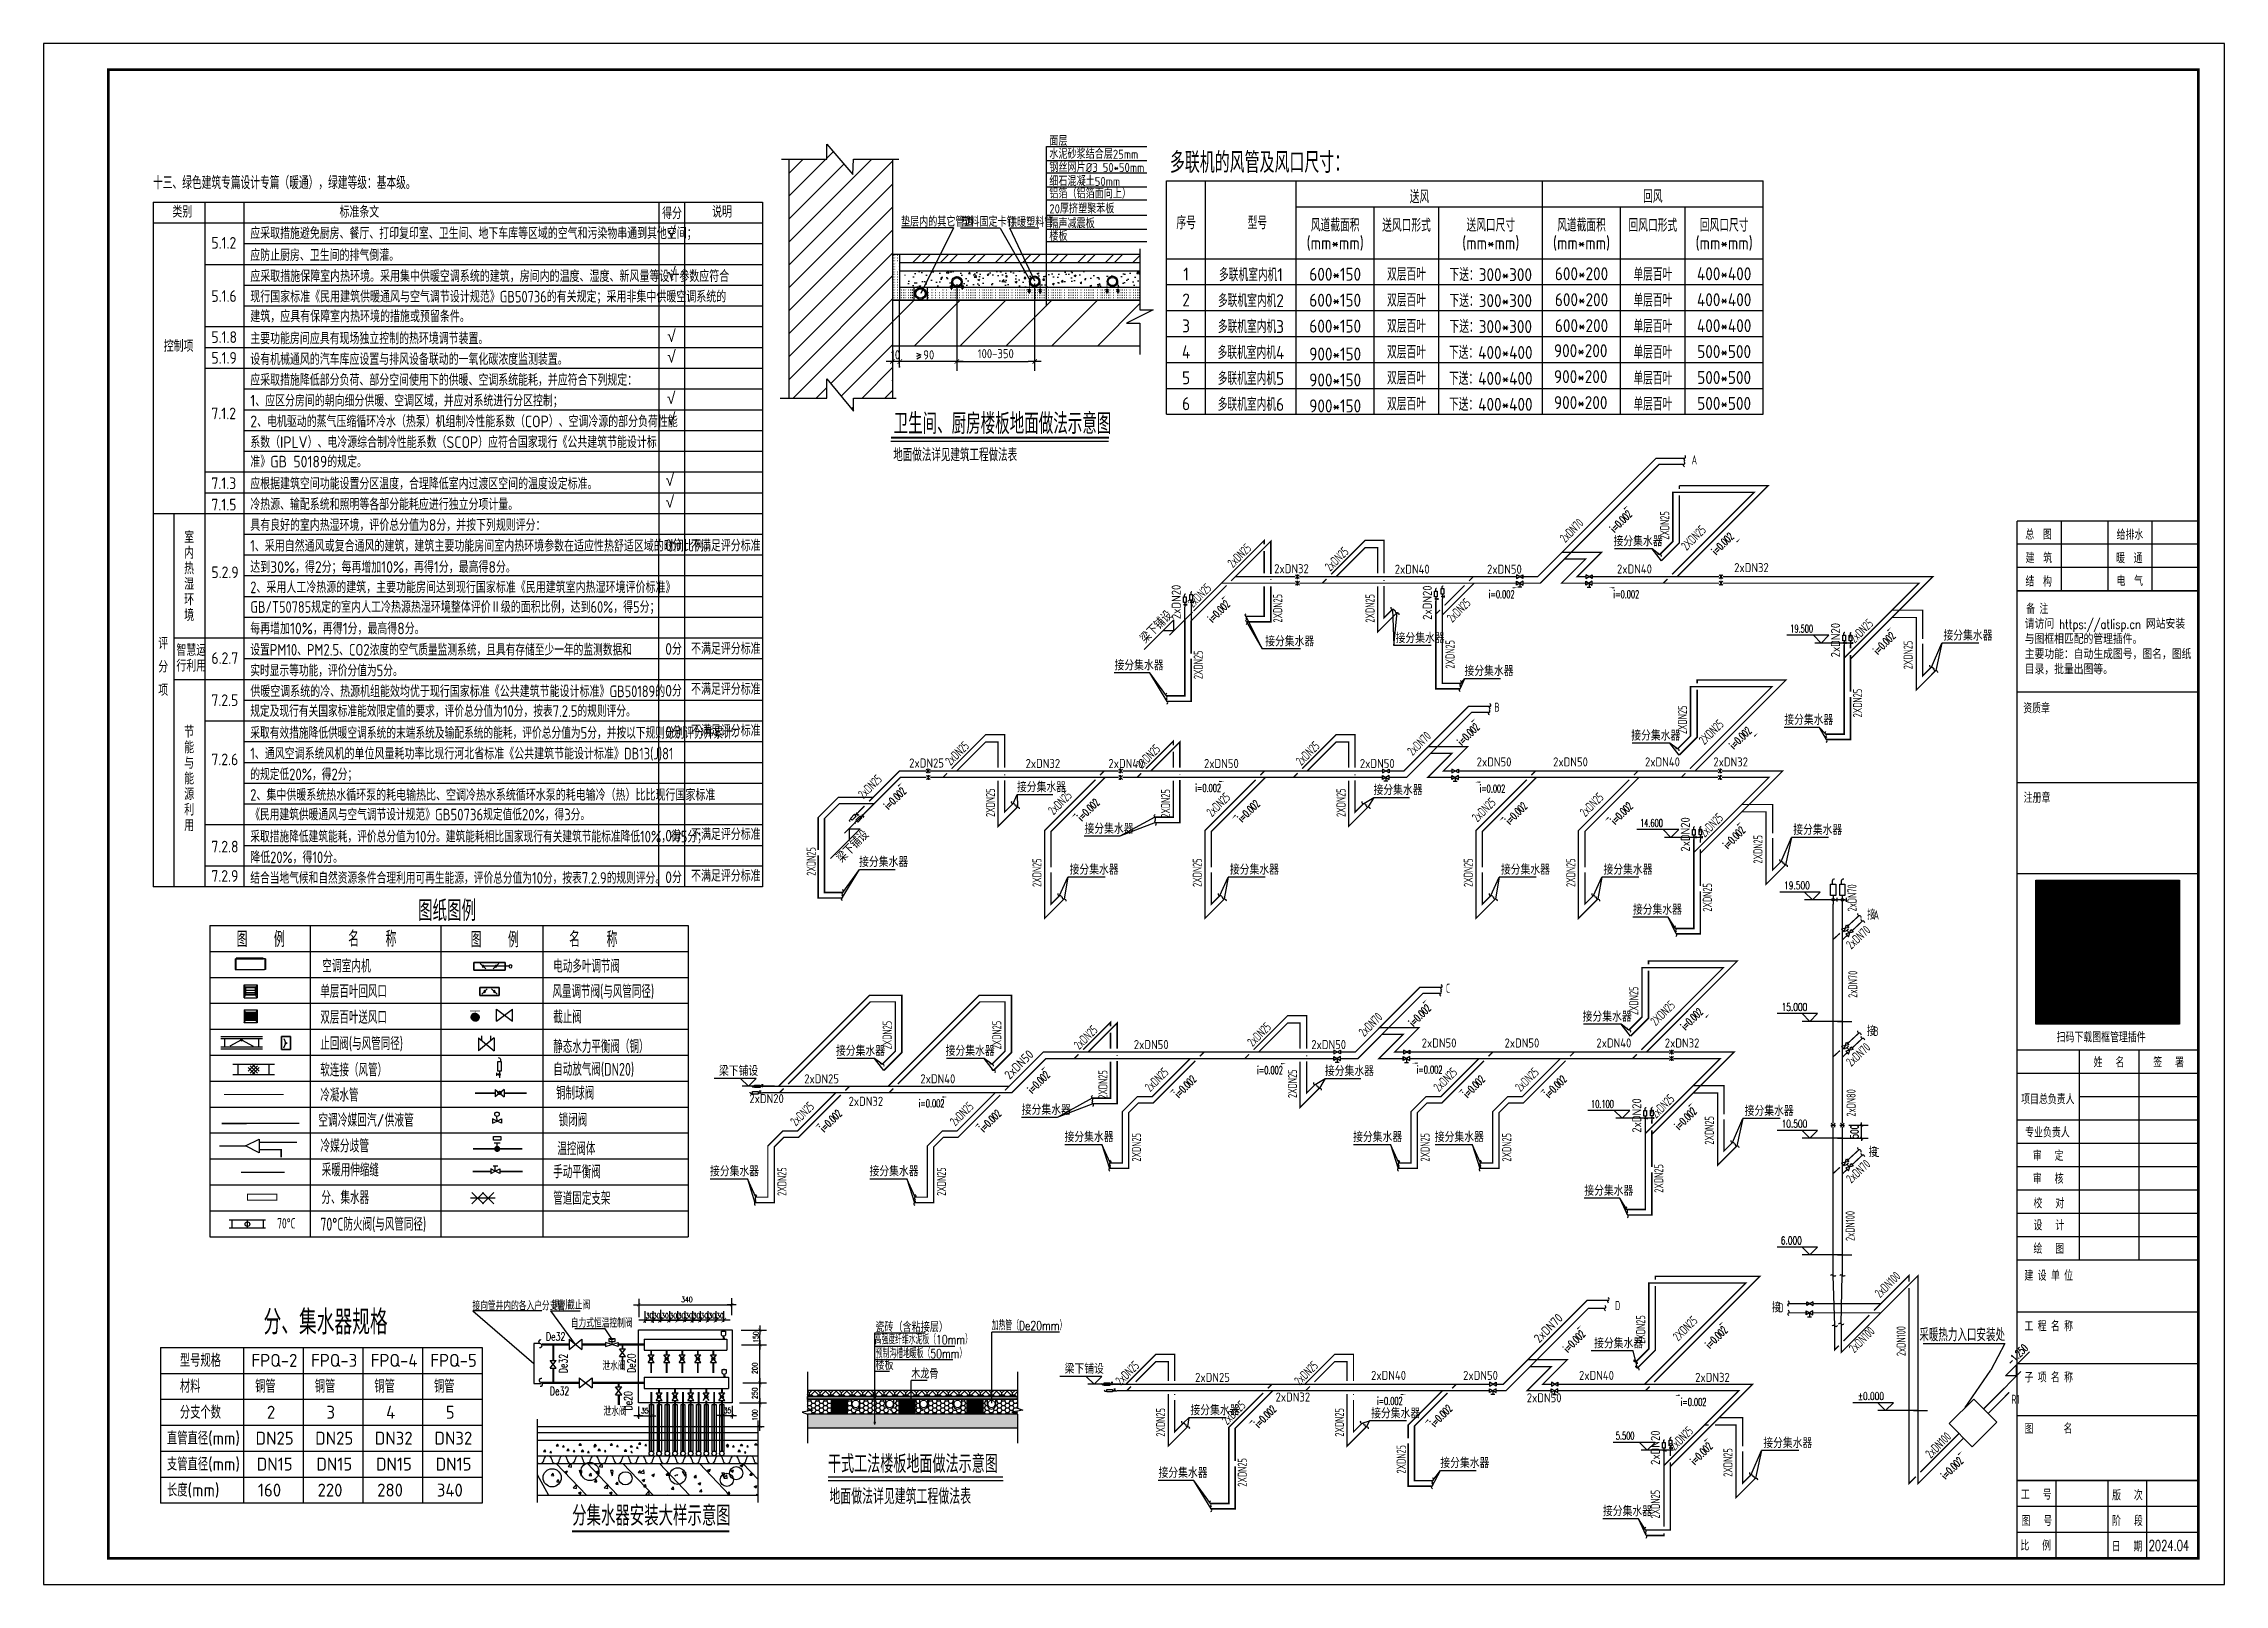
# Model space of a CAD drawing. Extents: x 1485827 to 1655027, y -76676 to -17276.
# Drawn here: x 1570927 to 1655027, y -76676 to -17276 of the extents above; entities that cross this region are included whole.
import ezdxf
from ezdxf.enums import TextEntityAlignment as Align

# ---------------------------------------------------------------- set-up
doc = ezdxf.new("R2018")
doc.units = 0
doc.header["$LTSCALE"] = 1000
doc.header["$MEASUREMENT"] = 0
for name, pattern in [('11$0$CENTER2', [1.125, 0.75, -0.125, 0.125, -0.125]), ('CENTER2', [1.125, 0.75, -0.125, 0.125, -0.125]), ('DASH', [0.35, 0.25, -0.1])]:
    doc.linetypes.add(name, pattern=pattern)
for name, color, linetype in [('11$0$6', 7, 'Continuous'), ('11$0$ACS_COM', 7, 'Continuous'), ('11$0$ACS_KT_LG', 1, 'Continuous'), ('11$0$ACS_SFG_FL', 3, 'Continuous'), ('11$0$ACS_SFG_FM', 3, 'Continuous'), ('11$0$ACS_YFG_FM', 3, 'Continuous'), ('11$0$DIM_SYMB', 3, 'Continuous'), ('11$0$HDWG', 7, 'Continuous'), ('11$0$PIPE-空冷凝水', 150, '11$0$CENTER2'), ('6', 7, 'Continuous'), ('_TCH_MASK', 7, 'Continuous'), ('AXIS', 3, 'Continuous'), ('C-sheet(通用-图框)', 7, 'Continuous'), ('DIM-暖供水', 3, 'Continuous'), ('DIM-空冷供水', 3, 'Continuous'), ('DIM_ELEV', 3, 'Continuous'), ('DIM_SYMB', 3, 'Continuous'), ('DUCT-回风风口', 7, 'Continuous'), ('DUCT-排烟管', 2, 'Continuous'), ('DUCT-排烟管端线', 4, 'Continuous'), ('DUCT-排烟阀门', 7, 'Continuous'), ('DUCT-送风管', 4, 'Continuous'), ('DUCT-送风管端线', 2, 'Continuous'), ('DUCT-送风阀门', 7, 'Continuous'), ('DUCT-送风风口', 7, 'Continuous'), ('EQ-TH', 7, 'Continuous'), ('HDWG', 7, 'Continuous'), ('PIPE-地暖供', 4, 'Continuous'), ('PIPE-暖供水', 3, 'Continuous'), ('PIPE-暖回水', 2, 'DASH'), ('PUB_TEXT', 7, 'Continuous'), ('SGDY-施工大样', 7, 'Continuous'), ('TEXT', 7, 'Continuous'), ('TH-散热器', 4, 'Continuous'), ('TH-构件', 7, 'Continuous'), ('TH_DIM', 3, 'Continuous'), ('TH_TEXT', 7, 'Continuous'), ('THVAC_ELEV', 3, 'Continuous'), ('TK', 4, 'Continuous'), ('VALVE-暖供水', 7, 'Continuous'), ('VALVE-暖回水', 7, 'Continuous'), ('VRV-EQUIP', 7, 'Continuous'), ('VRV-PIPE', 1, 'Continuous'), ('伸缩缝', 1, 'CENTER2'), ('地暖', 7, 'Continuous'), ('地暖标注', 4, 'Continuous'), ('空调冷媒管', 7, 'Continuous'), ('设备以及附件层', 7, 'Continuous'), ('采暖', 7, 'Continuous')]:
    doc.layers.add(name, color=color, linetype=linetype)
doc.layers.add('暖通_采暖_地热盘管', color=4, linetype='Continuous', lineweight=35)
doc.styles.add('11$0$STANDARD', font='GBENOR', dxfattribs={"bigfont": 'GBCBIG'})
doc.styles.add('11$0$TSSD_Norm', font='TSSDENG', dxfattribs={"width": 0.7, "bigfont": 'HZTXT'})
doc.styles.add('_TCH_DIM', font='SIMPLEX', dxfattribs={"bigfont": 'GBCBIG'})
doc.styles.add('_TCH_DIM_T3', font='SIMPLEX', dxfattribs={"width": 0.705882, "bigfont": 'GBCBIG'})
doc.styles.add('_THVAC_DIM', font='SIMPLEX', dxfattribs={"width": 0.8, "height": 3.5, "bigfont": 'HZTXT'})
doc.styles.add('_THVAC_SERIAL', font='COMPLEX', dxfattribs={"width": 0.8, "height": 3.5, "bigfont": 'HZTXT'})
doc.styles.add('HZ', font='romand__.ttf', dxfattribs={"width": 0.8, "bigfont": 'hztxt'})
doc.styles.add('HZTXT1', font='romans.shx', dxfattribs={"width": 0.7, "bigfont": 'GBHZFS.SHX'})
doc.styles.get("Standard").update_dxf_attribs({"font": 'gbenor.shx', "bigfont": 'gbcbig.shx'})
doc.styles.add('STY2', font='TXT.shx', dxfattribs={"width": 0.7, "bigfont": 'KTK.shx'})
doc.styles.add('STY70', font='SIMPLEX.shx', dxfattribs={"width": 0.7, "bigfont": 'STK.shx'})
doc.styles.add('TSSD_Dimension', font='tssdeng.shx', dxfattribs={"width": 0.7, "bigfont": 'hztxt.shx'})
doc.styles.add('TSSD_Norm', font='TSSDENG', dxfattribs={"width": 0.7, "bigfont": 'HZTXT'})
doc.styles.add('TSSD_Rein', font='Tssdeng.shx', dxfattribs={"width": 0.7, "bigfont": 'hztxt.shx'})
doc.styles.add('工程字', font='gbenor.shx', dxfattribs={"bigfont": 'gbcbig.shx'})
doc.styles.add('黑体', font='simhei.ttf')
doc.dimstyles.new('_TCH_ARCH&&100', dxfattribs={"dimtxt": 297.5, "dimasz": 100, "dimexe": 250, "dimexo": 300, "dimgap": 126.25, "dimtad": 1, "dimdec": 0, "dimzin": 0, "dimdsep": 46, "dimtxsty": '_TCH_DIM_T3', "dimblk": 'ARCHTICK', "dimcen": 0.09, "dimclrt": 7, "dimazin": 2, "dimtfac": 1, "dimtdec": 0, "dimtix": 1, "dimtmove": 2, "dimatfit": 3, "dimfxl": 30, "dimtolj": 1, "dimtzin": 0, "dimarcsym": 0})
pattern_1 = [(45, (2724975.9592, 812733.2698), (-0.8838834765, 0.8838834765), [])]
pattern_2 = [(45, (2724975.9592, 812675.5706), (-0.8838834765, 0.8838834765), [])]
pattern_3 = [(45, (2724555.9592, 812672.1067), (-0.8838834765, 0.8838834765), [])]
pattern_4 = [(45, (2724555.9592, 812729.8058), (-0.8838834765, 0.8838834765), [])]
pattern_5 = [(45, (2721555.9592, 812729.8058), (-0.8838834765, 0.8838834765), [])]
pattern_6 = [(45, (2721555.9592, 812672.1067), (-0.8838834765, 0.8838834765), [])]
pattern_7 = [(45, (2721975.9592, 812675.5706), (-0.8838834765, 0.8838834765), [])]
pattern_8 = [(45, (2721975.9592, 812733.2698), (-0.8838834765, 0.8838834765), [])]
pattern_9 = [(45, (2718975.9592, 812876.9289), (-0.8838834765, 0.8838834765), [])]
pattern_10 = [(45, (2718555.9592, 812873.465), (-0.8838834765, 0.8838834765), [])]
pattern_11 = [(45, (2718555.9592, 812815.7658), (-0.8838834765, 0.8838834765), [])]
pattern_12 = [(45, (2718975.9592, 812819.2298), (-0.8838834765, 0.8838834765), [])]

msp = doc.modelspace()

# ---------------------------------------------------------------- texts
at = {"style": '工程字'}
for s, height, p in [('多联机的风管及风口尺寸：', 800, (1617818.3, -21818.3, -2142.9)), ('送风', 500, (1623985.6, -23155.1)), ('回风', 500, (1632985.8, -23155.1)), ('序号', 500, (1614985.7, -24155)), ('型号', 500, (1617735.6, -24157.7)), ('风道截面积', 500, (1620735.6, -24246.7)), ('送风口形式', 500, (1623485.7, -24257.7)), ('送风口尺寸', 500, (1626735.7, -24249.5)), ('风道截面积', 500, (1630235.6, -24246.7)), ('回风口形式', 500, (1632985.7, -24257.7)), ('回风口尺寸', 500, (1635735.8, -24249.5)), ('(mm*mm)', 500, (1620735.6, -24958.8)), ('(mm*mm)', 500, (1626735.7, -24958.8)), ('(mm*mm)', 500, (1630235.6, -24958.8)), ('(mm*mm)', 500, (1635735.8, -24958.8)), ('1', 500, (1614985.7, -26158.7)), ('多联机室内机1', 500, (1617485.6, -26158.7)), ('600*150', 500, (1620735.6, -26167.2)), ('双层百叶', 500, (1623485.7, -26149.2)), ('下送：300*300', 500, (1626735.7, -26157.4)), ('600*200', 500, (1630235.6, -26148.3)), ('单层百叶', 500, (1632985.7, -26149.2)), ('400*400', 500, (1635735.8, -26148.3)), ('2', 500, (1614985.7, -27158.5)), ('多联机室内机2', 500, (1617485.6, -27158.5)), ('双层百叶', 500, (1623485.7, -27149)), ('下送：300*300', 500, (1626735.7, -27157.3)), ('600*200', 500, (1630235.6, -27148.1)), ('单层百叶', 500, (1632985.7, -27149)), ('400*400', 500, (1635735.8, -27148.1)), ('600*150', 500, (1620735.6, -27167.1)), ('3', 500, (1614985.7, -28158.4)), ('多联机室内机3', 500, (1617485.6, -28158.4)), ('600*150', 500, (1620735.6, -28166.9)), ('双层百叶', 500, (1623485.7, -28148.9)), ('下送：300*300', 500, (1626735.7, -28157.2)), ('600*200', 500, (1630235.6, -28148)), ('单层百叶', 500, (1632985.7, -28148.9)), ('400*400', 500, (1635735.8, -28148)), ('4', 500, (1614985.7, -29158.2)), ('多联机室内机4', 500, (1617485.6, -29158.2)), ('900*150', 500, (1620735.6, -29243.1)), ('双层百叶', 500, (1623485.7, -29148.7)), ('下送：400*400', 500, (1626735.7, -29157)), ('900*200', 500, (1630203.9, -29115.2)), ('单层百叶', 500, (1632985.7, -29148.7)), ('500*500', 500, (1635735.8, -29147.9)), ('5', 500, (1614985.7, -30158.1)), ('多联机室内机5', 500, (1617485.6, -30158.1)), ('900*150', 500, (1620735.6, -30243)), ('双层百叶', 500, (1623485.7, -30148.6)), ('下送：400*400', 500, (1626735.7, -30156.9)), ('900*200', 500, (1630203.9, -30115.1)), ('单层百叶', 500, (1632985.7, -30148.6)), ('500*500', 500, (1635735.8, -30147.7)), ('6', 500, (1614985.7, -31158)), ('多联机室内机6', 500, (1617485.6, -31158)), ('900*150', 500, (1620735.6, -31242.8)), ('双层百叶', 500, (1623485.7, -31148.5)), ('下送：400*400', 500, (1626735.7, -31156.7)), ('900*200', 500, (1630203.9, -31115)), ('单层百叶', 500, (1632985.7, -31148.5)), ('500*500', 500, (1635735.8, -31147.6))]:
    msp.add_text(s, height=height, dxfattribs=at).set_placement(p, align=Align.MIDDLE)
at = {"color": 0, "style": 'TSSD_Norm', "width": 0.7}
msp.add_text('地面做法详见建筑工程做法表', height=500, dxfattribs=at).set_placement((1603692.2, -33380.6))
at = {"width": 0.7}
for s, height, style, p in [('图纸图例', 800, 'TSSD_Norm', (1585364, -51105.7, 0)), ('图    例', 600, '11$0$TSSD_Norm', (1578369.2, -52104.5, 0)), ('名    称', 600, '11$0$TSSD_Norm', (1582672.6, -52089.8, 0)), ('图    例', 600, '11$0$TSSD_Norm', (1587394.1, -52119.7, 0)), ('名    称', 600, '11$0$TSSD_Norm', (1591195, -52108.5, 0)), ('电动多叶调节阀 ', 500, 'TSSD_Dimension', (1590580.5, -53093.2, 0)), ('单层百叶回风口', 500, 'TSSD_Dimension', (1581596.9, -54063.9, 0)), ('双层百叶送风口', 500, 'TSSD_Dimension', (1581596.9, -55063.9, 0)), ('截止阀', 500, 'TSSD_Dimension', (1590580.5, -55052.2, 0)), ('止回阀(与风管同径)', 500, 'TSSD_Dimension', (1581596.9, -56078, 0)), ('静态水力平衡阀（铜）', 500, 'TSSD_Dimension', (1590580.5, -56190.7, 0)), ('软连接（风管）', 500, 'TSSD_Dimension', (1581596.9, -57095.1, 0)), ('自动放气阀(DN20)', 500, 'TSSD_Dimension', (1590580.5, -57069.1, 0)), ('冷凝水管', 500, 'TSSD_Dimension', (1581596.9, -58065.8, 0)), ('管道固定支架', 500, 'TSSD_Dimension', (1590580.5, -62041.9, 0)), ('70%%DC', 400, '11$0$TSSD_Norm', (1579931.4, -62956.6, 0)), ('70%%DC防火阀(与风管同径)', 500, 'TSSD_Dimension', (1581596.9, -63041.9, 0)), ('地面做法详见建筑工程做法表', 600, 'TSSD_Norm', (1601232.1, -73587.6))]:
    msp.add_text(s, height=height, dxfattribs=dict(at, style=style)).set_placement(p)
at = {"style": '工程字'}
for s, p in [('空调室内机', (1581668.2, -53087.2, 0)), ('空调冷媒回汽/供液管', (1581519.8, -59034.4, 0)), ('冷媒分歧管', (1581600.2, -60023.6, 0))]:
    msp.add_text(s, height=500, dxfattribs=at).set_placement(p)
at = {"color": 7, "style": '工程字'}
msp.add_text('分、集水器规格', height=950, dxfattribs=at).set_placement((1579407.5, -67043.1))
at = {"lineweight": 0}
msp.add_text('干式工法楼板地面做法示意图', height=700, dxfattribs=at).set_placement((1601174.3, -72382.5))
at = {"char_height": 500}
for s, insert, width, attachment_point, style in [('十三、绿色建筑专篇设计专篇（暖通），绿建等级：基本级。', (1575147.4, -22387.5, 0), 20000, 1, '工程字'), ('{\\W0.7;采暖热力入口安装处}', (1646568.9, -66804.3), 5117.249, 3, 'TSSD_Rein')]:
    msp.add_mtext(s, dxfattribs=dict(at, insert=insert, width=width, attachment_point=attachment_point, style=style))
at = {"char_height": 450, "attachment_point": 1, "style": '工程字'}
for s, insert, width, line_spacing_factor in [('室内热湿环境', (1576347.9, -36081.5, 0), 500, 0.8), ('评分项', (1575347.8, -40172.8, 0), 500, 1.2), ('智慧运行利用', (1576047.9, -40433.8, 0), 1200, 0.8), ('节能与能源利用', (1576347.9, -43583.7, 0), 500, 0.8)]:
    msp.add_mtext(s, dxfattribs=dict(at, insert=insert, width=width, line_spacing_factor=line_spacing_factor))
at = {"style": 'TSSD_Dimension', "width": 0.7}
msp.add_attdef('风量调节阀(与风管同径)', text='', height=500, dxfattribs=at).set_placement((1592509, -53815.1, 0), align=Align.MIDDLE)
at = {"layer": 'AXIS', "color": 0, "linetype": 'ByBlock'}
msp.add_text('分集水器安装大样示意图', height=771.631, dxfattribs=at).set_placement((1591309.6, -74415.1))
at = {"layer": 'DIM-暖供水', "color": 7, "style": '_THVAC_DIM', "width": 0.564706}
for p in [(1631509.8, -36148.3), (1635432.4, -37009), (1616005.2, -39616.2), (1641665.8, -40846.7), (1625627.3, -44358.7), (1636116.4, -44500.3), (1603515.7, -46829.9), (1610971.4, -47268.3), (1617153.6, -47318.2), (1627469.7, -47404.4), (1631536, -47404.4), (1635874.2, -48338), (1623753.6, -55194.2), (1634242.6, -55335.8), (1609055.5, -57771), (1614705.7, -57937.5), (1625837.3, -57937.5), (1628985.3, -57937.5), (1601035.4, -59258.3), (1607186.6, -59258.3), (1634000.5, -59173.6), (1629706.1, -67758.5), (1635190.4, -67605.3), (1617793.7, -70657.2), (1624577.6, -70631.1), (1634611.8, -72085.5), (1644278.8, -72648.6)]:
    msp.add_text('i=0.002', height=297.5, rotation=45, dxfattribs=at).set_placement(p)
for p in [(1626659.7, -38651.4), (1631467.3, -38651.4), (1615342.6, -46119), (1626304, -46142.7), (1617726.1, -57000.2), (1623880.3, -56978.2), (1604675.3, -58283.2), (1622346.9, -69753.3), (1634060.5, -69792.8)]:
    msp.add_text('i=0.002', height=297.5, dxfattribs=at).set_placement(p)
at = {"layer": 'DIM-空冷供水', "color": 7, "style": 'TSSD_Norm', "width": 0.7}
msp.add_text('R1', height=350, dxfattribs=at).set_placement((1646817, -69716.2))
msp.add_text('2xDN100', height=350, rotation=45, dxfattribs=at).set_placement((1643703.7, -71838.6))
at = {"layer": 'DIM_ELEV', "color": 7, "style": '_TCH_DIM', "width": 0.705882}
for s, p in [('19.500', (1638047.2, -49878.7)), ('15.000', (1637951.2, -54566.9)), ('10.500', (1637951.2, -59066.9)), ('6.000', (1637919.2, -63566.9)), ('%%P0.000', (1640892.6, -69566.9))]:
    msp.add_text(s, height=297.5, dxfattribs=at).set_placement(p)
at = {"layer": 'PIPE-地暖供', "style": 'TSSD_Dimension', "width": 0.7}
for s, rotation, p in [('2xDN70', 45, (1629607.1, -36537.8)), ('2XDN25', 90, (1633615.8, -36404.2)), ('2XDN25', 45, (1634289.1, -36839.4)), ('2xDN25', 45, (1616790.5, -37503.6)), ('2xDN25', 45, (1620544.7, -37639.6)), ('2xDN25', 45, (1615251.1, -39043)), ('2XDN25', 90, (1618693.2, -39595.2)), ('2XDN25', 90, (1622251.9, -39598.6)), ('2xDN25', 45, (1625251.4, -39617.3)), ('2xDN25', 45, (1640777.7, -40408.1)), ('2XDN25', 90, (1625337.6, -41371)), ('2XDN25', 90, (1643003.5, -41396.6)), ('2XDN25', 90, (1615627.8, -41776.5)), ('2XDN25', 90, (1634299.7, -43895.5)), ('2XDN25', 90, (1641053.2, -43249.8)), ('2XDN25', 45, (1634973.1, -44330.7)), ('2xDN25', 45, (1605907.5, -45130.9)), ('2xDN25', 45, (1613282.6, -45244.9)), ('2xDN25', 45, (1619427.9, -45130.9)), ('2xDN70', 45, (1623724.6, -44748.3)), ('2xDN25', 45, (1602547.3, -46413)), ('2XDN25', 90, (1607614.7, -47089.9)), ('2xDN25', 45, (1609873.7, -47035.2)), ('2XDN25', 90, (1614367.4, -47119.9)), ('2xDN25', 45, (1615982, -47108.6)), ('2XDN25', 90, (1621135, -47089.9)), ('2xDN25', 45, (1630378.4, -47108.6)), ('2xDN25', 45, (1626218.9, -47308.8)), ('2xDN25', 45, (1634986.1, -47899.4)), ('2XDN25', 90, (1637211.9, -48887.9)), ('2XDN25', 90, (1600701.1, -49356)), ('2XDN25', 90, (1609409.2, -49788.2)), ('2XDN25', 90, (1615591.1, -49788.2)), ('2XDN25', 90, (1626042.6, -49788.2)), ('2XDN25', 90, (1629996.7, -49788.2)), ('2XDN25', 90, (1635261.6, -50741.1)), ('2XDN25', 90, (1632426, -54731)), ('2xDN70', 45, (1621850.9, -55583.8)), ('2XDN25', 45, (1633099.4, -55166.3)), ('2XDN25', 90, (1603632, -56051.8)), ('2XDN25', 90, (1607859.9, -56051.8)), ('2xDN25', 45, (1610865.2, -56080.4)), ('2xDN25', 45, (1617554.1, -55966.4)), ('2XDN25', 90, (1611950, -57955.4)), ('2xDN25', 45, (1613603.3, -57709.2)), ('2XDN25', 90, (1619261.3, -57925.4)), ('2xDN25', 45, (1624734.9, -57709.2)), ('2xDN25', 45, (1627882.9, -57709.2)), ('2xDN25', 45, (1633112.4, -58735)), ('2xDN25', 45, (1599933, -59030)), ('2xDN25', 45, (1606084.2, -59030)), ('2XDN25', 90, (1635338.2, -59723.5)), ('2XDN25', 90, (1613244.1, -60377.3)), ('2XDN25', 90, (1624375.7, -60377.3)), ('2XDN25', 90, (1627523.7, -60377.3)), ('2XDN25', 90, (1633387.9, -61576.7)), ('2XDN25', 90, (1599573.8, -61698.1)), ('2XDN25', 90, (1605725, -61698.1)), ('2XDN25', 90, (1632690.8, -67401.5, 0)), ('2XDN25', 45, (1633962.4, -67323, 0)), ('2xDN25', 45, (1612469.7, -69022.1)), ('2xDN25', 45, (1619366.3, -69022.1)), ('2xDN25', 45, (1616571.5, -70552.1)), ('2XDN25', 90, (1614176.8, -70981.1)), ('2XDN25', 90, (1621073.5, -70981.1)), ('2xDN25', 45, (1633829.9, -71540.7)), ('2XDN25', 90, (1623454.5, -72403.7)), ('2XDN25', 90, (1636055.8, -72529.1)), ('2XDN25', 90, (1617324.8, -72909.1)), ('2XDN25', 90, (1633255.5, -74136.1))]:
    msp.add_text(s, height=350, rotation=rotation, dxfattribs=at).set_placement(p)
for p in [(1631468.6, -36655.1), (1618036.3, -40515.4), (1623066.2, -40388.9), (1644192, -40290.2), (1612225.8, -41439.3), (1625721.2, -41657), (1632152.6, -44146.4), (1638053.7, -43541.4), (1608462.8, -46136.3), (1622213, -46245.2), (1611066.5, -47740.6), (1638400.4, -47781.5), (1602377.3, -49018.8), (1610493.7, -49315.4), (1616675.6, -49315.4), (1627127.1, -49315.4), (1631081.2, -49315.4), (1632217.8, -50858.3), (1630278.9, -54982), (1601484.8, -56302.8), (1605712.7, -56302.8), (1620339.3, -57080.8), (1608649.1, -58576.1), (1636526.7, -58617.1), (1610296.7, -59623.2), (1621428.3, -59623.2), (1624576.2, -59623.2), (1596626.3, -60944.1), (1602777.5, -60944.1), (1630344.1, -61693.8), (1630722.1, -67577.7), (1615153.3, -70157.5), (1622121.4, -70277.8), (1637244.3, -71422.8), (1613922.8, -72571.8), (1624791.4, -72188.8), (1631061.7, -74049.5)]:
    msp.add_text('接分集水器', height=400, dxfattribs=at).set_placement(p)
at = {"layer": 'PUB_TEXT', "style": '工程字'}
for s, p in [('类别', (1575893.8, -23981.2, 0)), ('标准条文', (1582339.8, -23984.3, 0)), ('得分', (1594779, -24042.8, 0)), ('说明', (1596706.8, -23981.2, 0)), ('应采取措施避免厨房、餐厅、打印复印室、卫生间、地下车库等区域的空气和污染物串通到其他空间；', (1578897.8, -24810.2, 0)), ('√', (1594974.4, -24767.9, 0)), ('5.1.2', (1577397.8, -25181.5, 0)), ('应防止厨房、卫生间的排气倒灌。', (1578897.8, -25657.5, 0)), ('√', (1594974.4, -26367.9, 0)), ('5.1.6', (1577397.8, -27233.2, 0)), ('5.1.8', (1577397.8, -28815.7, 0)), ('主要功能房间应具有现场独立控制的热环境调节装置。', (1578897.8, -28865.8, 0)), ('√', (1594974.4, -28767.9, 0)), ('控制项', (1575559.5, -29158.6, 0)), ('5.1.9', (1577397.8, -29615.7, 0)), ('设有机械通风的汽车库应设置与排风设备联动的一氧化碳浓度监测装置。', (1578897.8, -29665.8, 0)), ('√', (1594974.4, -29567.9, 0)), ('应采取措施降低部分负荷、部分空间使用下的供暖、空调系统能耗，并应符合下列规定：', (1578897.8, -30465.8, 0)), ('1、应区分房间的朝向细分供暖、空调区域，并应对系统进行分区控制；', (1578897.8, -31265.8, 0)), ('√', (1594960.5, -31167.9, 0)), ('7.1.2', (1577397.8, -31756.6, 0)), ('2、电机驱动的蒸气压缩循环冷水（热泵）机组制冷性能系数（COP）、空调冷源的部分负荷性能', (1578897.8, -32065.8, 0)), ('√', (1594960.5, -31967.9, 0)), ('系数（IPLV）、电冷源综合制冷性能系数（SCOP）应符合国家现行《公共建筑节能设计标', (1578897.8, -32865.8, 0)), ('准》GB 50189的规定。', (1578897.8, -33616.7, 0)), ('7.1.3', (1577397.8, -34447.9, 0)), ('应根据建筑空间功能设置分区温度，合理降低室内过渡区空间的温度设定标准。', (1578897.8, -34464, 0)), ('√', (1594910.5, -34320.3, 0)), ('7.1.5', (1577397.8, -35272, 0)), ('冷热源、输配系统和照明等各部分能耗应进行独立分项计量。', (1578897.8, -35262.1, 0)), ('√', (1594910.5, -35166, 0)), ('具有良好的室内热湿环境，评价总分值为8分，并按下列规则评分：', (1578897.8, -36062.1, 0)), ('0分', (1594897.3, -36835.9, 0)), ('不满足评分标准', (1595897.3, -36851.2, 0)), ('5.2.9', (1577397.8, -37882.8, 0)), ('达到30%%%，得2分；每再增加10%%%，再得1分，最高得8分。', (1578897.8, -37681.1, 0)), ('每再增加10%%%，再得1分，最高得8分。', (1578897.8, -40048.7, 0)), ('0分', (1594897.3, -40835.9, 0)), ('不满足评分标准', (1595897.3, -40825.4, 0)), ('6.2.7', (1577397.8, -41190.9, 0)), ('0分', (1594897.3, -42445, 0)), ('不满足评分标准', (1595897.3, -42384.6, 0)), ('7.2.5', (1577397.8, -42811.8, 0)), ('0分', (1594897.3, -44038.6, 0)), ('不满足评分标准', (1595897.3, -43984.6, 0)), ('7.2.6', (1577397.8, -45095.9, 0)), ('0分', (1594897.3, -48038.3, 0)), ('不满足评分标准', (1595897.3, -47984.3, 0)), ('7.2.8', (1577397.8, -48457.7, 0)), ('7.2.9', (1577397.8, -49588.8, 0)), ('0分', (1594897.3, -49638.2, 0)), ('不满足评分标准', (1595897.3, -49584.2, 0))]:
    msp.add_text(s, height=450, dxfattribs=at).set_placement(p)
for s, width, p in [('应采取措施保障室内热环境。采用集中供暖空调系统的建筑，房间内的温度、湿度、新风量等设计参数应符合', 0.9, (1578897.8, -26465.8, 0)), ('现行国家标准《民用建筑供暖通风与空气调节设计规范》GB50736的有关规定；采用非集中供暖空调系统的', 0.9, (1578897.8, -27256.5, 0)), ('建筑，应具有保障室内热环境的措施或预留条件。', 0.9, (1578897.8, -28015.6, 0)), ('1、采用自然通风或复合通风的建筑，建筑主要功能房间室内热环境参数在适应性热舒适区域的时间比例，', 0.9, (1578897.8, -36862.1, 0)), ('2、采用人工冷热源的建筑，主要功能房间达到现行国家标准《民用建筑室内热湿环境评价标准》', 0.9, (1578897.8, -38462.1, 0)), ('GB/T50785规定的室内人工冷热源热湿环境整体评价Ⅱ级的面积比例，达到60%%%，得5分；', 0.9, (1578897.8, -39220.9, 0)), ('设置PM10、PM2.5、CO2浓度的空气质量监测系统，且具有存储至少一年的监测数据和', 0.925, (1578897.8, -40869.6, 0)), ('实时显示等功能，评价分值为5分。 ', 0.925, (1578897.8, -41669.6, 0)), ('供暖空调系统的冷、热源机组能效均优于现行国家标准《公共建筑节能设计标准》GB50189的', 0.9, (1578897.8, -42472.3, 0)), ('规定及现行有关国家标准能效限定值的要求，评价总分值为10分，按表7.2.5的规则评分。', 0.925, (1578897.8, -43231.1, 0)), ('采取有效措施降低供暖空调系统的末端系统及输配系统的能耗，评价总分值为5分，并按以下规则分别评分并累计：', 0.925, (1578897.8, -44072.3, 0)), ('1、通风空调系统风机的单位风量耗功率比现行河北省标准《公共建筑节能设计标准》DB13(J)81', 0.9, (1578897.8, -44872.3, 0)), ('的规定低20%%%，得2分；', 0.925, (1578897.8, -45672.3, 0)), ('2、集中供暖系统热水循环泵的耗电输热比、空调冷热水系统循环水泵的耗电输冷（热）比比现行国家标准', 0.9, (1578897.8, -46465.6, 0)), ('《民用建筑供暖通风与空气调节设计规范》GB50736规定值低20%%%，得3分。', 0.925, (1578897.8, -47224.4, 0)), ('采取措施降低建筑能耗，评价总分值为10分。建筑能耗相比国家现行有关建筑节能标准降低10%%%，得5分； ', 0.925, (1578897.8, -48072.1, 0)), ('降低20%%%，得10分。 ', 0.9, (1578897.8, -48872.1, 0)), ('结合当地气候和自然资源条件合理利用可再生能源，评价总分值为10分，按表7.2.9的规则评分。 ', 0.925, (1578897.8, -49666.5, 0))]:
    msp.add_text(s, height=450, dxfattribs=dict(at, width=width)).set_placement(p)
at = {"layer": 'PUB_TEXT', "color": 0, "style": 'TSSD_Rein', "width": 0.7}
msp.add_text('卫生间、厨房楼板地面做法示意图', height=800, dxfattribs=at).set_placement((1603703.1, -32327.3))
at = {"layer": 'PUB_TEXT', "color": 3, "style": '_TCH_DIM', "width": 0.75}
for s, p in [('高强度纤维水泥板（10mm）', (1602976.8, -67415.6)), ('加热管（De20mm）', (1607491.1, -66876.2, 1829594.4)), ('预制沟槽地暖板（50mm）', (1603021.8, -67953.4))]:
    msp.add_text(s, height=350, dxfattribs=at).set_placement(p)
at = {"layer": 'PUB_TEXT', "color": 3, "style": '_TCH_DIM'}
for s, p in [('瓷砖（含粘接层）', (1603003.3, -66943)), ('楼板', (1603006.8, -68402.9)), ('木龙骨', (1604387.1, -68740.1, 1829594.4))]:
    msp.add_text(s, height=350, dxfattribs=at).set_placement(p)
at = {"layer": 'TEXT', "color": 0}
for s, height, style, width, p in [('温控阀体', 500, 'TSSD_Rein', 0.7, (1590738.2, -60129.2, 0)), ('采暖用伸缩缝', 500, 'TSSD_Rein', 0.7, (1581650, -60951.3, 193.3)), ('分、集水器', 500, 'TSSD_Rein', 0.7, (1581640.5, -62014.1, 193.3)), ('De32', 315, 'STY70', 0.7, (1590301.1, -67277.6, 3600)), ('型号规格', 500, '工程字', 1.1, (1576182, -68289.9)), ('FPQ-2', 500, '工程字', 1.1, (1578942.6, -68289.9)), ('FPQ-3', 500, '工程字', 1.1, (1581242.4, -68289.9)), ('FPQ-4', 500, '工程字', 1.1, (1583542.1, -68289.9)), ('FPQ-5', 500, '工程字', 1.1, (1585841.8, -68289.9)), ('材料', 500, '工程字', 1.1, (1576182, -69289.9)), ('铜管', 500, '工程字', 1.1, (1579083.8, -69289.9)), ('铜管', 500, '工程字', 1.1, (1581383.6, -69289.9)), ('铜管', 500, '工程字', 1.1, (1583683.3, -69289.9)), ('铜管', 500, '工程字', 1.1, (1585983, -69289.9)), ('分支个数', 500, '工程字', 1.1, (1576182, -70289.9)), ('2', 500, '工程字', 1.1, (1579536.8, -70289.9)), ('3', 500, '工程字', 1.1, (1581836.5, -70289.9)), ('4', 500, '工程字', 1.1, (1584136.2, -70289.9)), ('5', 500, '工程字', 1.1, (1586435.9, -70289.9)), ('De32', 315, 'STY70', 0.7, (1590450.7, -69377.7, 3354.2)), ('直管直径(mm)', 500, '工程字', 1.1, (1575684.7, -71289.9)), ('DN25', 500, '工程字', 1.1, (1579100.9, -71289.9)), ('DN25', 500, '工程字', 1.1, (1581400.6, -71289.9)), ('DN32', 500, '工程字', 1.1, (1583700.4, -71289.9)), ('DN32', 500, '工程字', 1.1, (1586000.1, -71289.9)), ('支管直径(mm)', 500, '工程字', 1.1, (1575684.7, -72289.9)), ('DN15', 500, '工程字', 1.1, (1579146.8, -72289.9)), ('DN15', 500, '工程字', 1.1, (1581446.5, -72289.9)), ('DN15', 500, '工程字', 1.1, (1583746.3, -72289.9)), ('DN15', 500, '工程字', 1.1, (1586046, -72289.9)), ('长度(mm)', 500, '工程字', 1.1, (1575684.7, -73289.9)), ('160', 500, '工程字', 1.1, (1579191.1, -73289.9)), ('220', 500, '工程字', 1.1, (1581490.8, -73289.9)), ('280', 500, '工程字', 1.1, (1583790.6, -73289.9)), ('340', 500, '工程字', 1.1, (1586090.3, -73289.9))]:
    msp.add_text(s, height=height, dxfattribs=dict(at, style=style, width=width)).set_placement(p)
at = {"layer": 'TEXT', "color": 0, "style": 'STY70', "width": 0.7}
for s, p in [('De32', (1591125, -68533.5, 3600)), ('De20', (1593753.7, -68523.1, 3600)), ('De20', (1593627, -69971.8, 3600))]:
    msp.add_text(s, height=315, rotation=90, dxfattribs=at).set_placement(p)
at = {"layer": 'TEXT', "color": 0, "style": 'TSSD_Rein', "width": 0.7}
for tag, p in [('铜制球阀', (1591424.9, -57710.5, 0)), ('锁闭阀', (1591338.9, -58746.7, 0)), ('手动平衡阀', (1591497.9, -60746.2, 0))]:
    msp.add_attdef(tag, text='', height=500, dxfattribs=at).set_placement(p, align=Align.MIDDLE)
at = {"layer": 'TH_TEXT', "style": 'TSSD_Rein', "width": 0.7}
for s, p in [('A', (1634481.2, -33498.2)), ('B', (1626876.8, -43031.1)), ('接', (1641251.6, -51043.8)), ('A', (1641496.6, -51043.8)), ('C', (1625003.1, -53866.6)), ('接', (1641248.8, -55529.1)), ('B', (1641493.8, -55529.1)), ('接', (1641311.4, -60197.7)), ('C', (1641556.4, -60197.7)), ('D', (1631524, -66100.5)), ('接', (1637579.1, -66187.3)), ('D', (1637824.1, -66187.3))]:
    msp.add_text(s, height=350, dxfattribs=at).set_placement(p)
at = {"layer": 'TH_TEXT'}
for s, p in [('2xDN32', (1618383.6, -37693.6)), ('2xDN40', (1623031.3, -37712.2)), ('2xDN50', (1626591.2, -37712.2)), ('2xDN40', (1631602.8, -37704.6)), ('2xDN32', (1636122.2, -37651.7)), ('2xDN25', (1604306, -45184.9)), ('2xDN32', (1608795.2, -45203.5)), ('2xDN40', (1611992.2, -45203.5)), ('2xDN50', (1615675.4, -45203.5)), ('2xDN50', (1621686.9, -45203.5)), ('2xDN50', (1626191.5, -45143)), ('2xDN50', (1629139.7, -45143)), ('2xDN40', (1632682.3, -45143)), ('2xDN32', (1635320.1, -45143)), ('2xDN50', (1612969.6, -56039.1)), ('2xDN50', (1619813.2, -56039.1)), ('2xDN50', (1624071.8, -55978.6)), ('2xDN50', (1627266, -55978.6)), ('2xDN40', (1630808.6, -55978.6)), ('2xDN32', (1633446.4, -55978.6)), ('2xDN25', (1600258.9, -57359.9)), ('2xDN40', (1604738.3, -57359.9)), ('2xDN20', (1598143.9, -58122.2)), ('2xDN32', (1601969.4, -58226.9)), ('2xDN25', (1615334.3, -68871.2, 0)), ('2xDN40', (1622120.1, -68794.6, 0)), ('2xDN50', (1625669.5, -68794.6, 0)), ('2xDN40', (1630137.6, -68794.6, 0)), ('2xDN32', (1634618.7, -68871.2, 0)), ('2xDN32', (1618435.9, -69629.5, 0)), ('2xDN50', (1628123.7, -69657.4, 0))]:
    msp.add_text(s, height=350, dxfattribs=at).set_placement(p)
for s, rotation, p in [('2xDN20', 90, (1614778.4, -39463.5)), ('2xDN20', 90, (1624463, -39490.9)), ('2xDN20', 90, (1640203.8, -40936.7)), ('2xDN20', 90, (1634412.2, -48428.1)), ('2xDN50', 45, (1608186.6, -57232.4)), ('2xDN20', 90, (1632538.5, -59263.6)), ('2xDN70', 45, (1628605.8, -67389.9, 0)), ('2xDN20', 90, (1633256.1, -72069.3))]:
    msp.add_text(s, height=350, rotation=rotation, dxfattribs=at).set_placement(p)
at = {"layer": 'TH_TEXT', "style": 'TSSD_Rein', "width": 0.7}
for s, rotation, p in [('2xDN70', 90, (1640841.7, -50732.6)), ('2xDN70', 42.53973, (1640637.8, -52208.3)), ('2xDN70', 90, (1640871, -54063.4)), ('2xDN70', 42.53973, (1640637.8, -56731.6)), ('2xDN80', 90, (1640805.3, -58642.6)), ('2xDN70', 42.53973, (1640637.8, -61231.6)), ('2xDN100', 90, (1640769.7, -63437.3)), ('2xDN100', 45, (1641751.2, -65651.8)), ('2xDN100', 45, (1640755.8, -67776.8)), ('2xDN100', 90, (1642732.4, -67875.9))]:
    msp.add_text(s, height=350, rotation=rotation, dxfattribs=at).set_placement(p)
at = {"layer": 'THVAC_ELEV', "color": 7, "style": '_THVAC_DIM'}
for s, height, width, p in [('梁下铺设', 350, 0.8, (1613430.8, -40423.7)), ('梁下铺设', 350, 0.8, (1601719.5, -48883.5)), ('-1.250', 297.5, 0.564706, (1646821.8, -68254))]:
    msp.add_text(s, height=height, rotation=45, dxfattribs=dict(at, width=width)).set_placement(p)
for s, height, width, p in [('19.500', 297.5, 0.564706, (1638285.3, -39979.2)), ('14.600', 297.5, 0.564706, (1632493.7, -47470.5)), ('梁下铺设', 350, 0.8, (1596972, -57068.6)), ('10.100', 297.5, 0.564706, (1630602, -58301.9)), ('梁下铺设', 350, 0.8, (1610302.8, -68553.4)), ('5.500', 297.5, 0.564706, (1631557.5, -71095.3))]:
    msp.add_text(s, height=height, dxfattribs=dict(at, width=width)).set_placement(p)
at = {"layer": '采暖', "color": 0, "lineweight": -2, "style": 'TSSD_Dimension', "width": 0.7}
for s, p in [('接向管井内的各入户分支管', (1587464.9, -66107, 3600)), ('铜制截止阀', (1590519.3, -66075.2, 3845.8)), ('自力式恒温控制阀', (1591257.3, -66771, 3845.8)), ('泄水阀', (1592476.7, -68422.9, 3600)), ('泄水阀', (1592516, -70174.8, 3600))]:
    msp.add_text(s, height=315, dxfattribs=at).set_placement(p)
at = {"layer": '采暖', "color": 0, "lineweight": -2, "char_height": 200, "attachment_point": 5, "style": 'STY2'}
for s, insert in [('340', (1595735.7, -65696.4)), ('\\A1;30', (1594294.3, -66318.2)), ('\\A1;30', (1594569.6, -66318.2)), ('\\A1;30', (1594887.8, -66318.2)), ('\\A1;30', (1595212.2, -66318.2)), ('\\A1;30', (1595524.3, -66318.2)), ('\\A1;30', (1595818, -66318.2)), ('\\A1;30', (1596104.1, -66318.2)), ('\\A1;30', (1596405.2, -66318.2)), ('\\A1;30', (1596706.4, -66318.2)), ('\\A1;30', (1597007.5, -66318.2)), ('\\A1;35', (1594114.2, -69980)), ('\\A1;35', (1597298, -69969.5))]:
    msp.add_mtext(s, dxfattribs=dict(at, insert=insert))
at = {"layer": '采暖', "color": 0, "lineweight": -2, "char_height": 200, "attachment_point": 5, "rotation": 90, "style": 'STY2'}
for s, insert in [('\\A1;150', (1598394, -67142.3)), ('\\A1;200', (1598351.1, -68342.2)), ('\\A1;250', (1598351.1, -69307.2)), ('\\A1;100', (1598351.1, -70149.9))]:
    msp.add_mtext(s, dxfattribs=dict(at, insert=insert))

# ---------------------------------------------------------------- blocks, each defined once
blk = doc.blocks.new('qr-212579422443', base_point=(340583, 125612))
at = {"color": 18, "true_color": 0x000000, "const_width": 100}
for points in [[(340583, 125562), (340683, 125562)], [(340683, 125562), (340783, 125562)], [(340783, 125562), (340883, 125562)], [(340883, 125562), (340983, 125562)], [(340983, 125562), (341083, 125562)], [(341083, 125562), (341183, 125562)], [(341183, 125562), (341283, 125562)], [(341483, 125562), (341583, 125562)], [(341683, 125562), (341783, 125562)], [(341983, 125562), (342083, 125562)], [(342183, 125562), (342283, 125562)], [(342283, 125562), (342383, 125562)], [(342383, 125562), (342483, 125562)], [(342583, 125562), (342683, 125562)], [(342983, 125562), (343083, 125562)], [(343083, 125562), (343183, 125562)], [(343183, 125562), (343283, 125562)], [(343383, 125562), (343483, 125562)], [(343583, 125562), (343683, 125562)], [(343683, 125562), (343783, 125562)], [(343783, 125562), (343883, 125562)], [(343883, 125562), (343983, 125562)], [(343983, 125562), (344083, 125562)], [(344083, 125562), (344183, 125562)], [(344183, 125562), (344283, 125562)], [(340583, 125462), (340683, 125462)], [(340583, 125362), (340683, 125362)], [(340583, 125262), (340683, 125262)], [(340583, 125162), (340683, 125162)], [(340583, 125062), (340683, 125062)], [(340783, 125362), (340883, 125362)], [(340783, 125262), (340883, 125262)], [(340783, 125162), (340883, 125162)], [(340883, 125362), (340983, 125362)], [(340883, 125262), (340983, 125262)], [(340883, 125162), (340983, 125162)], [(340983, 125362), (341083, 125362)], [(340983, 125262), (341083, 125262)], [(340983, 125162), (341083, 125162)], [(341183, 125462), (341283, 125462)], [(341183, 125362), (341283, 125362)], [(341183, 125262), (341283, 125262)], [(341183, 125162), (341283, 125162)], [(341183, 125062), (341283, 125062)], [(341383, 125462), (341483, 125462)], [(341383, 125062), (341483, 125062)], [(341483, 125462), (341583, 125462)], [(341483, 125262), (341583, 125262)], [(341483, 125162), (341583, 125162)], [(341483, 125062), (341583, 125062)], [(341583, 125362), (341683, 125362)], [(341583, 125262), (341683, 125262)], [(341583, 125162), (341683, 125162)], [(341683, 125262), (341783, 125262)], [(341683, 125162), (341783, 125162)], [(341783, 125362), (341883, 125362)], [(341883, 125362), (341983, 125362)], [(341883, 125262), (341983, 125262)], [(341983, 125462), (342083, 125462)], [(341983, 125262), (342083, 125262)], [(341983, 125162), (342083, 125162)], [(341983, 125062), (342083, 125062)], [(342083, 125362), (342183, 125362)], [(342083, 125262), (342183, 125262)], [(342183, 125362), (342283, 125362)], [(342183, 125162), (342283, 125162)], [(342283, 125462), (342383, 125462)], [(342283, 125262), (342383, 125262)], [(342283, 125162), (342383, 125162)], [(342383, 125362), (342483, 125362)], [(342483, 125462), (342583, 125462)], [(342483, 125062), (342583, 125062)], [(342583, 125462), (342683, 125462)], [(342583, 125362), (342683, 125362)], [(342583, 125162), (342683, 125162)], [(342583, 125062), (342683, 125062)], [(342683, 125462), (342783, 125462)], [(342683, 125362), (342783, 125362)], [(342683, 125062), (342783, 125062)], [(342783, 125462), (342883, 125462)], [(342783, 125262), (342883, 125262)], [(342783, 125162), (342883, 125162)], [(342783, 125062), (342883, 125062)], [(342883, 125262), (342983, 125262)], [(342983, 125262), (343083, 125262)], [(342983, 125062), (343083, 125062)], [(343083, 125462), (343183, 125462)], [(343083, 125162), (343183, 125162)], [(343083, 125062), (343183, 125062)], [(343183, 125462), (343283, 125462)], [(343183, 125362), (343283, 125362)], [(343183, 125062), (343283, 125062)], [(343283, 125462), (343383, 125462)], [(343283, 125162), (343383, 125162)], [(343383, 125262), (343483, 125262)], [(343383, 125062), (343483, 125062)], [(343583, 125462), (343683, 125462)], [(343583, 125362), (343683, 125362)], [(343583, 125262), (343683, 125262)], [(343583, 125162), (343683, 125162)], [(343583, 125062), (343683, 125062)], [(343783, 125362), (343883, 125362)], [(343783, 125262), (343883, 125262)], [(343783, 125162), (343883, 125162)], [(343883, 125362), (343983, 125362)], [(343883, 125262), (343983, 125262)], [(343883, 125162), (343983, 125162)], [(343983, 125362), (344083, 125362)], [(343983, 125262), (344083, 125262)], [(343983, 125162), (344083, 125162)], [(344183, 125462), (344283, 125462)], [(344183, 125362), (344283, 125362)], [(344183, 125262), (344283, 125262)], [(344183, 125162), (344283, 125162)], [(344183, 125062), (344283, 125062)], [(340583, 124962), (340683, 124962)], [(340583, 124562), (340683, 124562)], [(340683, 124962), (340783, 124962)], [(340783, 124962), (340883, 124962)], [(340783, 124562), (340883, 124562)], [(340883, 124962), (340983, 124962)], [(340883, 124462), (340983, 124462)], [(340983, 124962), (341083, 124962)], [(340983, 124762), (341083, 124762)], [(340983, 124662), (341083, 124662)], [(340983, 124562), (341083, 124562)], [(340983, 124462), (341083, 124462)], [(341083, 124962), (341183, 124962)], [(341083, 124762), (341183, 124762)], [(341083, 124662), (341183, 124662)], [(341183, 124962), (341283, 124962)], [(341183, 124762), (341283, 124762)], [(341183, 124562), (341283, 124562)], [(341283, 124762), (341383, 124762)], [(341283, 124562), (341383, 124562)], [(341283, 124462), (341383, 124462)], [(341383, 124962), (341483, 124962)], [(341383, 124862), (341483, 124862)], [(341383, 124462), (341483, 124462)], [(341483, 124862), (341583, 124862)], [(341483, 124662), (341583, 124662)], [(341483, 124562), (341583, 124562)], [(341483, 124462), (341583, 124462)], [(341583, 124962), (341683, 124962)], [(341583, 124862), (341683, 124862)], [(341583, 124662), (341683, 124662)], [(341583, 124562), (341683, 124562)], [(341683, 124662), (341783, 124662)], [(341683, 124562), (341783, 124562)], [(341783, 124962), (341883, 124962)], [(341783, 124862), (341883, 124862)], [(341783, 124762), (341883, 124762)], [(341883, 124862), (341983, 124862)], [(341883, 124462), (341983, 124462)], [(341983, 124962), (342083, 124962)], [(341983, 124662), (342083, 124662)], [(342083, 124862), (342183, 124862)], [(342083, 124462), (342183, 124462)], [(342183, 124962), (342283, 124962)], [(342283, 124862), (342383, 124862)], [(342283, 124762), (342383, 124762)], [(342283, 124662), (342383, 124662)], [(342283, 124562), (342383, 124562)], [(342383, 124962), (342483, 124962)], [(342383, 124662), (342483, 124662)], [(342383, 124562), (342483, 124562)], [(342483, 124762), (342583, 124762)], [(342583, 124962), (342683, 124962)], [(342583, 124862), (342683, 124862)], [(342583, 124762), (342683, 124762)], [(342583, 124662), (342683, 124662)], [(342583, 124462), (342683, 124462)], [(342683, 124862), (342783, 124862)], [(342683, 124762), (342783, 124762)], [(342683, 124662), (342783, 124662)], [(342683, 124562), (342783, 124562)], [(342783, 124962), (342883, 124962)], [(342783, 124662), (342883, 124662)], [(342783, 124562), (342883, 124562)], [(342783, 124462), (342883, 124462)], [(342883, 124662), (342983, 124662)], [(342883, 124562), (342983, 124562)], [(342883, 124462), (342983, 124462)], [(342983, 124962), (343083, 124962)], [(342983, 124862), (343083, 124862)], [(342983, 124562), (343083, 124562)], [(343083, 124762), (343183, 124762)], [(343083, 124562), (343183, 124562)], [(343183, 124962), (343283, 124962)], [(343183, 124862), (343283, 124862)], [(343183, 124762), (343283, 124762)], [(343183, 124562), (343283, 124562)], [(343183, 124462), (343283, 124462)], [(343283, 124762), (343383, 124762)], [(343383, 124962), (343483, 124962)], [(343383, 124662), (343483, 124662)], [(343383, 124562), (343483, 124562)], [(343483, 124662), (343583, 124662)], [(343483, 124562), (343583, 124562)], [(343483, 124462), (343583, 124462)], [(343583, 124962), (343683, 124962)], [(343583, 124762), (343683, 124762)], [(343583, 124662), (343683, 124662)], [(343683, 124962), (343783, 124962)], [(343683, 124762), (343783, 124762)], [(343683, 124662), (343783, 124662)], [(343683, 124562), (343783, 124562)], [(343783, 124962), (343883, 124962)], [(343783, 124662), (343883, 124662)], [(343883, 124962), (343983, 124962)], [(343883, 124662), (343983, 124662)], [(343883, 124562), (343983, 124562)], [(343983, 124962), (344083, 124962)], [(343983, 124662), (344083, 124662)], [(344083, 124962), (344183, 124962)], [(344083, 124762), (344183, 124762)], [(344083, 124462), (344183, 124462)], [(344183, 124962), (344283, 124962)], [(344183, 124662), (344283, 124662)], [(344183, 124562), (344283, 124562)], [(344183, 124462), (344283, 124462)], [(340583, 124362), (340683, 124362)], [(340583, 124162), (340683, 124162)], [(340583, 124062), (340683, 124062)], [(340583, 123962), (340683, 123962)], [(340683, 124362), (340783, 124362)], [(340683, 123962), (340783, 123962)], [(340783, 124362), (340883, 124362)], [(340783, 124162), (340883, 124162)], [(340783, 123962), (340883, 123962)], [(340883, 124362), (340983, 124362)], [(340883, 124062), (340983, 124062)], [(340983, 124262), (341083, 124262)], [(340983, 124162), (341083, 124162)], [(340983, 124062), (341083, 124062)], [(340983, 123862), (341083, 123862)], [(341083, 124362), (341183, 124362)], [(341083, 124262), (341183, 124262)], [(341083, 123962), (341183, 123962)], [(341083, 123862), (341183, 123862)], [(341183, 124362), (341283, 124362)], [(341183, 124162), (341283, 124162)], [(341183, 123962), (341283, 123962)], [(341283, 124262), (341383, 124262)], [(341483, 124262), (341583, 124262)], [(341483, 124162), (341583, 124162)], [(341483, 124062), (341583, 124062)], [(341583, 124362), (341683, 124362)], [(341583, 124162), (341683, 124162)], [(341583, 123962), (341683, 123962)], [(341683, 124362), (341783, 124362)], [(341683, 124262), (341783, 124262)], [(341683, 124162), (341783, 124162)], [(341683, 124062), (341783, 124062)], [(341683, 123962), (341783, 123962)], [(341783, 124162), (341883, 124162)], [(341883, 123962), (341983, 123962)], [(341983, 124362), (342083, 124362)], [(341983, 124162), (342083, 124162)], [(341983, 123962), (342083, 123962)], [(342083, 124062), (342183, 124062)], [(342083, 123862), (342183, 123862)], [(342183, 123962), (342283, 123962)], [(342283, 124362), (342383, 124362)], [(342283, 124262), (342383, 124262)], [(342283, 124162), (342383, 124162)], [(342283, 123962), (342383, 123962)], [(342383, 124362), (342483, 124362)], [(342383, 124162), (342483, 124162)], [(342383, 123962), (342483, 123962)], [(342483, 124362), (342583, 124362)], [(342483, 124162), (342583, 124162)], [(342483, 123962), (342583, 123962)], [(342483, 123862), (342583, 123862)], [(342583, 124262), (342683, 124262)], [(342583, 124162), (342683, 124162)], [(342683, 124362), (342783, 124362)], [(342683, 124162), (342783, 124162)], [(342683, 123962), (342783, 123962)], [(342783, 124362), (342883, 124362)], [(342783, 124262), (342883, 124262)], [(342783, 124062), (342883, 124062)], [(342783, 123862), (342883, 123862)], [(342883, 124262), (342983, 124262)], [(342883, 124162), (342983, 124162)], [(342883, 124062), (342983, 124062)], [(342983, 124162), (343083, 124162)], [(343083, 124262), (343183, 124262)], [(343083, 123962), (343183, 123962)], [(343183, 124262), (343283, 124262)], [(343183, 124062), (343283, 124062)], [(343183, 123962), (343283, 123962)], [(343283, 124362), (343383, 124362)], [(343283, 123962), (343383, 123962)], [(343383, 124262), (343483, 124262)], [(343383, 124162), (343483, 124162)], [(343483, 124362), (343583, 124362)], [(343483, 124262), (343583, 124262)], [(343483, 124062), (343583, 124062)], [(343483, 123962), (343583, 123962)], [(343583, 124362), (343683, 124362)], [(343583, 124162), (343683, 124162)], [(343583, 124062), (343683, 124062)], [(343583, 123962), (343683, 123962)], [(343683, 124262), (343783, 124262)], [(343683, 124162), (343783, 124162)], [(343683, 123962), (343783, 123962)], [(343683, 123862), (343783, 123862)], [(343783, 124362), (343883, 124362)], [(343783, 124262), (343883, 124262)], [(343783, 123862), (343883, 123862)], [(343883, 124162), (343983, 124162)], [(343883, 123962), (343983, 123962)], [(343983, 124262), (344083, 124262)], [(343983, 124162), (344083, 124162)], [(343983, 124062), (344083, 124062)], [(343983, 123962), (344083, 123962)], [(343983, 123862), (344083, 123862)], [(344083, 124362), (344183, 124362)], [(344083, 124062), (344183, 124062)], [(344083, 123962), (344183, 123962)], [(340683, 123762), (340783, 123762)], [(340683, 123662), (340783, 123662)], [(340683, 123362), (340783, 123362)], [(340783, 123362), (340883, 123362)], [(340883, 123762), (340983, 123762)], [(340883, 123662), (340983, 123662)], [(340883, 123362), (340983, 123362)], [(340983, 123462), (341083, 123462)], [(341083, 123762), (341183, 123762)], [(341083, 123562), (341183, 123562)], [(341083, 123462), (341183, 123462)], [(341183, 123762), (341283, 123762)], [(341183, 123562), (341283, 123562)], [(341183, 123362), (341283, 123362)], [(341283, 123762), (341383, 123762)], [(341283, 123662), (341383, 123662)], [(341283, 123362), (341383, 123362)], [(341483, 123762), (341583, 123762)], [(341483, 123662), (341583, 123662)], [(341483, 123562), (341583, 123562)], [(341583, 123762), (341683, 123762)], [(341583, 123562), (341683, 123562)], [(341583, 123362), (341683, 123362)], [(341683, 123762), (341783, 123762)], [(341683, 123562), (341783, 123562)], [(341683, 123362), (341783, 123362)], [(341783, 123762), (341883, 123762)], [(341783, 123362), (341883, 123362)], [(341883, 123762), (341983, 123762)], [(341883, 123362), (341983, 123362)], [(341983, 123662), (342083, 123662)], [(341983, 123562), (342083, 123562)], [(341983, 123462), (342083, 123462)], [(342083, 123762), (342183, 123762)], [(342083, 123662), (342183, 123662)], [(342083, 123562), (342183, 123562)], [(342183, 123762), (342283, 123762)], [(342183, 123362), (342283, 123362)], [(342283, 123662), (342383, 123662)], [(342283, 123562), (342383, 123562)], [(342283, 123462), (342383, 123462)], [(342283, 123362), (342383, 123362)], [(342383, 123762), (342483, 123762)], [(342383, 123562), (342483, 123562)], [(342383, 123362), (342483, 123362)], [(342483, 123762), (342583, 123762)], [(342483, 123662), (342583, 123662)], [(342483, 123562), (342583, 123562)], [(342483, 123462), (342583, 123462)], [(342483, 123362), (342583, 123362)], [(342583, 123762), (342683, 123762)], [(342583, 123662), (342683, 123662)], [(342583, 123362), (342683, 123362)], [(342683, 123762), (342783, 123762)], [(342683, 123662), (342783, 123662)], [(342683, 123362), (342783, 123362)], [(342783, 123662), (342883, 123662)], [(342783, 123562), (342883, 123562)], [(342883, 123762), (342983, 123762)], [(342883, 123562), (342983, 123562)], [(342883, 123462), (342983, 123462)], [(342883, 123362), (342983, 123362)], [(342983, 123762), (343083, 123762)], [(342983, 123462), (343083, 123462)], [(343083, 123762), (343183, 123762)], [(343083, 123662), (343183, 123662)], [(343083, 123562), (343183, 123562)], [(343083, 123362), (343183, 123362)], [(343183, 123762), (343283, 123762)], [(343183, 123462), (343283, 123462)], [(343183, 123362), (343283, 123362)], [(343283, 123762), (343383, 123762)], [(343283, 123562), (343383, 123562)], [(343283, 123462), (343383, 123462)], [(343283, 123362), (343383, 123362)], [(343383, 123762), (343483, 123762)], [(343383, 123362), (343483, 123362)], [(343483, 123662), (343583, 123662)], [(343483, 123562), (343583, 123562)], [(343583, 123762), (343683, 123762)], [(343583, 123662), (343683, 123662)], [(343583, 123462), (343683, 123462)], [(343583, 123362), (343683, 123362)], [(343783, 123462), (343883, 123462)], [(343883, 123562), (343983, 123562)], [(343983, 123762), (344083, 123762)], [(343983, 123662), (344083, 123662)], [(343983, 123562), (344083, 123562)], [(343983, 123362), (344083, 123362)], [(344083, 123462), (344183, 123462)], [(344083, 123362), (344183, 123362)], [(344183, 123562), (344283, 123562)], [(344183, 123462), (344283, 123462)], [(340583, 123062), (340683, 123062)], [(340583, 122762), (340683, 122762)], [(340683, 123262), (340783, 123262)], [(340683, 122762), (340783, 122762)], [(340783, 123262), (340883, 123262)], [(340783, 123162), (340883, 123162)], [(340783, 122862), (340883, 122862)], [(340883, 123262), (340983, 123262)], [(340883, 123162), (340983, 123162)], [(340883, 122762), (340983, 122762)], [(340983, 123262), (341083, 123262)], [(340983, 123162), (341083, 123162)], [(340983, 123062), (341083, 123062)], [(340983, 122862), (341083, 122862)], [(340983, 122762), (341083, 122762)], [(341083, 123062), (341183, 123062)], [(341183, 123162), (341283, 123162)], [(341183, 122962), (341283, 122962)], [(341183, 122762), (341283, 122762)], [(341283, 123262), (341383, 123262)], [(341283, 123062), (341383, 123062)], [(341283, 122762), (341383, 122762)], [(341383, 123162), (341483, 123162)], [(341383, 123062), (341483, 123062)], [(341383, 122962), (341483, 122962)], [(341383, 122862), (341483, 122862)], [(341483, 123162), (341583, 123162)], [(341583, 123262), (341683, 123262)], [(341583, 123062), (341683, 123062)], [(341583, 122962), (341683, 122962)], [(341583, 122862), (341683, 122862)], [(341583, 122762), (341683, 122762)], [(341683, 123162), (341783, 123162)], [(341683, 123062), (341783, 123062)], [(341683, 122962), (341783, 122962)], [(341783, 122962), (341883, 122962)], [(341783, 122862), (341883, 122862)], [(341883, 123062), (341983, 123062)], [(341883, 122862), (341983, 122862)], [(341883, 122762), (341983, 122762)], [(341983, 123262), (342083, 123262)], [(341983, 123162), (342083, 123162)], [(341983, 123062), (342083, 123062)], [(341983, 122962), (342083, 122962)], [(341983, 122862), (342083, 122862)], [(342083, 123262), (342183, 123262)], [(342083, 122962), (342183, 122962)], [(342083, 122862), (342183, 122862)], [(342183, 123162), (342283, 123162)], [(342183, 123062), (342283, 123062)], [(342183, 122762), (342283, 122762)], [(342283, 123062), (342383, 123062)], [(342283, 122762), (342383, 122762)], [(342383, 123262), (342483, 123262)], [(342383, 123062), (342483, 123062)], [(342383, 122962), (342483, 122962)], [(342383, 122762), (342483, 122762)], [(342483, 123262), (342583, 123262)], [(342483, 123162), (342583, 123162)], [(342483, 123062), (342583, 123062)], [(342583, 123262), (342683, 123262)], [(342583, 123162), (342683, 123162)], [(342583, 122862), (342683, 122862)], [(342683, 123262), (342783, 123262)], [(342683, 122862), (342783, 122862)], [(342683, 122762), (342783, 122762)], [(342783, 123262), (342883, 123262)], [(342783, 123162), (342883, 123162)], [(342783, 122862), (342883, 122862)], [(342783, 122762), (342883, 122762)], [(342883, 123162), (342983, 123162)], [(342883, 122762), (342983, 122762)], [(342983, 123162), (343083, 123162)], [(342983, 122862), (343083, 122862)], [(342983, 122762), (343083, 122762)], [(343083, 123262), (343183, 123262)], [(343083, 123162), (343183, 123162)], [(343083, 123062), (343183, 123062)], [(343183, 123062), (343283, 123062)], [(343183, 122862), (343283, 122862)], [(343283, 123162), (343383, 123162)], [(343283, 122962), (343383, 122962)], [(343283, 122862), (343383, 122862)], [(343383, 123262), (343483, 123262)], [(343383, 123162), (343483, 123162)], [(343383, 122862), (343483, 122862)], [(343383, 122762), (343483, 122762)], [(343483, 123262), (343583, 123262)], [(343483, 123162), (343583, 123162)], [(343483, 122962), (343583, 122962)], [(343483, 122762), (343583, 122762)], [(343583, 123262), (343683, 123262)], [(343583, 123062), (343683, 123062)], [(343583, 122862), (343683, 122862)], [(343583, 122762), (343683, 122762)], [(343683, 123262), (343783, 123262)], [(343683, 123162), (343783, 123162)], [(343683, 122862), (343783, 122862)], [(343683, 122762), (343783, 122762)], [(343783, 123162), (343883, 123162)], [(343783, 122962), (343883, 122962)], [(343783, 122862), (343883, 122862)], [(343783, 122762), (343883, 122762)], [(343883, 123262), (343983, 123262)], [(343883, 123162), (343983, 123162)], [(343883, 122862), (343983, 122862)], [(343883, 122762), (343983, 122762)], [(343983, 123262), (344083, 123262)], [(343983, 122962), (344083, 122962)], [(343983, 122862), (344083, 122862)], [(344083, 123062), (344183, 123062)], [(344083, 122962), (344183, 122962)], [(344183, 123162), (344283, 123162)], [(344183, 123062), (344283, 123062)], [(344183, 122762), (344283, 122762)], [(340583, 122562), (340683, 122562)], [(340583, 122462), (340683, 122462)], [(340583, 122362), (340683, 122362)], [(340583, 122262), (340683, 122262)], [(340683, 122562), (340783, 122562)], [(340783, 122562), (340883, 122562)], [(340783, 122362), (340883, 122362)], [(340783, 122262), (340883, 122262)], [(340883, 122562), (340983, 122562)], [(340883, 122362), (340983, 122362)], [(340883, 122262), (340983, 122262)], [(340983, 122562), (341083, 122562)], [(340983, 122362), (341083, 122362)], [(340983, 122262), (341083, 122262)], [(341083, 122562), (341183, 122562)], [(341183, 122562), (341283, 122562)], [(341183, 122462), (341283, 122462)], [(341183, 122362), (341283, 122362)], [(341183, 122262), (341283, 122262)], [(341383, 122662), (341483, 122662)], [(341383, 122562), (341483, 122562)], [(341383, 122462), (341483, 122462)], [(341383, 122362), (341483, 122362)], [(341583, 122562), (341683, 122562)], [(341583, 122462), (341683, 122462)], [(341583, 122362), (341683, 122362)], [(341683, 122562), (341783, 122562)], [(341683, 122362), (341783, 122362)], [(341783, 122662), (341883, 122662)], [(341783, 122562), (341883, 122562)], [(341783, 122462), (341883, 122462)], [(341883, 122562), (341983, 122562)], [(341983, 122662), (342083, 122662)], [(341983, 122462), (342083, 122462)], [(341983, 122362), (342083, 122362)], [(342083, 122562), (342183, 122562)], [(342083, 122462), (342183, 122462)], [(342183, 122662), (342283, 122662)], [(342283, 122662), (342383, 122662)], [(342283, 122362), (342383, 122362)], [(342283, 122262), (342383, 122262)], [(342383, 122562), (342483, 122562)], [(342383, 122362), (342483, 122362)], [(342483, 122262), (342583, 122262)], [(342583, 122662), (342683, 122662)], [(342583, 122562), (342683, 122562)], [(342583, 122462), (342683, 122462)], [(342683, 122662), (342783, 122662)], [(342683, 122462), (342783, 122462)], [(342683, 122262), (342783, 122262)], [(342783, 122462), (342883, 122462)], [(342883, 122362), (342983, 122362)], [(342983, 122462), (343083, 122462)], [(342983, 122262), (343083, 122262)], [(343083, 122562), (343183, 122562)], [(343083, 122462), (343183, 122462)], [(343083, 122362), (343183, 122362)], [(343083, 122262), (343183, 122262)], [(343183, 122562), (343283, 122562)], [(343183, 122262), (343283, 122262)], [(343283, 122662), (343383, 122662)], [(343283, 122562), (343383, 122562)], [(343283, 122462), (343383, 122462)], [(343283, 122262), (343383, 122262)], [(343383, 122662), (343483, 122662)], [(343383, 122562), (343483, 122562)], [(343383, 122462), (343483, 122462)], [(343383, 122362), (343483, 122362)], [(343483, 122362), (343583, 122362)], [(343583, 122562), (343683, 122562)], [(343583, 122362), (343683, 122362)], [(343583, 122262), (343683, 122262)], [(343683, 122362), (343783, 122362)], [(343683, 122262), (343783, 122262)], [(343783, 122662), (343883, 122662)], [(343783, 122562), (343883, 122562)], [(343783, 122462), (343883, 122462)], [(343783, 122362), (343883, 122362)], [(343783, 122262), (343883, 122262)], [(343883, 122662), (343983, 122662)], [(343883, 122562), (343983, 122562)], [(343883, 122362), (343983, 122362)], [(343983, 122562), (344083, 122562)], [(343983, 122462), (344083, 122462)], [(343983, 122362), (344083, 122362)], [(344083, 122462), (344183, 122462)], [(344083, 122362), (344183, 122362)], [(344083, 122262), (344183, 122262)], [(344183, 122362), (344283, 122362)], [(344183, 122262), (344283, 122262)], [(340583, 122162), (340683, 122162)], [(340583, 122062), (340683, 122062)], [(340583, 121962), (340683, 121962)], [(340683, 121962), (340783, 121962)], [(340783, 122162), (340883, 122162)], [(340783, 121962), (340883, 121962)], [(340883, 122162), (340983, 122162)], [(340883, 121962), (340983, 121962)], [(340983, 122162), (341083, 122162)], [(340983, 121962), (341083, 121962)], [(341083, 121962), (341183, 121962)], [(341183, 122162), (341283, 122162)], [(341183, 122062), (341283, 122062)], [(341183, 121962), (341283, 121962)], [(341483, 122062), (341583, 122062)], [(341483, 121962), (341583, 121962)], [(341583, 122062), (341683, 122062)], [(341583, 121962), (341683, 121962)], [(341683, 122162), (341783, 122162)], [(341683, 121962), (341783, 121962)], [(341783, 122062), (341883, 122062)], [(341883, 122162), (341983, 122162)], [(341883, 121962), (341983, 121962)], [(341983, 122162), (342083, 122162)], [(342183, 122062), (342283, 122062)], [(342183, 121962), (342283, 121962)], [(342283, 121962), (342383, 121962)], [(342383, 122162), (342483, 122162)], [(342383, 122062), (342483, 122062)], [(342483, 122062), (342583, 122062)], [(342583, 122162), (342683, 122162)], [(342583, 122062), (342683, 122062)], [(342683, 122062), (342783, 122062)], [(342783, 121962), (342883, 121962)], [(342883, 122162), (342983, 122162)], [(342883, 122062), (342983, 122062)], [(342983, 122162), (343083, 122162)], [(343083, 121962), (343183, 121962)], [(343183, 122062), (343283, 122062)], [(343183, 121962), (343283, 121962)], [(343283, 122162), (343383, 122162)], [(343283, 122062), (343383, 122062)], [(343283, 121962), (343383, 121962)], [(343383, 122162), (343483, 122162)], [(343483, 122062), (343583, 122062)], [(343483, 121962), (343583, 121962)], [(343583, 122162), (343683, 122162)], [(343683, 122162), (343783, 122162)], [(343783, 122162), (343883, 122162)], [(343783, 122062), (343883, 122062)], [(343883, 121962), (343983, 121962)], [(343983, 122062), (344083, 122062)], [(343983, 121962), (344083, 121962)], [(344083, 122162), (344183, 122162)], [(344083, 122062), (344183, 122062)], [(344083, 121962), (344183, 121962)], [(344183, 121962), (344283, 121962)]]:
    blk.add_lwpolyline(points, dxfattribs=at)
blk.add_lwpolyline([(340583, 125612), (344283, 125612), (344283, 121912), (340583, 121912)], close=True)
at = {"color": 7, "true_color": 0xffffff, "const_width": 100}
for points in [[(341283, 125562), (341383, 125562)], [(341383, 125562), (341483, 125562)], [(341583, 125562), (341683, 125562)], [(341783, 125562), (341883, 125562)], [(341883, 125562), (341983, 125562)], [(342083, 125562), (342183, 125562)], [(342483, 125562), (342583, 125562)], [(342683, 125562), (342783, 125562)], [(342783, 125562), (342883, 125562)], [(342883, 125562), (342983, 125562)], [(343283, 125562), (343383, 125562)], [(343483, 125562), (343583, 125562)], [(340683, 125462), (340783, 125462)], [(340683, 125362), (340783, 125362)], [(340683, 125262), (340783, 125262)], [(340683, 125162), (340783, 125162)], [(340683, 125062), (340783, 125062)], [(340783, 125462), (340883, 125462)], [(340783, 125062), (340883, 125062)], [(340883, 125462), (340983, 125462)], [(340883, 125062), (340983, 125062)], [(340983, 125462), (341083, 125462)], [(340983, 125062), (341083, 125062)], [(341083, 125462), (341183, 125462)], [(341083, 125362), (341183, 125362)], [(341083, 125262), (341183, 125262)], [(341083, 125162), (341183, 125162)], [(341083, 125062), (341183, 125062)], [(341283, 125462), (341383, 125462)], [(341283, 125362), (341383, 125362)], [(341283, 125262), (341383, 125262)], [(341283, 125162), (341383, 125162)], [(341283, 125062), (341383, 125062)], [(341383, 125362), (341483, 125362)], [(341383, 125262), (341483, 125262)], [(341383, 125162), (341483, 125162)], [(341483, 125362), (341583, 125362)], [(341583, 125462), (341683, 125462)], [(341583, 125062), (341683, 125062)], [(341683, 125462), (341783, 125462)], [(341683, 125362), (341783, 125362)], [(341683, 125062), (341783, 125062)], [(341783, 125462), (341883, 125462)], [(341783, 125262), (341883, 125262)], [(341783, 125162), (341883, 125162)], [(341783, 125062), (341883, 125062)], [(341883, 125462), (341983, 125462)], [(341883, 125162), (341983, 125162)], [(341883, 125062), (341983, 125062)], [(341983, 125362), (342083, 125362)], [(342083, 125462), (342183, 125462)], [(342083, 125162), (342183, 125162)], [(342083, 125062), (342183, 125062)], [(342183, 125462), (342283, 125462)], [(342183, 125262), (342283, 125262)], [(342183, 125062), (342283, 125062)], [(342283, 125362), (342383, 125362)], [(342283, 125062), (342383, 125062)], [(342383, 125462), (342483, 125462)], [(342383, 125262), (342483, 125262)], [(342383, 125162), (342483, 125162)], [(342383, 125062), (342483, 125062)], [(342483, 125362), (342583, 125362)], [(342483, 125262), (342583, 125262)], [(342483, 125162), (342583, 125162)], [(342583, 125262), (342683, 125262)], [(342683, 125262), (342783, 125262)], [(342683, 125162), (342783, 125162)], [(342783, 125362), (342883, 125362)], [(342883, 125462), (342983, 125462)], [(342883, 125362), (342983, 125362)], [(342883, 125162), (342983, 125162)], [(342883, 125062), (342983, 125062)], [(342983, 125462), (343083, 125462)], [(342983, 125362), (343083, 125362)], [(342983, 125162), (343083, 125162)], [(343083, 125362), (343183, 125362)], [(343083, 125262), (343183, 125262)], [(343183, 125262), (343283, 125262)], [(343183, 125162), (343283, 125162)], [(343283, 125362), (343383, 125362)], [(343283, 125262), (343383, 125262)], [(343283, 125062), (343383, 125062)], [(343383, 125462), (343483, 125462)], [(343383, 125362), (343483, 125362)], [(343383, 125162), (343483, 125162)], [(343483, 125462), (343583, 125462)], [(343483, 125362), (343583, 125362)], [(343483, 125262), (343583, 125262)], [(343483, 125162), (343583, 125162)], [(343483, 125062), (343583, 125062)], [(343683, 125462), (343783, 125462)], [(343683, 125362), (343783, 125362)], [(343683, 125262), (343783, 125262)], [(343683, 125162), (343783, 125162)], [(343683, 125062), (343783, 125062)], [(343783, 125462), (343883, 125462)], [(343783, 125062), (343883, 125062)], [(343883, 125462), (343983, 125462)], [(343883, 125062), (343983, 125062)], [(343983, 125462), (344083, 125462)], [(343983, 125062), (344083, 125062)], [(344083, 125462), (344183, 125462)], [(344083, 125362), (344183, 125362)], [(344083, 125262), (344183, 125262)], [(344083, 125162), (344183, 125162)], [(344083, 125062), (344183, 125062)], [(340583, 124862), (340683, 124862)], [(340583, 124762), (340683, 124762)], [(340583, 124662), (340683, 124662)], [(340583, 124462), (340683, 124462)], [(340683, 124862), (340783, 124862)], [(340683, 124762), (340783, 124762)], [(340683, 124662), (340783, 124662)], [(340683, 124562), (340783, 124562)], [(340683, 124462), (340783, 124462)], [(340783, 124862), (340883, 124862)], [(340783, 124762), (340883, 124762)], [(340783, 124662), (340883, 124662)], [(340783, 124462), (340883, 124462)], [(340883, 124862), (340983, 124862)], [(340883, 124762), (340983, 124762)], [(340883, 124662), (340983, 124662)], [(340883, 124562), (340983, 124562)], [(340983, 124862), (341083, 124862)], [(341083, 124862), (341183, 124862)], [(341083, 124562), (341183, 124562)], [(341083, 124462), (341183, 124462)], [(341183, 124862), (341283, 124862)], [(341183, 124662), (341283, 124662)], [(341183, 124462), (341283, 124462)], [(341283, 124962), (341383, 124962)], [(341283, 124862), (341383, 124862)], [(341283, 124662), (341383, 124662)], [(341383, 124762), (341483, 124762)], [(341383, 124662), (341483, 124662)], [(341383, 124562), (341483, 124562)], [(341483, 124962), (341583, 124962)], [(341483, 124762), (341583, 124762)], [(341583, 124762), (341683, 124762)], [(341583, 124462), (341683, 124462)], [(341683, 124962), (341783, 124962)], [(341683, 124862), (341783, 124862)], [(341683, 124762), (341783, 124762)], [(341683, 124462), (341783, 124462)], [(341783, 124662), (341883, 124662)], [(341783, 124562), (341883, 124562)], [(341783, 124462), (341883, 124462)], [(341883, 124962), (341983, 124962)], [(341883, 124762), (341983, 124762)], [(341883, 124662), (341983, 124662)], [(341883, 124562), (341983, 124562)], [(341983, 124862), (342083, 124862)], [(341983, 124762), (342083, 124762)], [(341983, 124562), (342083, 124562)], [(341983, 124462), (342083, 124462)], [(342083, 124962), (342183, 124962)], [(342083, 124762), (342183, 124762)], [(342083, 124662), (342183, 124662)], [(342083, 124562), (342183, 124562)], [(342183, 124862), (342283, 124862)], [(342183, 124762), (342283, 124762)], [(342183, 124662), (342283, 124662)], [(342183, 124562), (342283, 124562)], [(342183, 124462), (342283, 124462)], [(342283, 124962), (342383, 124962)], [(342283, 124462), (342383, 124462)], [(342383, 124862), (342483, 124862)], [(342383, 124762), (342483, 124762)], [(342383, 124462), (342483, 124462)], [(342483, 124962), (342583, 124962)], [(342483, 124862), (342583, 124862)], [(342483, 124662), (342583, 124662)], [(342483, 124562), (342583, 124562)], [(342483, 124462), (342583, 124462)], [(342583, 124562), (342683, 124562)], [(342683, 124962), (342783, 124962)], [(342683, 124462), (342783, 124462)], [(342783, 124862), (342883, 124862)], [(342783, 124762), (342883, 124762)], [(342883, 124962), (342983, 124962)], [(342883, 124862), (342983, 124862)], [(342883, 124762), (342983, 124762)], [(342983, 124762), (343083, 124762)], [(342983, 124662), (343083, 124662)], [(342983, 124462), (343083, 124462)], [(343083, 124962), (343183, 124962)], [(343083, 124862), (343183, 124862)], [(343083, 124662), (343183, 124662)], [(343083, 124462), (343183, 124462)], [(343183, 124662), (343283, 124662)], [(343283, 124962), (343383, 124962)], [(343283, 124862), (343383, 124862)], [(343283, 124662), (343383, 124662)], [(343283, 124562), (343383, 124562)], [(343283, 124462), (343383, 124462)], [(343383, 124862), (343483, 124862)], [(343383, 124762), (343483, 124762)], [(343383, 124462), (343483, 124462)], [(343483, 124962), (343583, 124962)], [(343483, 124862), (343583, 124862)], [(343483, 124762), (343583, 124762)], [(343583, 124862), (343683, 124862)], [(343583, 124562), (343683, 124562)], [(343583, 124462), (343683, 124462)], [(343683, 124862), (343783, 124862)], [(343683, 124462), (343783, 124462)], [(343783, 124862), (343883, 124862)], [(343783, 124762), (343883, 124762)], [(343783, 124562), (343883, 124562)], [(343783, 124462), (343883, 124462)], [(343883, 124862), (343983, 124862)], [(343883, 124762), (343983, 124762)], [(343883, 124462), (343983, 124462)], [(343983, 124862), (344083, 124862)], [(343983, 124762), (344083, 124762)], [(343983, 124562), (344083, 124562)], [(343983, 124462), (344083, 124462)], [(344083, 124862), (344183, 124862)], [(344083, 124662), (344183, 124662)], [(344083, 124562), (344183, 124562)], [(344183, 124862), (344283, 124862)], [(344183, 124762), (344283, 124762)], [(340583, 124262), (340683, 124262)], [(340583, 123862), (340683, 123862)], [(340683, 124262), (340783, 124262)], [(340683, 124162), (340783, 124162)], [(340683, 124062), (340783, 124062)], [(340683, 123862), (340783, 123862)], [(340783, 124262), (340883, 124262)], [(340783, 124062), (340883, 124062)], [(340783, 123862), (340883, 123862)], [(340883, 124262), (340983, 124262)], [(340883, 124162), (340983, 124162)], [(340883, 123962), (340983, 123962)], [(340883, 123862), (340983, 123862)], [(340983, 124362), (341083, 124362)], [(340983, 123962), (341083, 123962)], [(341083, 124162), (341183, 124162)], [(341083, 124062), (341183, 124062)], [(341183, 124262), (341283, 124262)], [(341183, 124062), (341283, 124062)], [(341183, 123862), (341283, 123862)], [(341283, 124362), (341383, 124362)], [(341283, 124162), (341383, 124162)], [(341283, 124062), (341383, 124062)], [(341283, 123962), (341383, 123962)], [(341283, 123862), (341383, 123862)], [(341383, 124362), (341483, 124362)], [(341383, 124262), (341483, 124262)], [(341383, 124162), (341483, 124162)], [(341383, 124062), (341483, 124062)], [(341383, 123962), (341483, 123962)], [(341383, 123862), (341483, 123862)], [(341483, 124362), (341583, 124362)], [(341483, 123962), (341583, 123962)], [(341483, 123862), (341583, 123862)], [(341583, 124262), (341683, 124262)], [(341583, 124062), (341683, 124062)], [(341583, 123862), (341683, 123862)], [(341683, 123862), (341783, 123862)], [(341783, 124362), (341883, 124362)], [(341783, 124262), (341883, 124262)], [(341783, 124062), (341883, 124062)], [(341783, 123962), (341883, 123962)], [(341783, 123862), (341883, 123862)], [(341883, 124362), (341983, 124362)], [(341883, 124262), (341983, 124262)], [(341883, 124162), (341983, 124162)], [(341883, 124062), (341983, 124062)], [(341883, 123862), (341983, 123862)], [(341983, 124262), (342083, 124262)], [(341983, 124062), (342083, 124062)], [(341983, 123862), (342083, 123862)], [(342083, 124362), (342183, 124362)], [(342083, 124262), (342183, 124262)], [(342083, 124162), (342183, 124162)], [(342083, 123962), (342183, 123962)], [(342183, 124362), (342283, 124362)], [(342183, 124262), (342283, 124262)], [(342183, 124162), (342283, 124162)], [(342183, 124062), (342283, 124062)], [(342183, 123862), (342283, 123862)], [(342283, 124062), (342383, 124062)], [(342283, 123862), (342383, 123862)], [(342383, 124262), (342483, 124262)], [(342383, 124062), (342483, 124062)], [(342383, 123862), (342483, 123862)], [(342483, 124262), (342583, 124262)], [(342483, 124062), (342583, 124062)], [(342583, 124362), (342683, 124362)], [(342583, 124062), (342683, 124062)], [(342583, 123962), (342683, 123962)], [(342583, 123862), (342683, 123862)], [(342683, 124262), (342783, 124262)], [(342683, 124062), (342783, 124062)], [(342683, 123862), (342783, 123862)], [(342783, 124162), (342883, 124162)], [(342783, 123962), (342883, 123962)], [(342883, 124362), (342983, 124362)], [(342883, 123962), (342983, 123962)], [(342883, 123862), (342983, 123862)], [(342983, 124362), (343083, 124362)], [(342983, 124262), (343083, 124262)], [(342983, 124062), (343083, 124062)], [(342983, 123962), (343083, 123962)], [(342983, 123862), (343083, 123862)], [(343083, 124362), (343183, 124362)], [(343083, 124162), (343183, 124162)], [(343083, 124062), (343183, 124062)], [(343083, 123862), (343183, 123862)], [(343183, 124362), (343283, 124362)], [(343183, 124162), (343283, 124162)], [(343183, 123862), (343283, 123862)], [(343283, 124262), (343383, 124262)], [(343283, 124162), (343383, 124162)], [(343283, 124062), (343383, 124062)], [(343283, 123862), (343383, 123862)], [(343383, 124362), (343483, 124362)], [(343383, 124062), (343483, 124062)], [(343383, 123962), (343483, 123962)], [(343383, 123862), (343483, 123862)], [(343483, 124162), (343583, 124162)], [(343483, 123862), (343583, 123862)], [(343583, 124262), (343683, 124262)], [(343583, 123862), (343683, 123862)], [(343683, 124362), (343783, 124362)], [(343683, 124062), (343783, 124062)], [(343783, 124162), (343883, 124162)], [(343783, 124062), (343883, 124062)], [(343783, 123962), (343883, 123962)], [(343883, 124362), (343983, 124362)], [(343883, 124262), (343983, 124262)], [(343883, 124062), (343983, 124062)], [(343883, 123862), (343983, 123862)], [(343983, 124362), (344083, 124362)], [(344083, 124262), (344183, 124262)], [(344083, 124162), (344183, 124162)], [(344083, 123862), (344183, 123862)], [(344183, 124362), (344283, 124362)], [(344183, 124262), (344283, 124262)], [(344183, 124162), (344283, 124162)], [(344183, 124062), (344283, 124062)], [(344183, 123962), (344283, 123962)], [(344183, 123862), (344283, 123862)], [(340583, 123762), (340683, 123762)], [(340583, 123662), (340683, 123662)], [(340583, 123562), (340683, 123562)], [(340583, 123462), (340683, 123462)], [(340583, 123362), (340683, 123362)], [(340683, 123562), (340783, 123562)], [(340683, 123462), (340783, 123462)], [(340783, 123762), (340883, 123762)], [(340783, 123662), (340883, 123662)], [(340783, 123562), (340883, 123562)], [(340783, 123462), (340883, 123462)], [(340883, 123562), (340983, 123562)], [(340883, 123462), (340983, 123462)], [(340983, 123762), (341083, 123762)], [(340983, 123662), (341083, 123662)], [(340983, 123562), (341083, 123562)], [(340983, 123362), (341083, 123362)], [(341083, 123662), (341183, 123662)], [(341083, 123362), (341183, 123362)], [(341183, 123662), (341283, 123662)], [(341183, 123462), (341283, 123462)], [(341283, 123562), (341383, 123562)], [(341283, 123462), (341383, 123462)], [(341383, 123762), (341483, 123762)], [(341383, 123662), (341483, 123662)], [(341383, 123562), (341483, 123562)], [(341383, 123462), (341483, 123462)], [(341383, 123362), (341483, 123362)], [(341483, 123462), (341583, 123462)], [(341483, 123362), (341583, 123362)], [(341583, 123662), (341683, 123662)], [(341583, 123462), (341683, 123462)], [(341683, 123662), (341783, 123662)], [(341683, 123462), (341783, 123462)], [(341783, 123662), (341883, 123662)], [(341783, 123562), (341883, 123562)], [(341783, 123462), (341883, 123462)], [(341883, 123662), (341983, 123662)], [(341883, 123562), (341983, 123562)], [(341883, 123462), (341983, 123462)], [(341983, 123762), (342083, 123762)], [(341983, 123362), (342083, 123362)], [(342083, 123462), (342183, 123462)], [(342083, 123362), (342183, 123362)], [(342183, 123662), (342283, 123662)], [(342183, 123562), (342283, 123562)], [(342183, 123462), (342283, 123462)], [(342283, 123762), (342383, 123762)], [(342383, 123662), (342483, 123662)], [(342383, 123462), (342483, 123462)], [(342583, 123562), (342683, 123562)], [(342583, 123462), (342683, 123462)], [(342683, 123562), (342783, 123562)], [(342683, 123462), (342783, 123462)], [(342783, 123762), (342883, 123762)], [(342783, 123462), (342883, 123462)], [(342783, 123362), (342883, 123362)], [(342883, 123662), (342983, 123662)], [(342983, 123662), (343083, 123662)], [(342983, 123562), (343083, 123562)], [(342983, 123362), (343083, 123362)], [(343083, 123462), (343183, 123462)], [(343183, 123662), (343283, 123662)], [(343183, 123562), (343283, 123562)], [(343283, 123662), (343383, 123662)], [(343383, 123662), (343483, 123662)], [(343383, 123562), (343483, 123562)], [(343383, 123462), (343483, 123462)], [(343483, 123762), (343583, 123762)], [(343483, 123462), (343583, 123462)], [(343483, 123362), (343583, 123362)], [(343583, 123562), (343683, 123562)], [(343683, 123762), (343783, 123762)], [(343683, 123662), (343783, 123662)], [(343683, 123562), (343783, 123562)], [(343683, 123462), (343783, 123462)], [(343683, 123362), (343783, 123362)], [(343783, 123762), (343883, 123762)], [(343783, 123662), (343883, 123662)], [(343783, 123562), (343883, 123562)], [(343783, 123362), (343883, 123362)], [(343883, 123762), (343983, 123762)], [(343883, 123662), (343983, 123662)], [(343883, 123462), (343983, 123462)], [(343883, 123362), (343983, 123362)], [(343983, 123462), (344083, 123462)], [(344083, 123762), (344183, 123762)], [(344083, 123662), (344183, 123662)], [(344083, 123562), (344183, 123562)], [(344183, 123762), (344283, 123762)], [(344183, 123662), (344283, 123662)], [(344183, 123362), (344283, 123362)], [(340583, 123262), (340683, 123262)], [(340583, 123162), (340683, 123162)], [(340583, 122962), (340683, 122962)], [(340583, 122862), (340683, 122862)], [(340683, 123162), (340783, 123162)], [(340683, 123062), (340783, 123062)], [(340683, 122962), (340783, 122962)], [(340683, 122862), (340783, 122862)], [(340783, 123062), (340883, 123062)], [(340783, 122962), (340883, 122962)], [(340783, 122762), (340883, 122762)], [(340883, 123062), (340983, 123062)], [(340883, 122962), (340983, 122962)], [(340883, 122862), (340983, 122862)], [(340983, 122962), (341083, 122962)], [(341083, 123262), (341183, 123262)], [(341083, 123162), (341183, 123162)], [(341083, 122962), (341183, 122962)], [(341083, 122862), (341183, 122862)], [(341083, 122762), (341183, 122762)], [(341183, 123262), (341283, 123262)], [(341183, 123062), (341283, 123062)], [(341183, 122862), (341283, 122862)], [(341283, 123162), (341383, 123162)], [(341283, 122962), (341383, 122962)], [(341283, 122862), (341383, 122862)], [(341383, 123262), (341483, 123262)], [(341383, 122762), (341483, 122762)], [(341483, 123262), (341583, 123262)], [(341483, 123062), (341583, 123062)], [(341483, 122962), (341583, 122962)], [(341483, 122862), (341583, 122862)], [(341483, 122762), (341583, 122762)], [(341583, 123162), (341683, 123162)], [(341683, 123262), (341783, 123262)], [(341683, 122862), (341783, 122862)], [(341683, 122762), (341783, 122762)], [(341783, 123262), (341883, 123262)], [(341783, 123162), (341883, 123162)], [(341783, 123062), (341883, 123062)], [(341783, 122762), (341883, 122762)], [(341883, 123262), (341983, 123262)], [(341883, 123162), (341983, 123162)], [(341883, 122962), (341983, 122962)], [(341983, 122762), (342083, 122762)], [(342083, 123162), (342183, 123162)], [(342083, 123062), (342183, 123062)], [(342083, 122762), (342183, 122762)], [(342183, 123262), (342283, 123262)], [(342183, 122962), (342283, 122962)], [(342183, 122862), (342283, 122862)], [(342283, 123262), (342383, 123262)], [(342283, 123162), (342383, 123162)], [(342283, 122962), (342383, 122962)], [(342283, 122862), (342383, 122862)], [(342383, 123162), (342483, 123162)], [(342383, 122862), (342483, 122862)], [(342483, 122962), (342583, 122962)], [(342483, 122862), (342583, 122862)], [(342483, 122762), (342583, 122762)], [(342583, 123062), (342683, 123062)], [(342583, 122962), (342683, 122962)], [(342583, 122762), (342683, 122762)], [(342683, 123162), (342783, 123162)], [(342683, 123062), (342783, 123062)], [(342683, 122962), (342783, 122962)], [(342783, 123062), (342883, 123062)], [(342783, 122962), (342883, 122962)], [(342883, 123262), (342983, 123262)], [(342883, 123062), (342983, 123062)], [(342883, 122962), (342983, 122962)], [(342883, 122862), (342983, 122862)], [(342983, 123262), (343083, 123262)], [(342983, 123062), (343083, 123062)], [(342983, 122962), (343083, 122962)], [(343083, 122962), (343183, 122962)], [(343083, 122862), (343183, 122862)], [(343083, 122762), (343183, 122762)], [(343183, 123262), (343283, 123262)], [(343183, 123162), (343283, 123162)], [(343183, 122962), (343283, 122962)], [(343183, 122762), (343283, 122762)], [(343283, 123262), (343383, 123262)], [(343283, 123062), (343383, 123062)], [(343283, 122762), (343383, 122762)], [(343383, 123062), (343483, 123062)], [(343383, 122962), (343483, 122962)], [(343483, 123062), (343583, 123062)], [(343483, 122862), (343583, 122862)], [(343583, 123162), (343683, 123162)], [(343583, 122962), (343683, 122962)], [(343683, 123062), (343783, 123062)], [(343683, 122962), (343783, 122962)], [(343783, 123262), (343883, 123262)], [(343783, 123062), (343883, 123062)], [(343883, 123062), (343983, 123062)], [(343883, 122962), (343983, 122962)], [(343983, 123162), (344083, 123162)], [(343983, 123062), (344083, 123062)], [(343983, 122762), (344083, 122762)], [(344083, 123262), (344183, 123262)], [(344083, 123162), (344183, 123162)], [(344083, 122862), (344183, 122862)], [(344083, 122762), (344183, 122762)], [(344183, 123262), (344283, 123262)], [(344183, 122962), (344283, 122962)], [(344183, 122862), (344283, 122862)], [(340583, 122662), (340683, 122662)], [(340683, 122662), (340783, 122662)], [(340683, 122462), (340783, 122462)], [(340683, 122362), (340783, 122362)], [(340683, 122262), (340783, 122262)], [(340783, 122662), (340883, 122662)], [(340783, 122462), (340883, 122462)], [(340883, 122662), (340983, 122662)], [(340883, 122462), (340983, 122462)], [(340983, 122662), (341083, 122662)], [(340983, 122462), (341083, 122462)], [(341083, 122662), (341183, 122662)], [(341083, 122462), (341183, 122462)], [(341083, 122362), (341183, 122362)], [(341083, 122262), (341183, 122262)], [(341183, 122662), (341283, 122662)], [(341283, 122662), (341383, 122662)], [(341283, 122562), (341383, 122562)], [(341283, 122462), (341383, 122462)], [(341283, 122362), (341383, 122362)], [(341283, 122262), (341383, 122262)], [(341383, 122262), (341483, 122262)], [(341483, 122662), (341583, 122662)], [(341483, 122562), (341583, 122562)], [(341483, 122462), (341583, 122462)], [(341483, 122362), (341583, 122362)], [(341483, 122262), (341583, 122262)], [(341583, 122662), (341683, 122662)], [(341583, 122262), (341683, 122262)], [(341683, 122662), (341783, 122662)], [(341683, 122462), (341783, 122462)], [(341683, 122262), (341783, 122262)], [(341783, 122362), (341883, 122362)], [(341783, 122262), (341883, 122262)], [(341883, 122662), (341983, 122662)], [(341883, 122462), (341983, 122462)], [(341883, 122362), (341983, 122362)], [(341883, 122262), (341983, 122262)], [(341983, 122562), (342083, 122562)], [(341983, 122262), (342083, 122262)], [(342083, 122662), (342183, 122662)], [(342083, 122362), (342183, 122362)], [(342083, 122262), (342183, 122262)], [(342183, 122562), (342283, 122562)], [(342183, 122462), (342283, 122462)], [(342183, 122362), (342283, 122362)], [(342183, 122262), (342283, 122262)], [(342283, 122562), (342383, 122562)], [(342283, 122462), (342383, 122462)], [(342383, 122662), (342483, 122662)], [(342383, 122462), (342483, 122462)], [(342383, 122262), (342483, 122262)], [(342483, 122662), (342583, 122662)], [(342483, 122562), (342583, 122562)], [(342483, 122462), (342583, 122462)], [(342483, 122362), (342583, 122362)], [(342583, 122362), (342683, 122362)], [(342583, 122262), (342683, 122262)], [(342683, 122562), (342783, 122562)], [(342683, 122362), (342783, 122362)], [(342783, 122662), (342883, 122662)], [(342783, 122562), (342883, 122562)], [(342783, 122362), (342883, 122362)], [(342783, 122262), (342883, 122262)], [(342883, 122662), (342983, 122662)], [(342883, 122562), (342983, 122562)], [(342883, 122462), (342983, 122462)], [(342883, 122262), (342983, 122262)], [(342983, 122662), (343083, 122662)], [(342983, 122562), (343083, 122562)], [(342983, 122362), (343083, 122362)], [(343083, 122662), (343183, 122662)], [(343183, 122662), (343283, 122662)], [(343183, 122462), (343283, 122462)], [(343183, 122362), (343283, 122362)], [(343283, 122362), (343383, 122362)], [(343383, 122262), (343483, 122262)], [(343483, 122662), (343583, 122662)], [(343483, 122562), (343583, 122562)], [(343483, 122462), (343583, 122462)], [(343483, 122262), (343583, 122262)], [(343583, 122662), (343683, 122662)], [(343583, 122462), (343683, 122462)], [(343683, 122662), (343783, 122662)], [(343683, 122562), (343783, 122562)], [(343683, 122462), (343783, 122462)], [(343883, 122462), (343983, 122462)], [(343883, 122262), (343983, 122262)], [(343983, 122662), (344083, 122662)], [(343983, 122262), (344083, 122262)], [(344083, 122662), (344183, 122662)], [(344083, 122562), (344183, 122562)], [(344183, 122662), (344283, 122662)], [(344183, 122562), (344283, 122562)], [(344183, 122462), (344283, 122462)], [(340683, 122162), (340783, 122162)], [(340683, 122062), (340783, 122062)], [(340783, 122062), (340883, 122062)], [(340883, 122062), (340983, 122062)], [(340983, 122062), (341083, 122062)], [(341083, 122162), (341183, 122162)], [(341083, 122062), (341183, 122062)], [(341283, 122162), (341383, 122162)], [(341283, 122062), (341383, 122062)], [(341283, 121962), (341383, 121962)], [(341383, 122162), (341483, 122162)], [(341383, 122062), (341483, 122062)], [(341383, 121962), (341483, 121962)], [(341483, 122162), (341583, 122162)], [(341583, 122162), (341683, 122162)], [(341683, 122062), (341783, 122062)], [(341783, 122162), (341883, 122162)], [(341783, 121962), (341883, 121962)], [(341883, 122062), (341983, 122062)], [(341983, 122062), (342083, 122062)], [(341983, 121962), (342083, 121962)], [(342083, 122162), (342183, 122162)], [(342083, 122062), (342183, 122062)], [(342083, 121962), (342183, 121962)], [(342183, 122162), (342283, 122162)], [(342283, 122162), (342383, 122162)], [(342283, 122062), (342383, 122062)], [(342383, 121962), (342483, 121962)], [(342483, 122162), (342583, 122162)], [(342483, 121962), (342583, 121962)], [(342583, 121962), (342683, 121962)], [(342683, 122162), (342783, 122162)], [(342683, 121962), (342783, 121962)], [(342783, 122162), (342883, 122162)], [(342783, 122062), (342883, 122062)], [(342883, 121962), (342983, 121962)], [(342983, 122062), (343083, 122062)], [(342983, 121962), (343083, 121962)], [(343083, 122162), (343183, 122162)], [(343083, 122062), (343183, 122062)], [(343183, 122162), (343283, 122162)], [(343383, 122062), (343483, 122062)], [(343383, 121962), (343483, 121962)], [(343483, 122162), (343583, 122162)], [(343583, 122062), (343683, 122062)], [(343583, 121962), (343683, 121962)], [(343683, 122062), (343783, 122062)], [(343683, 121962), (343783, 121962)], [(343783, 121962), (343883, 121962)], [(343883, 122162), (343983, 122162)], [(343883, 122062), (343983, 122062)], [(343983, 122162), (344083, 122162)], [(344183, 122162), (344283, 122162)], [(344183, 122062), (344283, 122062)]]:
    blk.add_lwpolyline(points, dxfattribs=at)
blk = doc.blocks.new('*U28')
at = {"color": 3}
blk.add_lwpolyline([(-84100, 0), (0, 0), (0, 59400), (-84100, 59400)], close=True, dxfattribs=at)
at = {"color": 3, "const_width": 100}
blk.add_lwpolyline([(-81600, 1000), (-1000, 1000), (-1000, 58400), (-81600, 58400)], close=True, dxfattribs=at)
at = {"layer": 'TK', "color": 2}
for p, q in [((-6300, 41000), (-6300, 38300)), ((-4500, 41000), (-4500, 38300)), ((-2800, 41000), (-2800, 38300)), ((-1000, 40100), (-8000, 40100)), ((-1000, 39200), (-8000, 39200)), ((-1000, 38300), (-8000, 38300)), ((-1000, 30900), (-8000, 30900)), ((-5600, 20600), (-5600, 12500)), ((-3300, 20600), (-3300, 12500)), ((-1000, 19700), (-8000, 19700)), ((-1000, 18800), (-5600, 18800)), ((-1000, 17900), (-8000, 17900)), ((-1000, 17000), (-8000, 17000)), ((-1000, 16100), (-8000, 16100)), ((-1000, 15200), (-8000, 15200)), ((-1000, 14300), (-8000, 14300)), ((-1000, 13400), (-8000, 13400)), ((-1000, 12500), (-8000, 12500)), ((-1000, 10500), (-8000, 10500)), ((-1000, 8500), (-8000, 8500)), ((-1000, 6500), (-8000, 6500)), ((-1000, 4000), (-8000, 4000)), ((-6500, 4000), (-6500, 1000)), ((-4500, 4000), (-4500, 1000)), ((-3000, 4000), (-3000, 1000)), ((-1000, 3000), (-8000, 3000)), ((-1000, 2000), (-8000, 2000))]:
    blk.add_line(p, q, dxfattribs=at)
at = {"layer": 'TK', "color": 2, "const_width": 50, "flags": 128}
for points in [[(-8000, 41000), (-8000, 1000)], [(-1000, 38300), (-8000, 38300)], [(-1000, 34400), (-8000, 34400)], [(-1000, 27400), (-8000, 27400)], [(-1000, 20600), (-8000, 20600)], [(-1000, 12500), (-8000, 12500)], [(-1000, 4000), (-8000, 4000)]]:
    blk.add_lwpolyline(points, dxfattribs=at)
at = {"layer": 'TK', "color": 3, "const_width": 50, "flags": 128}
for points in [[(-1000, 41000), (-8000, 41000)], [(-1000, 27400), (-8000, 27400)]]:
    blk.add_lwpolyline(points, dxfattribs=at)
at = {"color": 3, "xscale": 1.5, "yscale": 1.5, "zscale": 1.5}
blk.add_blockref('qr-212579422443', (-7275, 27151), dxfattribs=at)
at = {"color": 1, "insert": (-7699, 37193), "char_height": 350, "attachment_point": 1, "style": '_THVAC_SERIAL'}
blk.add_mtext_dynamic_manual_height_columns('请访问 https://atlisp.cn 网站安装与图框相匹配的管理插件。\\P主要功能：自动生成图号，图名，图纸目录，批量出图等。', width=6464.45, gutter_width=17.5, heights=[2793], dxfattribs=at)
at = {"layer": 'TK', "color": 2, "ltscale": 0.6, "style": '黑体', "width": 0.7}
for s, p in [('总  图', (-7678, 40318)), ('给排水', (-4155, 40309)), ('建  筑', (-7663, 39414)), ('暖  通', (-4175, 39407)), ('结  构', (-7671, 38507)), ('电  气', (-4159, 38529)), ('备 注', (-7641, 37453)), ('资质章', (-7756, 33620)), ('注册章', (-7739, 30167)), ('项目总负责人', (-7837, 18547)), ('专业负责人', (-7681, 17267)), ('审   定', (-7388, 16367)), ('审   核', (-7388, 15481)), ('校   对', (-7363, 14533)), ('设   计', (-7363, 13685)), ('绘   图', (-7363, 12785)), ('建 设 单 位', (-7711, 11745)), ('工 程 名 称', (-7711, 9798)), ('子 项 名 称', (-7711, 7822)), ('图       名', (-7711, 5845)), ('工   号', (-7850, 3303)), ('版   次', (-4331, 3278)), ('图   号', (-7827, 2289)), ('阶   段', (-4331, 2289)), ('比   例', (-7868, 1342)), ('日   期', (-4346, 1303))]:
    blk.add_text(s, height=350, dxfattribs=at).set_placement(p)
at = {"layer": 'TK', "color": 1, "ltscale": 0.6, "style": '黑体', "width": 0.7}
blk.add_text('扫码下载图框管理插件', height=350, dxfattribs=at).set_placement((-6468, 20938))
at = {"layer": 'TK', "color": 2, "ltscale": 0.6, "style": '黑体', "width": 0.7}
for s, p in [('姓   名', (-4450, 20150)), ('签   署', (-2150, 20150))]:
    blk.add_text(s, height=350, dxfattribs=at).set_placement(p, align=Align.MIDDLE)
at = {"layer": 'TK', "color": 4, "style": 'HZTXT1'}
for tag, height, width, p in [('项目负责1', 400, 0.6, (-4500, 19196)), ('项目负责2', 400, 0.6, (-4500, 18296)), ('专责', 400, 0.6, (-4500, 17396)), ('审定', 400, 0.6, (-4500, 16496)), ('审核', 400, 0.6, (-4500, 15596)), ('校对', 400, 0.6, (-4500, 14696)), ('设计', 400, 0.6, (-4500, 13796)), ('绘图', 400, 0.6, (-4500, 12896)), ('建设单位', 450, 0.6, (-4500, 11050)), ('工号', 400, 0.5, (-5501, 3507)), ('版次', 400, 0.7, (-2138, 3498)), ('阶段', 400, 0.7, (-2138, 2498)), ('比例', 400, 0.7, (-5491, 1513)), ('日期', 400, 0.7, (-2138, 1498))]:
    blk.add_attdef(tag, text='', height=height, dxfattribs=dict(at, width=width)).set_placement(p, align=Align.MIDDLE)
at = {"layer": 'TK', "color": 1, "lineweight": -3, "style": 'HZTXT1', "width": 0.6}
blk.add_attdef('工程名称', text='', height=450, dxfattribs=at).set_placement((-4500, 9050), align=Align.MIDDLE)
at = {"layer": 'TK', "color": 4, "lineweight": -3, "style": 'HZTXT1', "width": 0.6}
blk.add_attdef('子项名称', text='', height=450, dxfattribs=at).set_placement((-4500, 7050), align=Align.MIDDLE)
at = {"layer": 'TK', "color": 1, "lineweight": -3, "width": 0.6, "flags": 104}
blk.add_attdef('图名', text='', height=400, dxfattribs=at).set_placement((-4558, 4958), align=Align.MIDDLE_CENTER)
at = {"layer": 'TK', "color": 1, "style": 'HZTXT1', "width": 0.7}
blk.add_attdef('图号', text='', height=400, dxfattribs=at).set_placement((-5491, 2513), align=Align.MIDDLE)
blk = doc.blocks.new('*U20', base_point=(1623588, -484819, 3000))
at = {"layer": '11$0$ACS_SFG_FL'}
for p, q in [((1624288, -484659, 3000), (1622888, -484659, 3000)), ((1624288, -484979, 3000), (1622888, -484979, 3000)), ((1622988, -484659, 3000), (1622988, -484979, 3000)), ((1624188, -484659, 3000), (1624188, -484979, 3000))]:
    blk.add_line(p, q, dxfattribs=at)
at = {"layer": '11$0$ACS_SFG_FM'}
blk.add_line((1623588, -484969, 3000), (1623588, -484669, 3000), dxfattribs=at)
blk.add_circle((1623588, -484819, 3000), 90, dxfattribs=at)
blk = doc.blocks.new('AHBLK16')
for points in [[(-4, 2), (0, 0), (-4, -2)], [(4, 2), (0, 0), (4, -2)]]:
    blk.add_lwpolyline(points, close=True)
at = {"flags": 1}
blk.add_attdef('EAT', (0, 0), '', height=0.1, dxfattribs=at)
blk = doc.blocks.new('_AXBLK')
at = {"color": 3, "linetype": 'Continuous'}
blk.add_line((1, 0), (-1, 0), dxfattribs=at)
at = {"color": 3, "linetype": 'Continuous', "const_width": 0.125}
blk.add_lwpolyline([(-0.35, -0.35), (0.35, 0.35)], dxfattribs=at)
blk = doc.blocks.new('$阀门附件$00000217')
blk.add_lwpolyline([(-125, -72), (125, 72), (125, -72), (-125, 72)], close=True)
blk.add_lwpolyline([(0, 110), (64, 110), (64, 215), (-64, 215), (-64, 110), (0, 110), (0, 0)])
for p in [(-125, 0), (125, 0)]:
    blk.add_point(p)
at = {"style": 'HZ', "width": 1.395383}
blk.add_text('T', height=70, dxfattribs=at).set_placement((-41, 127), (37, 127), align=Align.FIT)
blk = doc.blocks.new('AHBLK1C')
for p, q in [((-2, 2), (-2, 6)), ((-2, 6), (2, 6)), ((0, 6), (0, 6.5)), ((0, 0), (0, 1.2)), ((2, 6), (2, 2))]:
    blk.add_line(p, q)
blk.add_arc((0, 4), 2.83, 225, 315)
at = {"flags": 1}
blk.add_attdef('EAT', (0, 0), '', height=0.1, dxfattribs=at)
blk = doc.blocks.new('ytjytjytjtergregreujytjt')
at = {"layer": '采暖', "lineweight": -2}
h = blk.add_hatch(dxfattribs=at)
h.set_pattern_fill('ANSI31', color=0, scale=5000, style=0)
h.set_pattern_definition([(45, (2718555.96, 812886.8), (-441.9417, 441.9417), [])])
h.paths.add_polyline_path([(2833234, 961883), (2831725, 961883), (2831708, 961294), (2830698, 962455), (2830698, 961883), (2829234, 961883), (2829234, 952668), (2830698, 952668), (2830698, 953418), (2831725, 952171), (2831725, 952668), (2833234, 952668)])
h = blk.add_hatch(dxfattribs=at)
h.set_pattern_fill('AR-CONC', color=0, scale=100, style=0)
h.set_pattern_definition([(50, (2718555.96, 812743.1), (717.2602, -62.7521), [75, -825]), (355, (2718555.96, 812743.1), (-138.7513, 752.192), [60, -660]), (100.4514, (2718615.7, 812737.9), (578.5094, 689.4395), [63.7402, -701.142]), (46.1842, (2718556, 812943.1), (1067.241, -165.519), [112.5, -1237.5]), (96.6356, (2718644.9, 812929.3), (934.6627, 974.118), [95.61, -1051.713]), (351.1842, (2718556, 812943.1), (934.662, 974.1186), [90, -990]), (21, (2718655.96, 812893.1), (596.907, -402.6189), [75, -825]), (326, (2718655.96, 812893.1), (243.3153, 725.15), [60, -660]), (71.4514, (2718705.7, 812859.6), (840.2226, 322.5305), [63.7402, -701.142]), (37.5, (2718555.96, 812743.12), (12.15986, 332.89385), [0, -652, 0, -670, 0, -662.5]), (7.5, (2718555.96, 812743.12), (263.06954, 394.4117), [0, -382, 0, -637, 0, -252.5]), (327.5, (2718332.96, 812743.12), (533.82244, -22.55487), [0, -250, 0, -780, 0, -1035]), (317.5, (2718232.96, 812743.1), (583.1862, 100.105), [0, -325, 0, -518, 0, -735])])
h.paths.add_polyline_path([(2833714, 957583), (2833714, 956943), (2835505, 956943), (2835505, 957164, -1), (2835925, 957164), (2835925, 956943), (2838505, 956943), (2838505, 957164, -1), (2838925, 957164), (2838925, 956943), (2841505, 956943), (2841505, 957164, -1), (2841925, 957164), (2841925, 956943), (2842772, 956943), (2842772, 957583)])
h = blk.add_hatch(dxfattribs=at)
h.set_pattern_fill('ANSI31', color=0, scale=10000, style=0)
h.set_pattern_definition([(45, (2718556, 812886.8), (-883.8835, 883.8835), [])])
h.paths.add_polyline_path([(2842772, 954687), (2842772, 955553), (2842254, 955553), (2843282, 956067), (2842772, 956067), (2842772, 956447), (2833234, 956447), (2833234, 954687)])
h = blk.add_hatch(dxfattribs=at)
h.set_pattern_fill('ANSI31', color=0, scale=10, style=0)
h.set_pattern_definition(pattern_10)
h.paths.add_polyline_path([(2835505, 956996), (2835453, 956996), (2835505, 956937)])
h = blk.add_hatch(dxfattribs=at)
h.set_pattern_fill('ANSI31', color=0, scale=10, style=0)
h.set_pattern_definition(pattern_11)
h.paths.add_polyline_path([(2835505, 956938), (2835453, 956938), (2835505, 956879)])
h = blk.add_hatch(dxfattribs=at)
h.set_pattern_fill('ANSI31', color=0, scale=10, style=0)
h.set_pattern_definition(pattern_10)
h.paths.add_polyline_path([(2835557, 956996), (2835505, 956996), (2835505, 956937)])
h = blk.add_hatch(dxfattribs=at)
h.set_pattern_fill('ANSI31', color=0, scale=10, style=0)
h.set_pattern_definition(pattern_11)
h.paths.add_polyline_path([(2835557, 956938), (2835505, 956938), (2835505, 956879)])
h = blk.add_hatch(dxfattribs=at)
h.set_pattern_fill('ANSI31', color=0, scale=10, style=0)
h.set_pattern_definition(pattern_9)
h.paths.add_polyline_path([(2835925, 957000), (2835873, 957000), (2835925, 956940)])
h = blk.add_hatch(dxfattribs=at)
h.set_pattern_fill('ANSI31', color=0, scale=10, style=0)
h.set_pattern_definition(pattern_12)
h.paths.add_polyline_path([(2835925, 956942), (2835873, 956942), (2835925, 956882)])
h = blk.add_hatch(dxfattribs=at)
h.set_pattern_fill('ANSI31', color=0, scale=10, style=0)
h.set_pattern_definition(pattern_9)
h.paths.add_polyline_path([(2835977, 957000), (2835925, 957000), (2835925, 956940)])
h = blk.add_hatch(dxfattribs=at)
h.set_pattern_fill('ANSI31', color=0, scale=10, style=0)
h.set_pattern_definition(pattern_12)
h.paths.add_polyline_path([(2835977, 956942), (2835925, 956942), (2835925, 956882)])
h = blk.add_hatch(dxfattribs=at)
h.set_pattern_fill('ANSI31', color=0, scale=10, style=0)
h.set_pattern_definition(pattern_5)
h.paths.add_polyline_path([(2838505, 956852), (2838453, 956852), (2838505, 956793)])
h = blk.add_hatch(dxfattribs=at)
h.set_pattern_fill('ANSI31', color=0, scale=10, style=0)
h.set_pattern_definition(pattern_6)
h.paths.add_polyline_path([(2838505, 956795), (2838453, 956795), (2838505, 956735)])
h = blk.add_hatch(dxfattribs=at)
h.set_pattern_fill('ANSI31', color=0, scale=10, style=0)
h.set_pattern_definition(pattern_5)
h.paths.add_polyline_path([(2838557, 956852), (2838505, 956852), (2838505, 956793)])
h = blk.add_hatch(dxfattribs=at)
h.set_pattern_fill('ANSI31', color=0, scale=10, style=0)
h.set_pattern_definition(pattern_6)
h.paths.add_polyline_path([(2838557, 956795), (2838505, 956795), (2838505, 956735)])
h = blk.add_hatch(dxfattribs=at)
h.set_pattern_fill('ANSI31', color=0, scale=10, style=0)
h.set_pattern_definition(pattern_8)
h.paths.add_polyline_path([(2838925, 956856), (2838873, 956856), (2838925, 956797)])
h = blk.add_hatch(dxfattribs=at)
h.set_pattern_fill('ANSI31', color=0, scale=10, style=0)
h.set_pattern_definition(pattern_7)
h.paths.add_polyline_path([(2838925, 956798), (2838873, 956798), (2838925, 956739)])
h = blk.add_hatch(dxfattribs=at)
h.set_pattern_fill('ANSI31', color=0, scale=10, style=0)
h.set_pattern_definition(pattern_8)
h.paths.add_polyline_path([(2838977, 956856), (2838925, 956856), (2838925, 956797)])
h = blk.add_hatch(dxfattribs=at)
h.set_pattern_fill('ANSI31', color=0, scale=10, style=0)
h.set_pattern_definition(pattern_7)
h.paths.add_polyline_path([(2838977, 956798), (2838925, 956798), (2838925, 956739)])
h = blk.add_hatch(dxfattribs=at)
h.set_pattern_fill('ANSI31', color=0, scale=10, style=0)
h.set_pattern_definition(pattern_4)
h.paths.add_polyline_path([(2841505, 956852), (2841453, 956852), (2841505, 956793)])
h = blk.add_hatch(dxfattribs=at)
h.set_pattern_fill('ANSI31', color=0, scale=10, style=0)
h.set_pattern_definition(pattern_3)
h.paths.add_polyline_path([(2841505, 956795), (2841453, 956795), (2841505, 956735)])
h = blk.add_hatch(dxfattribs=at)
h.set_pattern_fill('ANSI31', color=0, scale=10, style=0)
h.set_pattern_definition(pattern_4)
h.paths.add_polyline_path([(2841557, 956852), (2841505, 956852), (2841505, 956793)])
h = blk.add_hatch(dxfattribs=at)
h.set_pattern_fill('ANSI31', color=0, scale=10, style=0)
h.set_pattern_definition(pattern_3)
h.paths.add_polyline_path([(2841557, 956795), (2841505, 956795), (2841505, 956735)])
h = blk.add_hatch(dxfattribs=at)
h.set_pattern_fill('ANSI31', color=0, scale=10, style=0)
h.set_pattern_definition(pattern_1)
h.paths.add_polyline_path([(2841925, 956856), (2841873, 956856), (2841925, 956797)])
h = blk.add_hatch(dxfattribs=at)
h.set_pattern_fill('ANSI31', color=0, scale=10, style=0)
h.set_pattern_definition(pattern_2)
h.paths.add_polyline_path([(2841925, 956798), (2841873, 956798), (2841925, 956739)])
h = blk.add_hatch(dxfattribs=at)
h.set_pattern_fill('ANSI31', color=0, scale=10, style=0)
h.set_pattern_definition(pattern_1)
h.paths.add_polyline_path([(2841977, 956856), (2841925, 956856), (2841925, 956797)])
h = blk.add_hatch(dxfattribs=at)
h.set_pattern_fill('ANSI31', color=0, scale=10, style=0)
h.set_pattern_definition(pattern_2)
h.paths.add_polyline_path([(2841977, 956798), (2841925, 956798), (2841925, 956739)])
at = {"color": 0}
for radius in [225, 180]:
    blk.add_circle((2834312, 956702, 246), radius, dxfattribs=at)
at = {"layer": '地暖', "color": 0}
for p, q in [((2834052, 956943), (2834052, 956447)), ((2834573, 956943), (2834573, 956447))]:
    blk.add_line(p, q, dxfattribs=at)
at = {"layer": '采暖', "color": 0, "lineweight": -2}
for p, q in [((2830698, 962455), (2831708, 961294)), ((2830698, 961883), (2830698, 962455)), ((2839177, 962371), (2843038, 962371)), ((2839177, 956213), (2839177, 962371)), ((2828955, 961883), (2830698, 961883)), ((2829234, 961883), (2829234, 952668)), ((2831708, 961294), (2831725, 961883)), ((2831725, 961883), (2833482, 961883)), ((2833234, 961883), (2833234, 952668)), ((2839177, 961825), (2843038, 961825)), ((2839177, 961825), (2843038, 961825)), ((2839177, 961355), (2843038, 961355)), ((2839177, 960818), (2843038, 960818)), ((2839177, 960818), (2843038, 960818)), ((2839177, 960310), (2843038, 960310)), ((2839177, 959726), (2843038, 959726)), ((2835578, 959230), (2833577, 959230)), ((2835578, 959230), (2834324, 956704, 246)), ((2837379, 959228), (2835853, 959228)), ((2837379, 959228), (2838520, 957243)), ((2838877, 959217), (2837763, 959217)), ((2838720, 957183), (2837763, 959217)), ((2839177, 959179), (2843038, 959179)), ((2833234, 958180), (2833277, 958223)), ((2833234, 958223), (2842772, 958223)), ((2833286, 958179), (2833296, 958179)), ((2833286, 958079), (2833296, 958079)), ((2833286, 957979), (2833296, 957979)), ((2833356, 958179), (2833366, 958179)), ((2833356, 958079), (2833366, 958079)), ((2833356, 957979), (2833366, 957979)), ((2833426, 958179), (2833436, 958179)), ((2833426, 958079), (2833436, 958079)), ((2833426, 957979), (2833436, 957979)), ((2833492, 958179), (2833500, 958179)), ((2833492, 958079), (2833500, 958079)), ((2833492, 957979), (2833500, 957979)), ((2833500, 958223), (2833500, 956463)), ((2833500, 957903), (2842772, 957903)), ((2834017, 957903), (2834337, 958223)), ((2834371, 957903), (2834691, 958223)), ((2835078, 957903), (2835398, 958223)), ((2835432, 957903), (2835752, 958223)), ((2836139, 957903), (2836459, 958223)), ((2836492, 957903), (2836812, 958223)), ((2837199, 957903), (2837519, 958223)), ((2837553, 957903), (2837873, 958223)), ((2838260, 957903), (2838580, 958223)), ((2838614, 957903), (2838934, 958223)), ((2839177, 958707), (2843038, 958707)), ((2839321, 957903), (2839641, 958223)), ((2839674, 957903), (2839994, 958223)), ((2840381, 957903), (2840701, 958223)), ((2840735, 957903), (2841055, 958223)), ((2841442, 957903), (2841762, 958223)), ((2841796, 957903), (2842116, 958223)), ((2842503, 957903), (2842772, 958173)), ((2842772, 958421), (2842772, 956067)), ((2833286, 957846), (2833296, 957846)), ((2833286, 957746), (2833296, 957746)), ((2833286, 957646), (2833296, 957646)), ((2833286, 957543), (2833296, 957543)), ((2833286, 957443), (2833296, 957443)), ((2833286, 957343), (2833296, 957343)), ((2833286, 957243), (2833296, 957243)), ((2833286, 957143), (2833296, 957143)), ((2833356, 957846), (2833366, 957846)), ((2833356, 957746), (2833366, 957746)), ((2833356, 957646), (2833366, 957646)), ((2833356, 957543), (2833366, 957543)), ((2833356, 957443), (2833366, 957443)), ((2833356, 957343), (2833366, 957343)), ((2833356, 957243), (2833366, 957243)), ((2833356, 957143), (2833366, 957143)), ((2833426, 957543), (2833436, 957543)), ((2833426, 957443), (2833436, 957443)), ((2833426, 957343), (2833436, 957343)), ((2833426, 957243), (2833436, 957243)), ((2833426, 957143), (2833436, 957143)), ((2833458, 957846), (2833468, 957846)), ((2833458, 957746), (2833468, 957746)), ((2833458, 957646), (2833468, 957646)), ((2833492, 957543), (2833500, 957543)), ((2833492, 957443), (2833500, 957443)), ((2833492, 957343), (2833500, 957343)), ((2833492, 957243), (2833500, 957243)), ((2833492, 957143), (2833500, 957143)), ((2833500, 957583), (2842772, 957583)), ((2835716, 957060), (2835714, 953721)), ((2838714, 957087), (2838714, 953721)), ((2833234, 956463), (2842772, 956463)), ((2833234, 956447), (2842772, 956447)), ((2833286, 957043), (2833296, 957043)), ((2833286, 956943), (2833296, 956943)), ((2833286, 956843), (2833296, 956843)), ((2833286, 956743), (2833296, 956743)), ((2833286, 956643), (2833296, 956643)), ((2833286, 956543), (2833296, 956543)), ((2833356, 957043), (2833366, 957043)), ((2833356, 956943), (2833366, 956943)), ((2833356, 956843), (2833366, 956843)), ((2833356, 956743), (2833366, 956743)), ((2833356, 956643), (2833366, 956643)), ((2833356, 956543), (2833366, 956543)), ((2833426, 957043), (2833436, 957043)), ((2833426, 956943), (2833436, 956943)), ((2833426, 956843), (2833436, 956843)), ((2833426, 956743), (2833436, 956743)), ((2833426, 956643), (2833436, 956643)), ((2833426, 956543), (2833436, 956543)), ((2833489, 956843), (2833499, 956843)), ((2833489, 956743), (2833499, 956743)), ((2833489, 956643), (2833499, 956643)), ((2833489, 956543), (2833499, 956543)), ((2833492, 957043), (2833500, 957043)), ((2833492, 956943), (2833500, 956943)), ((2833497, 953855), (2833497, 956463)), ((2833500, 956943), (2842772, 956943)), ((2833549, 956843), (2833559, 956843)), ((2833549, 956743), (2833559, 956743)), ((2833549, 956643), (2833559, 956643)), ((2833549, 956543), (2833559, 956543)), ((2833570, 956843), (2833580, 956843)), ((2833570, 956743), (2833580, 956743)), ((2833570, 956643), (2833580, 956643)), ((2833570, 956543), (2833580, 956543)), ((2833640, 956843), (2833650, 956843)), ((2833640, 956743), (2833650, 956743)), ((2833640, 956643), (2833650, 956643)), ((2833640, 956543), (2833650, 956543)), ((2833710, 956843), (2833720, 956843)), ((2833710, 956743), (2833720, 956743)), ((2833710, 956643), (2833720, 956643)), ((2833710, 956543), (2833720, 956543)), ((2833780, 956843), (2833790, 956843)), ((2833780, 956743), (2833790, 956743)), ((2833780, 956643), (2833790, 956643)), ((2833780, 956543), (2833790, 956543)), ((2833846, 956843), (2833856, 956843)), ((2833846, 956743), (2833856, 956743)), ((2833846, 956643), (2833856, 956643)), ((2833846, 956543), (2833856, 956543)), ((2833850, 956843), (2833855, 956843)), ((2833850, 956743), (2833860, 956743)), ((2833850, 956643), (2833860, 956643)), ((2833850, 956543), (2833860, 956543)), ((2833907, 956843), (2833917, 956843)), ((2833907, 956743), (2833917, 956743)), ((2833907, 956643), (2833917, 956643)), ((2833907, 956543), (2833917, 956543)), ((2833928, 956843), (2833938, 956843)), ((2833928, 956743), (2833938, 956743)), ((2833928, 956643), (2833938, 956643)), ((2833928, 956543), (2833938, 956543)), ((2833982, 956843), (2833992, 956843)), ((2833982, 956743), (2833992, 956743)), ((2833982, 956643), (2833992, 956643)), ((2833982, 956543), (2833992, 956543)), ((2833998, 956843), (2834008, 956843)), ((2833998, 956743), (2834008, 956743)), ((2833998, 956643), (2834008, 956643)), ((2833998, 956543), (2834008, 956543)), ((2834003, 956843), (2834013, 956843)), ((2834003, 956743), (2834013, 956743)), ((2834003, 956643), (2834013, 956643)), ((2834003, 956543), (2834013, 956543)), ((2834605, 956843), (2834610, 956843)), ((2834605, 956743), (2834615, 956743)), ((2834605, 956643), (2834615, 956643)), ((2834605, 956543), (2834615, 956543)), ((2834730, 956843), (2834740, 956843)), ((2834730, 956743), (2834740, 956743)), ((2834730, 956643), (2834740, 956643)), ((2834730, 956543), (2834740, 956543)), ((2834751, 956843), (2834761, 956843)), ((2834751, 956743), (2834761, 956743)), ((2834751, 956643), (2834761, 956643)), ((2834751, 956543), (2834761, 956543)), ((2834821, 956843), (2834831, 956843)), ((2834821, 956743), (2834831, 956743)), ((2834821, 956643), (2834831, 956643)), ((2834821, 956543), (2834831, 956543)), ((2834891, 956843), (2834901, 956843)), ((2834891, 956743), (2834901, 956743)), ((2834891, 956643), (2834901, 956643)), ((2834891, 956543), (2834901, 956543)), ((2834961, 956843), (2834971, 956843)), ((2834961, 956743), (2834971, 956743)), ((2834961, 956643), (2834971, 956643)), ((2834961, 956543), (2834971, 956543)), ((2835031, 956843), (2835036, 956843)), ((2835031, 956743), (2835041, 956743)), ((2835031, 956643), (2835041, 956643)), ((2835031, 956543), (2835041, 956543)), ((2835155, 956843), (2835165, 956843)), ((2835155, 956743), (2835165, 956743)), ((2835155, 956643), (2835165, 956643)), ((2835155, 956543), (2835165, 956543)), ((2835176, 956843), (2835186, 956843)), ((2835176, 956743), (2835186, 956743)), ((2835176, 956643), (2835186, 956643)), ((2835176, 956543), (2835186, 956543)), ((2835246, 956843), (2835256, 956843)), ((2835246, 956743), (2835256, 956743)), ((2835246, 956643), (2835256, 956643)), ((2835246, 956543), (2835256, 956543)), ((2835316, 956843), (2835326, 956843)), ((2835316, 956743), (2835326, 956743)), ((2835316, 956643), (2835326, 956643)), ((2835316, 956543), (2835326, 956543)), ((2835386, 956843), (2835396, 956843)), ((2835386, 956743), (2835396, 956743)), ((2835386, 956643), (2835396, 956643)), ((2835386, 956543), (2835396, 956543)), ((2835453, 956996), (2835557, 956996)), ((2835453, 956996), (2835505, 956937)), ((2835453, 956938), (2835557, 956938)), ((2835453, 956938), (2835505, 956879)), ((2835456, 956843), (2835461, 956843)), ((2835456, 956743), (2835466, 956743)), ((2835456, 956643), (2835466, 956643)), ((2835456, 956543), (2835466, 956543)), ((2835505, 956937), (2835557, 956996)), ((2835505, 956879), (2835557, 956938)), ((2835526, 956743), (2835536, 956743)), ((2835526, 956643), (2835536, 956643)), ((2835526, 956543), (2835536, 956543)), ((2835596, 956843), (2835606, 956843)), ((2835596, 956743), (2835606, 956743)), ((2835596, 956643), (2835606, 956643)), ((2835596, 956543), (2835606, 956543)), ((2835666, 956843), (2835676, 956843)), ((2835666, 956743), (2835676, 956743)), ((2835666, 956643), (2835676, 956643)), ((2835666, 956543), (2835676, 956543)), ((2835736, 956843), (2835746, 956843)), ((2835736, 956743), (2835746, 956743)), ((2835736, 956643), (2835746, 956643)), ((2835736, 956543), (2835746, 956543)), ((2835806, 956843), (2835816, 956843)), ((2835806, 956743), (2835816, 956743)), ((2835806, 956643), (2835816, 956643)), ((2835806, 956543), (2835816, 956543)), ((2835873, 957000), (2835925, 956940)), ((2835873, 957000), (2835977, 957000)), ((2835873, 956942), (2835977, 956942)), ((2835873, 956942), (2835925, 956882)), ((2835876, 956843), (2835884, 956843)), ((2835876, 956743), (2835886, 956743)), ((2835876, 956643), (2835886, 956643)), ((2835876, 956543), (2835886, 956543)), ((2835925, 956940), (2835977, 957000)), ((2835925, 956882), (2835977, 956942)), ((2835946, 956743), (2835956, 956743)), ((2835946, 956643), (2835956, 956643)), ((2835946, 956543), (2835956, 956543)), ((2836016, 956843), (2836026, 956843)), ((2836016, 956743), (2836026, 956743)), ((2836016, 956643), (2836026, 956643)), ((2836016, 956543), (2836026, 956543)), ((2836086, 956843), (2836096, 956843)), ((2836086, 956743), (2836096, 956743)), ((2836086, 956643), (2836096, 956643)), ((2836086, 956543), (2836096, 956543)), ((2836156, 956843), (2836166, 956843)), ((2836156, 956743), (2836166, 956743)), ((2836156, 956643), (2836166, 956643)), ((2836156, 956543), (2836166, 956543)), ((2836226, 956843), (2836236, 956843)), ((2836226, 956743), (2836236, 956743)), ((2836226, 956643), (2836236, 956643)), ((2836226, 956543), (2836236, 956543)), ((2836296, 956843), (2836306, 956843)), ((2836296, 956743), (2836306, 956743)), ((2836296, 956643), (2836306, 956643)), ((2836296, 956543), (2836306, 956543)), ((2836366, 956843), (2836376, 956843)), ((2836366, 956743), (2836376, 956743)), ((2836366, 956643), (2836376, 956643)), ((2836366, 956543), (2836376, 956543)), ((2836436, 956843), (2836446, 956843)), ((2836436, 956743), (2836446, 956743)), ((2836436, 956643), (2836446, 956643)), ((2836436, 956543), (2836446, 956543)), ((2836506, 956843), (2836516, 956843)), ((2836506, 956743), (2836516, 956743)), ((2836506, 956643), (2836516, 956643)), ((2836506, 956543), (2836516, 956543)), ((2836576, 956843), (2836586, 956843)), ((2836576, 956743), (2836586, 956743)), ((2836576, 956643), (2836586, 956643)), ((2836576, 956543), (2836586, 956543)), ((2836646, 956843), (2836656, 956843)), ((2836646, 956743), (2836656, 956743)), ((2836646, 956643), (2836656, 956643)), ((2836646, 956543), (2836656, 956543)), ((2836716, 956843), (2836726, 956843)), ((2836716, 956743), (2836726, 956743)), ((2836716, 956643), (2836726, 956643)), ((2836716, 956543), (2836726, 956543)), ((2836786, 956843), (2836796, 956843)), ((2836786, 956743), (2836796, 956743)), ((2836786, 956643), (2836796, 956643)), ((2836786, 956543), (2836796, 956543)), ((2836856, 956843), (2836866, 956843)), ((2836856, 956743), (2836866, 956743)), ((2836856, 956643), (2836866, 956643)), ((2836856, 956543), (2836866, 956543)), ((2836926, 956843), (2836936, 956843)), ((2836926, 956743), (2836936, 956743)), ((2836926, 956643), (2836936, 956643)), ((2836926, 956543), (2836936, 956543)), ((2836996, 956843), (2837006, 956843)), ((2836996, 956743), (2837006, 956743)), ((2836996, 956643), (2837006, 956643)), ((2836996, 956543), (2837006, 956543)), ((2837066, 956843), (2837076, 956843)), ((2837066, 956743), (2837076, 956743)), ((2837066, 956643), (2837076, 956643)), ((2837066, 956543), (2837076, 956543)), ((2837136, 956843), (2837146, 956843)), ((2837136, 956743), (2837146, 956743)), ((2837136, 956643), (2837146, 956643)), ((2837136, 956543), (2837146, 956543)), ((2837206, 956843), (2837216, 956843)), ((2837206, 956743), (2837216, 956743)), ((2837206, 956643), (2837216, 956643)), ((2837206, 956543), (2837216, 956543)), ((2837276, 956843), (2837286, 956843)), ((2837276, 956743), (2837286, 956743)), ((2837276, 956643), (2837286, 956643)), ((2837276, 956543), (2837286, 956543)), ((2837346, 956843), (2837356, 956843)), ((2837346, 956743), (2837356, 956743)), ((2837346, 956643), (2837356, 956643)), ((2837346, 956543), (2837356, 956543)), ((2837416, 956843), (2837426, 956843)), ((2837416, 956743), (2837426, 956743)), ((2837416, 956643), (2837426, 956643)), ((2837416, 956543), (2837426, 956543)), ((2837486, 956843), (2837496, 956843)), ((2837486, 956743), (2837496, 956743)), ((2837486, 956643), (2837496, 956643)), ((2837486, 956543), (2837496, 956543)), ((2837556, 956843), (2837566, 956843)), ((2837556, 956743), (2837566, 956743)), ((2837556, 956643), (2837566, 956643)), ((2837556, 956543), (2837566, 956543)), ((2837626, 956843), (2837636, 956843)), ((2837626, 956743), (2837636, 956743)), ((2837626, 956643), (2837636, 956643)), ((2837626, 956543), (2837636, 956543)), ((2837696, 956843), (2837706, 956843)), ((2837696, 956743), (2837706, 956743)), ((2837696, 956643), (2837706, 956643)), ((2837696, 956543), (2837706, 956543)), ((2837766, 956843), (2837776, 956843)), ((2837766, 956743), (2837776, 956743)), ((2837766, 956643), (2837776, 956643)), ((2837766, 956543), (2837776, 956543)), ((2837836, 956843), (2837846, 956843)), ((2837836, 956743), (2837846, 956743)), ((2837836, 956643), (2837846, 956643)), ((2837836, 956543), (2837846, 956543)), ((2837906, 956843), (2837916, 956843)), ((2837906, 956743), (2837916, 956743)), ((2837906, 956643), (2837916, 956643)), ((2837906, 956543), (2837916, 956543)), ((2837976, 956843), (2837986, 956843)), ((2837976, 956743), (2837986, 956743)), ((2837976, 956643), (2837986, 956643)), ((2837976, 956543), (2837986, 956543)), ((2838046, 956843), (2838056, 956843)), ((2838046, 956743), (2838056, 956743)), ((2838046, 956643), (2838056, 956643)), ((2838046, 956543), (2838056, 956543)), ((2838116, 956843), (2838126, 956843)), ((2838116, 956743), (2838126, 956743)), ((2838116, 956643), (2838126, 956643)), ((2838116, 956543), (2838126, 956543)), ((2838186, 956843), (2838196, 956843)), ((2838186, 956743), (2838196, 956743)), ((2838186, 956643), (2838196, 956643)), ((2838186, 956543), (2838196, 956543)), ((2838256, 956843), (2838266, 956843)), ((2838256, 956743), (2838266, 956743)), ((2838256, 956643), (2838266, 956643)), ((2838256, 956543), (2838266, 956543)), ((2838326, 956843), (2838336, 956843)), ((2838326, 956743), (2838336, 956743)), ((2838326, 956643), (2838336, 956643)), ((2838326, 956543), (2838336, 956543)), ((2838396, 956843), (2838406, 956843)), ((2838396, 956743), (2838406, 956743)), ((2838396, 956643), (2838406, 956643)), ((2838396, 956543), (2838406, 956543)), ((2838453, 956852), (2838505, 956793)), ((2838453, 956852), (2838557, 956852)), ((2838453, 956795), (2838557, 956795)), ((2838453, 956795), (2838505, 956735)), ((2838466, 956743), (2838476, 956743)), ((2838466, 956643), (2838476, 956643)), ((2838466, 956543), (2838476, 956543)), ((2838505, 956793), (2838557, 956852)), ((2838505, 956735), (2838557, 956795)), ((2838536, 956743), (2838546, 956743)), ((2838536, 956643), (2838546, 956643)), ((2838536, 956543), (2838546, 956543)), ((2838606, 956843), (2838616, 956843)), ((2838606, 956743), (2838616, 956743)), ((2838606, 956643), (2838616, 956643)), ((2838606, 956543), (2838616, 956543)), ((2838676, 956843), (2838686, 956843)), ((2838676, 956743), (2838686, 956743)), ((2838676, 956643), (2838686, 956643)), ((2838676, 956543), (2838686, 956543)), ((2838746, 956843), (2838756, 956843)), ((2838746, 956743), (2838756, 956743)), ((2838746, 956643), (2838756, 956643)), ((2838746, 956543), (2838756, 956543)), ((2838816, 956843), (2838826, 956843)), ((2838816, 956743), (2838826, 956743)), ((2838816, 956643), (2838826, 956643)), ((2838816, 956543), (2838826, 956543)), ((2838873, 956856), (2838977, 956856)), ((2838873, 956856), (2838925, 956797)), ((2838873, 956798), (2838925, 956739)), ((2838873, 956798), (2838977, 956798)), ((2838886, 956743), (2838896, 956743)), ((2838886, 956643), (2838896, 956643)), ((2838886, 956543), (2838896, 956543)), ((2838925, 956797), (2838977, 956856)), ((2838925, 956739), (2838977, 956798)), ((2838956, 956743), (2838966, 956743)), ((2838956, 956643), (2838966, 956643)), ((2838956, 956543), (2838966, 956543)), ((2838966, 956843), (2838966, 956843)), ((2839026, 956843), (2839036, 956843)), ((2839026, 956743), (2839036, 956743)), ((2839026, 956643), (2839036, 956643)), ((2839026, 956543), (2839036, 956543)), ((2839096, 956843), (2839106, 956843)), ((2839096, 956743), (2839106, 956743)), ((2839096, 956643), (2839106, 956643)), ((2839096, 956543), (2839106, 956543)), ((2839166, 956843), (2839176, 956843)), ((2839166, 956743), (2839176, 956743)), ((2839166, 956643), (2839176, 956643)), ((2839166, 956543), (2839176, 956543)), ((2839236, 956843), (2839246, 956843)), ((2839236, 956743), (2839246, 956743)), ((2839236, 956643), (2839246, 956643)), ((2839236, 956543), (2839246, 956543)), ((2839306, 956843), (2839316, 956843)), ((2839306, 956743), (2839316, 956743)), ((2839306, 956643), (2839316, 956643)), ((2839306, 956543), (2839316, 956543)), ((2839376, 956843), (2839386, 956843)), ((2839376, 956743), (2839386, 956743)), ((2839376, 956643), (2839386, 956643)), ((2839376, 956543), (2839386, 956543)), ((2839446, 956843), (2839456, 956843)), ((2839446, 956743), (2839456, 956743)), ((2839446, 956643), (2839456, 956643)), ((2839446, 956543), (2839456, 956543)), ((2839516, 956843), (2839526, 956843)), ((2839516, 956743), (2839526, 956743)), ((2839516, 956643), (2839526, 956643)), ((2839516, 956543), (2839526, 956543)), ((2839586, 956843), (2839596, 956843)), ((2839586, 956743), (2839596, 956743)), ((2839586, 956643), (2839596, 956643)), ((2839586, 956543), (2839596, 956543)), ((2839656, 956843), (2839666, 956843)), ((2839656, 956743), (2839666, 956743)), ((2839656, 956643), (2839666, 956643)), ((2839656, 956543), (2839666, 956543)), ((2839726, 956843), (2839736, 956843)), ((2839726, 956743), (2839736, 956743)), ((2839726, 956643), (2839736, 956643)), ((2839726, 956543), (2839736, 956543)), ((2839796, 956843), (2839806, 956843)), ((2839796, 956743), (2839806, 956743)), ((2839796, 956643), (2839806, 956643)), ((2839796, 956543), (2839806, 956543)), ((2839866, 956843), (2839876, 956843)), ((2839866, 956743), (2839876, 956743)), ((2839866, 956643), (2839876, 956643)), ((2839866, 956543), (2839876, 956543)), ((2839936, 956843), (2839946, 956843)), ((2839936, 956743), (2839946, 956743)), ((2839936, 956643), (2839946, 956643)), ((2839936, 956543), (2839946, 956543)), ((2840006, 956843), (2840016, 956843)), ((2840006, 956743), (2840016, 956743)), ((2840006, 956643), (2840016, 956643)), ((2840006, 956543), (2840016, 956543)), ((2840076, 956843), (2840086, 956843)), ((2840076, 956743), (2840086, 956743)), ((2840076, 956643), (2840086, 956643)), ((2840076, 956543), (2840086, 956543)), ((2840146, 956843), (2840156, 956843)), ((2840146, 956743), (2840156, 956743)), ((2840146, 956643), (2840156, 956643)), ((2840146, 956543), (2840156, 956543)), ((2840216, 956843), (2840226, 956843)), ((2840216, 956743), (2840226, 956743)), ((2840216, 956643), (2840226, 956643)), ((2840216, 956543), (2840226, 956543)), ((2840286, 956843), (2840296, 956843)), ((2840286, 956743), (2840296, 956743)), ((2840286, 956643), (2840296, 956643)), ((2840286, 956543), (2840296, 956543)), ((2840356, 956843), (2840366, 956843)), ((2840356, 956743), (2840366, 956743)), ((2840356, 956643), (2840366, 956643)), ((2840356, 956543), (2840366, 956543)), ((2840426, 956843), (2840436, 956843)), ((2840426, 956743), (2840436, 956743)), ((2840426, 956643), (2840436, 956643)), ((2840426, 956543), (2840436, 956543)), ((2840496, 956843), (2840506, 956843)), ((2840496, 956743), (2840506, 956743)), ((2840496, 956643), (2840506, 956643)), ((2840496, 956543), (2840506, 956543)), ((2840566, 956843), (2840576, 956843)), ((2840566, 956743), (2840576, 956743)), ((2840566, 956643), (2840576, 956643)), ((2840566, 956543), (2840576, 956543)), ((2840636, 956843), (2840646, 956843)), ((2840636, 956743), (2840646, 956743)), ((2840636, 956643), (2840646, 956643)), ((2840636, 956543), (2840646, 956543)), ((2840706, 956843), (2840716, 956843)), ((2840706, 956743), (2840716, 956743)), ((2840706, 956643), (2840716, 956643)), ((2840706, 956543), (2840716, 956543)), ((2840776, 956843), (2840786, 956843)), ((2840776, 956743), (2840786, 956743)), ((2840776, 956643), (2840786, 956643)), ((2840776, 956543), (2840786, 956543)), ((2840846, 956843), (2840856, 956843)), ((2840846, 956743), (2840856, 956743)), ((2840846, 956643), (2840856, 956643)), ((2840846, 956543), (2840856, 956543)), ((2840916, 956843), (2840926, 956843)), ((2840916, 956743), (2840926, 956743)), ((2840916, 956643), (2840926, 956643)), ((2840916, 956543), (2840926, 956543)), ((2840986, 956843), (2840996, 956843)), ((2840986, 956743), (2840996, 956743)), ((2840986, 956643), (2840996, 956643)), ((2840986, 956543), (2840996, 956543)), ((2841056, 956843), (2841066, 956843)), ((2841056, 956743), (2841066, 956743)), ((2841056, 956643), (2841066, 956643)), ((2841056, 956543), (2841066, 956543)), ((2841126, 956843), (2841136, 956843)), ((2841126, 956743), (2841136, 956743)), ((2841126, 956643), (2841136, 956643)), ((2841126, 956543), (2841136, 956543)), ((2841196, 956843), (2841206, 956843)), ((2841196, 956743), (2841206, 956743)), ((2841196, 956643), (2841206, 956643)), ((2841196, 956543), (2841206, 956543)), ((2841266, 956843), (2841276, 956843)), ((2841266, 956743), (2841276, 956743)), ((2841266, 956643), (2841276, 956643)), ((2841266, 956543), (2841276, 956543)), ((2841336, 956843), (2841346, 956843)), ((2841336, 956743), (2841346, 956743)), ((2841336, 956643), (2841346, 956643)), ((2841336, 956543), (2841346, 956543)), ((2841406, 956843), (2841416, 956843)), ((2841406, 956743), (2841416, 956743)), ((2841406, 956643), (2841416, 956643)), ((2841406, 956543), (2841416, 956543)), ((2841453, 956852), (2841557, 956852)), ((2841453, 956852), (2841505, 956793)), ((2841453, 956795), (2841505, 956735)), ((2841453, 956795), (2841557, 956795)), ((2841476, 956743), (2841486, 956743)), ((2841476, 956643), (2841486, 956643)), ((2841476, 956543), (2841486, 956543)), ((2841505, 956793), (2841557, 956852)), ((2841505, 956735), (2841557, 956795)), ((2841546, 956743), (2841556, 956743)), ((2841546, 956643), (2841556, 956643)), ((2841546, 956543), (2841556, 956543)), ((2841549, 956843), (2841556, 956843)), ((2841616, 956843), (2841626, 956843)), ((2841616, 956743), (2841626, 956743)), ((2841616, 956643), (2841626, 956643)), ((2841616, 956543), (2841626, 956543)), ((2841686, 956843), (2841696, 956843)), ((2841686, 956743), (2841696, 956743)), ((2841686, 956643), (2841696, 956643)), ((2841686, 956543), (2841696, 956543)), ((2841756, 956843), (2841766, 956843)), ((2841756, 956743), (2841766, 956743)), ((2841756, 956643), (2841766, 956643)), ((2841756, 956543), (2841766, 956543)), ((2841826, 956843), (2841836, 956843)), ((2841826, 956743), (2841836, 956743)), ((2841826, 956643), (2841836, 956643)), ((2841826, 956543), (2841836, 956543)), ((2841873, 956856), (2841925, 956797)), ((2841873, 956856), (2841977, 956856)), ((2841873, 956798), (2841977, 956798)), ((2841873, 956798), (2841925, 956739)), ((2841896, 956743), (2841906, 956743)), ((2841896, 956643), (2841906, 956643)), ((2841896, 956543), (2841906, 956543)), ((2841925, 956797), (2841977, 956856)), ((2841925, 956739), (2841977, 956798)), ((2841966, 956843), (2841976, 956843)), ((2841966, 956743), (2841976, 956743)), ((2841966, 956643), (2841976, 956643)), ((2841966, 956543), (2841976, 956543)), ((2842036, 956843), (2842046, 956843)), ((2842036, 956743), (2842046, 956743)), ((2842036, 956643), (2842046, 956643)), ((2842036, 956543), (2842046, 956543)), ((2842106, 956843), (2842116, 956843)), ((2842106, 956743), (2842116, 956743)), ((2842106, 956643), (2842116, 956643)), ((2842106, 956543), (2842116, 956543)), ((2842176, 956843), (2842186, 956843)), ((2842176, 956743), (2842186, 956743)), ((2842176, 956643), (2842186, 956643)), ((2842176, 956543), (2842186, 956543)), ((2842246, 956843), (2842256, 956843)), ((2842246, 956743), (2842256, 956743)), ((2842246, 956643), (2842256, 956643)), ((2842246, 956543), (2842256, 956543)), ((2842316, 956843), (2842326, 956843)), ((2842316, 956743), (2842326, 956743)), ((2842316, 956643), (2842326, 956643)), ((2842316, 956543), (2842326, 956543)), ((2842386, 956843), (2842396, 956843)), ((2842386, 956743), (2842396, 956743)), ((2842386, 956643), (2842396, 956643)), ((2842386, 956543), (2842396, 956543)), ((2842456, 956843), (2842466, 956843)), ((2842456, 956743), (2842466, 956743)), ((2842456, 956643), (2842466, 956643)), ((2842456, 956543), (2842466, 956543)), ((2842526, 956843), (2842536, 956843)), ((2842526, 956743), (2842536, 956743)), ((2842526, 956643), (2842536, 956643)), ((2842526, 956543), (2842536, 956543)), ((2842596, 956843), (2842606, 956843)), ((2842596, 956743), (2842606, 956743)), ((2842596, 956643), (2842606, 956643)), ((2842596, 956543), (2842606, 956543)), ((2842666, 956843), (2842676, 956843)), ((2842666, 956743), (2842676, 956743)), ((2842666, 956643), (2842676, 956643)), ((2842666, 956543), (2842676, 956543)), ((2842736, 956843), (2842746, 956843)), ((2842736, 956743), (2842746, 956743)), ((2842736, 956643), (2842746, 956643)), ((2842736, 956543), (2842746, 956543)), ((2843282, 956067), (2842254, 955553)), ((2842254, 955553), (2842772, 955553)), ((2842772, 956067), (2843282, 956067)), ((2842772, 955553), (2842772, 954350)), ((2833234, 954687), (2842772, 954687)), ((2835714, 954081), (2833037, 954081)), ((2834153, 954401, -246), (2834319, 954338, -246)), ((2834319, 954338, -246), (2834156, 954269, -246)), ((2834167, 954184, -246), (2834322, 954272, -246)), ((2835697, 954081), (2838469, 954081)), ((2835714, 954164), (2835714, 953781)), ((2838714, 954164), (2838714, 953731)), ((2830698, 952668), (2830698, 953418)), ((2830698, 953418), (2831725, 952171)), ((2828900, 952668), (2830698, 952668)), ((2831725, 952171), (2831725, 952668)), ((2831725, 952668), (2833369, 952668))]:
    blk.add_line(p, q, dxfattribs=at)
at = {"layer": '采暖', "color": 0, "lineweight": -2, "const_width": 30}
for points in [[(2835507, 957147), (2835505, 956829)], [(2835927, 957147), (2835925, 956832)], [(2838505, 957164), (2838505, 956685)], [(2838925, 957164), (2838925, 956688)], [(2841505, 957164), (2841505, 956685)], [(2841925, 957164), (2841925, 956688)]]:
    blk.add_lwpolyline(points, dxfattribs=at)
for points in [[(2835507, 957147, -1), (2835927, 957147)], [(2838505, 957164, -1), (2838925, 957164, 1)], [(2841505, 957164, -1), (2841925, 957164, 1)]]:
    blk.add_lwpolyline(points, format="xyb", dxfattribs=at)
at = {"layer": '采暖', "color": 0, "lineweight": -2}
for centre, radius in [((2835716, 957147), 200), ((2835716, 957147), 160), ((2838714, 957165), 200), ((2838714, 957165), 160), ((2841714, 957165), 200), ((2841714, 957165), 160)]:
    blk.add_circle(centre, radius, dxfattribs=at)
for p in [(2833497, 953870), (2833234, 953346)]:
    blk.add_point(p, dxfattribs=at)
at = {"layer": '采暖', "color": 0, "lineweight": -2, "xscale": 245.0000335741788, "yscale": 245.0000335741788, "zscale": 245.0000335741788}
for p in [(2833227, 954081), (2833516, 954081), (2835714, 954081), (2838714, 954081)]:
    blk.add_blockref('_AXBLK', p, dxfattribs=at)
at = {"layer": '采暖', "color": 0, "lineweight": -2, "style": '工程字'}
for s, p in [('水泥砂浆结合层25mm ', (2839281, 961897)), ('面层', (2839281, 962401)), ('钢丝网片%%C3 50*50mm', (2839281, 961386)), ('细石混凝土50mm ', (2839281, 960850)), ('铝箔（铝箔面向上）', (2839281, 960373)), ('垫层内的其它管道', (2833560, 959284)), ('塑料固定卡钉', (2835888, 959282)), ('供暖塑料管', (2837687, 959269)), ('隔声减震板', (2839281, 959223)), ('20厚挤塑聚苯板', (2839281, 959793)), ('楼板', (2839281, 958736)), ('10', (2833173, 954163, 3600)), ('90', (2834418, 954163, 3600))]:
    blk.add_text(s, height=350, dxfattribs=at).set_placement(p)
at = {"layer": '采暖', "color": 0, "lineweight": -2, "insert": (2837214, 954383), "char_height": 350, "attachment_point": 5, "style": '工程字'}
blk.add_mtext('100-350', dxfattribs=at)
blk = doc.blocks.new('$VALVE$00000779')
blk.add_lwpolyline([(58, 967, 0.432023), (-39, 887), (-39, 772)], format="xyb")
blk.add_lwpolyline([(-100, 332), (-100, 772), (100, 772), (100, 332)], close=True)
blk.add_lwpolyline([(0, 332), (0, 0)])
at = {"layer": '6'}
blk.add_lwpolyline([(144, 238), (144, 94)], dxfattribs=at)
at = {"layer": 'HDWG'}
blk.add_lwpolyline([(48, 166), (144, 166)], dxfattribs=at)
for radius in [48, 43.2, 38.4, 24, 14.4]:
    blk.add_circle((0, 166), radius, dxfattribs=at)
at = {"width": 0.8, "flags": 9}
for tag in ['YSIZE', 'XSIZE', 'XSIZE', 'YSIZE']:
    blk.add_attdef(tag, (0, 332), '', height=0.5, rotation=90, dxfattribs=at)
at = {"flags": 9}
for tag in ['XSIZE', 'YSIZE']:
    blk.add_attdef(tag, (0, 166), '', height=0.24, rotation=270, dxfattribs=at)
at = {"width": 0.8, "flags": 9}
for tag in ['YSIZE', 'XSIZE', 'XSIZE', 'YSIZE']:
    blk.add_attdef(tag, (0, 0), '', height=0.5, dxfattribs=at)
blk = doc.blocks.new('_ArchTick')
at = {"color": 0, "linetype": 'ByBlock', "const_width": 0.4}
blk.add_lwpolyline([(-0.5, -0.5), (0.5, 0.5)], dxfattribs=at)
blk = doc.blocks.new('*D29')
at = {"layer": 'Defpoints', "color": 0, "transparency": 16777216}
for p in [(1640238, -58972), (1640238, -59472), (1641037, -58972)]:
    blk.add_point(p, dxfattribs=at)
at = {"layer": 'TH_DIM', "color": 0, "lineweight": -2, "transparency": 16777216}
for p, q in [((1640538, -58972), (1641287, -58972)), ((1640538, -59472), (1641287, -59472)), ((1641037, -58972), (1641037, -58872)), ((1641037, -59472), (1641037, -58972)), ((1641037, -59472), (1641037, -59572))]:
    blk.add_line(p, q, dxfattribs=at)
at = {"layer": 'TH_DIM', "color": 0, "lineweight": -2, "transparency": 16777216, "xscale": 100, "yscale": 100, "zscale": 100}
for p, rotation in [((1641037, -58972), 270), ((1641037, -59472), 90)]:
    blk.add_blockref('_ArchTick', p, dxfattribs=dict(at, rotation=rotation))
at = {"layer": 'TH_DIM', "color": 7, "transparency": 16777216, "insert": (1640762, -59222), "char_height": 297.5, "attachment_point": 5, "rotation": 90, "style": '_TCH_DIM_T3'}
blk.add_mtext('\\A1;500', dxfattribs=at)
blk = doc.blocks.new('11$0$$阀门附件$00000066')
blk.add_lwpolyline([(-100, 332), (-100, 772), (100, 772), (100, 332)], close=True)
blk.add_lwpolyline([(58, 967, 0.4320226), (-39, 887), (-39, 772)], format="xyb")
blk.add_lwpolyline([(0, 332), (0, 0)])
at = {"layer": '11$0$6'}
blk.add_lwpolyline([(144, 238), (144, 94)], dxfattribs=at)
at = {"layer": '11$0$HDWG'}
blk.add_lwpolyline([(48, 166), (144, 166)], dxfattribs=at)
for radius in [48, 43.2, 38.4, 24, 14.4]:
    blk.add_circle((0, 166), radius, dxfattribs=at)
at = {"style": '11$0$STANDARD', "width": 0.8, "flags": 9}
for tag in ['YSIZE', 'XSIZE', 'XSIZE', 'YSIZE']:
    blk.add_attdef(tag, (0, 332), '', height=0.5, rotation=90, dxfattribs=at)
at = {"style": '11$0$STANDARD', "flags": 9}
for tag in ['XSIZE', 'YSIZE']:
    blk.add_attdef(tag, (0, 166), '', height=0.24, rotation=270, dxfattribs=at)
at = {"style": '11$0$STANDARD', "width": 0.8, "flags": 9}
for tag in ['YSIZE', 'XSIZE', 'XSIZE', 'YSIZE']:
    blk.add_attdef(tag, (0, 0), '', height=0.5, dxfattribs=at)
blk = doc.blocks.new('$风口$00000108')
for p, q in [((-250, 135), (-190, 75)), ((-250, -135), (-250, 135)), ((200, 25), (-190, 25)), ((250, 135), (200, 75)), ((250, 135), (250, -135)), ((-250, -135), (-190, -75)), ((250, -135), (-250, -135)), ((200, -25), (-190, -25)), ((200, -75), (250, -135))]:
    blk.add_line(p, q)
at = {"linetype": 'Continuous'}
blk.add_line((250, 135), (-250, 135), dxfattribs=at)
at = {"lineweight": 40}
for p, q in [((-190, 75), (200, 75)), ((-190, -75), (-190, 75)), ((200, 75), (200, -75)), ((-190, -75), (200, -75))]:
    blk.add_line(p, q, dxfattribs=at)
blk = doc.blocks.new('$风口$00000110')
for p, q in [((-285, 135), (285, 135)), ((-285, 135), (-285, -135)), ((-285, 135), (-225, 75)), ((-225, 25), (225, 25)), ((-175, 30), (-175, 75)), ((-175, -20), (-175, 20)), ((-125, 30), (-125, 75)), ((-125, -20), (-125, 20)), ((-75, 30), (-75, 75)), ((-75, -20), (-75, 20)), ((-25, 30), (-25, 75)), ((-25, -20), (-25, 20)), ((25, 30), (25, 75)), ((25, -20), (25, 20)), ((75, 30), (75, 75)), ((75, -20), (75, 20)), ((125, 30), (125, 75)), ((125, -20), (125, 20)), ((175, 30), (175, 75)), ((175, -20), (175, 20)), ((285, 135), (225, 75)), ((285, 135), (285, -135)), ((-285, -135), (-225, -75)), ((285, -135), (-285, -135)), ((-225, -25), (225, -25)), ((-175, -75), (-175, -30)), ((-125, -75), (-125, -30)), ((-75, -75), (-75, -30)), ((-25, -75), (-25, -30)), ((25, -75), (25, -30)), ((75, -75), (75, -30)), ((125, -75), (125, -30)), ((175, -75), (175, -30)), ((285, -135), (225, -75))]:
    blk.add_line(p, q)
at = {"lineweight": 40}
for p, q in [((-225, 75), (225, 75)), ((-225, 75), (-225, -75)), ((225, 75), (225, -75)), ((-225, -75), (225, -75))]:
    blk.add_line(p, q, dxfattribs=at)
blk = doc.blocks.new('00000561Cent_DN')
at = {"color": 0, "linetype": 'ByBlock', "lineweight": -2}
blk.add_line((175, 175), (-175, -175), dxfattribs=at)
for radius in [55.4, 37.5, 26.8]:
    blk.add_circle((0, 0), radius, dxfattribs=at)
blk = doc.blocks.new('00000561Cent_UP')
at = {"color": 0, "linetype": 'ByBlock', "lineweight": -2}
blk.add_line((175, -175), (-175, 175), dxfattribs=at)
for radius in [55.4, 37.5, 26.8]:
    blk.add_circle((0, 0), radius, dxfattribs=at)
blk = doc.blocks.new('00000561Cent')
blk.add_line((0, 250), (0, -250))
blk = doc.blocks.new('00000561Body')
at = {"color": 0, "linetype": 'ByBlock', "lineweight": -2}
for p, q in [((-250, -500), (-250, 500)), ((250, 500), (-250, 500)), ((250, -500), (250, 500)), ((-250, -500), (250, -500))]:
    blk.add_line(p, q, dxfattribs=at)
blk.add_line((0, 500), (0, 0))
blk = doc.blocks.new('00000561Hand')
blk.add_line((0, 250), (0, 0))
at = {"color": 0, "linetype": 'ByBlock', "lineweight": -2}
blk.add_circle((0, 350), 100, dxfattribs=at)
blk = doc.blocks.new('00000556Cent_UP')
at = {"color": 0, "linetype": 'ByBlock', "lineweight": -2}
blk.add_line((175, -175), (-175, 175), dxfattribs=at)
for radius in [55.4, 37.5, 26.8]:
    blk.add_circle((0, 0), radius, dxfattribs=at)
blk = doc.blocks.new('00000556Cent_DN')
at = {"color": 0, "linetype": 'ByBlock', "lineweight": -2}
blk.add_line((175, 175), (-175, -175), dxfattribs=at)
for radius in [55.4, 37.5, 26.8]:
    blk.add_circle((0, 0), radius, dxfattribs=at)
blk = doc.blocks.new('00000556Body')
at = {"color": 0, "linetype": 'ByBlock', "lineweight": -2}
for p, q in [((250, 500), (-250, 500)), ((-250, -500), (-250, 500)), ((250, -500), (250, 500)), ((-250, -500), (250, -500))]:
    blk.add_line(p, q, dxfattribs=at)
blk = doc.blocks.new('$VALVE$00000780')
at = {"layer": '设备以及附件层'}
for points in [[(-37, -37), (37, 37)], [(37, -37), (-37, 37)], [(0, 45), (0, -45)]]:
    blk.add_lwpolyline(points, dxfattribs=at)
blk = doc.blocks.new('00000550Cent')
at = {"color": 0, "linetype": 'ByBlock', "lineweight": -2}
for p in [(175, 350), (175, -350)]:
    blk.add_line(p, (0, 0), dxfattribs=at)
for radius in [55.4, 37.5, 26.8]:
    blk.add_circle((0, 0), radius, dxfattribs=at)
blk = doc.blocks.new('00000550Body')
at = {"color": 0, "linetype": 'ByBlock', "lineweight": -2}
for p, q in [((-250, -500), (-250, 500)), ((250, 500), (-250, 500)), ((250, -500), (250, 500)), ((-250, -500), (250, -500))]:
    blk.add_line(p, q, dxfattribs=at)
blk = doc.blocks.new('$VRV_海信日立$00000013')
for p, q in [((-450, 135), (-430, 135)), ((-450, 135), (-450, 118.25)), ((-443.5, 118.25), (-450, 118.25)), ((-443.5, 111.75), (-450, 111.75)), ((-450, 111.75), (-450, -111.75)), ((-443.5, 118.25), (-443.5, 121.5)), ((-443.5, 108.5), (-443.5, 111.75)), ((-436.5, 121.5), (-436.5, 108.5)), ((-430, 135), (-430, -135)), ((-429.6, 134.6), (-430, 134.6)), ((-430, -0.5), (-430, 134.6)), ((-429.6, 135), (-429.6, 134.6)), ((-429.6, 135), (389, 135)), ((-429, 135.5), (-429, 135)), ((389, 135.5), (-429, 135.5)), ((389, 135), (-429, 135)), ((382, 147.5), (-422, 147.5)), ((-422, 147.5), (-422, 135.5)), ((375, 135.5), (375, 135)), ((382, 147.5), (382, 135.5)), ((389, 135.5), (389, 135)), ((389, 134.6), (389, 135)), ((430, 134.6), (389, 134.6)), ((430, 134.6), (429.6, 134.6)), ((430, 135), (430, -135)), ((450, 135), (430, 135)), ((430, 134.6), (430, -6.5)), ((436.5, 121.5), (436.5, 108.5)), ((443.5, 118.25), (443.5, 121.5)), ((443.5, 118.25), (450, 118.25)), ((443.5, 111.75), (450, 111.75)), ((443.5, 108.5), (443.5, 111.75)), ((450, 135), (450, 118.25)), ((450, 111.75), (450, -111.75)), ((-443.5, -111.75), (-450, -111.75)), ((-450, -118.25), (-450, -135)), ((-443.5, -118.25), (-450, -118.25)), ((-450, -135), (-430, -135)), ((-443.5, -108.5), (-443.5, -111.75)), ((-443.5, -118.25), (-443.5, -121.5)), ((-436.5, -121.5), (-436.5, -108.5)), ((-430, -134.6), (-429.6, -134.6)), ((-429.6, -134.6), (-429.6, -135)), ((-429.6, -135), (-425, -135)), ((-425, -135), (425.014933, -135)), ((-425, -135.5), (-425, -135)), ((-425, -135.5), (425.014933, -135.5)), ((-418, -147.5), (-418, -135)), ((418, -147.5), (-418, -147.5)), ((418, -135.5), (418, -147.5)), ((425, -135), (425, -135.5)), ((429.6, -135), (425.014933, -135)), ((430, -134.6), (429.6, -134.6)), ((429.6, -134.6), (429.6, -135)), ((430, -46.617211), (430, -74.743728)), ((430, -84.256272), (430, -135)), ((450, -135), (430, -135)), ((436.5, -108.5), (436.5, -121.5)), ((443.5, -108.5), (443.5, -111.75)), ((443.5, -111.75), (450, -111.75)), ((443.5, -118.25), (450, -118.25)), ((443.5, -118.25), (443.5, -121.5)), ((450, -118.25), (450, -135))]:
    blk.add_line(p, q)
for centre, start, end in [((-440, 121.5), 90, 180), ((-440, 108.5), 180, 270), ((-440, 121.5), 0, 90), ((-440, 108.5), 270, 0), ((440, 121.5), 90, 180), ((440, 108.5), 180, 270), ((440, 121.5), 0, 90), ((440, 108.5), 270, 0), ((-440, -108.5), 90, 180), ((-440, -121.5), 180, 270), ((-440, -108.5), 0, 90), ((-440, -121.5), 270, 0), ((440, -108.5), 90, 180), ((440, -121.5), 180, 270), ((440, -108.5), 0, 90), ((440, -121.5), 270, 0)]:
    blk.add_arc(centre, 3.5, start, end)
blk = doc.blocks.new('$VALVE$00000913')
blk.add_lwpolyline([(-128, -74), (128, 74), (128, -74), (-128, 74)], close=True)
for points in [[(-76, 149), (76, 149)], [(0, 0), (0, 149)]]:
    blk.add_lwpolyline(points)
for p in [(-128, 0), (128, 0)]:
    blk.add_point(p)
blk = doc.blocks.new('$VALVE$00000295')
blk.add_lwpolyline([(-125, 72), (-125, -72), (125, 72), (125, -72), (-125, 72)])
for p in [(-125, 0), (125, 0)]:
    blk.add_point(p)
blk = doc.blocks.new('$ThvacSys$00000040')
at = {"elevation": 0}
blk.add_lwpolyline([(7, -101, -0.575183), (0, 0, 0.604745), (-11, 101, 16.924828)], format="xyb", dxfattribs=at)

# ---------------------------------------------------------------- dimensions: what is measured, and where the dimension line sits
at = {"layer": 'TH_DIM'}
dim = msp.add_aligned_dim(p1=(1640238, -59471.9), p2=(1640238, -58971.9), distance=-799.5, dimstyle='_TCH_ARCH&&100', dxfattribs=at)
dim.commit()
dim.dimension.update_dxf_attribs({"geometry": '*D29', "text_midpoint": (1640762.5, -59221.9)})

# ---------------------------------------------------------------- hatches: boundary and pattern name
at = {"layer": '11$0$ACS_KT_LG'}
h = msp.add_hatch(dxfattribs=at)
h.set_pattern_fill('ANSI31', color=0, scale=0.64, style=0)
h.set_pattern_definition([(45, (1223094.0034, -57634.357344), (-0.056568542495, 0.056568542495), [])])
edge = h.paths.add_edge_path()
edge.add_arc((1587567, -54808.4), 151.1, 0, 360)
at = {"layer": 'PIPE-暖供水', "linetype": 'Continuous'}
for points in [[(1633233.8, -33490.4), (1633216.1, -33472.7), (1633223.4, -33465.4)], [(1633233.8, -33490.4), (1633233.8, -33465.4), (1633223.4, -33465.4)], [(1633757.6, -34570.1), (1633727.6, -34570.1), (1633727.6, -34545.1)], [(1633757.6, -34570.1), (1633757.6, -34545.1), (1633727.6, -34545.1)], [(1636899.3, -34570.1), (1636917, -34587.8), (1636959.7, -34545.1)], [(1636899.3, -34570.1), (1636899.3, -34545.1), (1636959.7, -34545.1)], [(1617999.8, -36427.5), (1617982.1, -36409.9), (1618029.8, -36362.2)], [(1617999.8, -36427.5), (1618029.8, -36427.5), (1618029.8, -36362.2)], [(1621890, -36427.5), (1621872.3, -36409.9), (1621879.6, -36402.5)], [(1621890, -36427.5), (1621890, -36402.5), (1621879.6, -36402.5)], [(1622620.5, -36427.5), (1622620.5, -36402.5), (1622645.5, -36402.5)], [(1622620.5, -36427.5), (1622645.5, -36427.5), (1622645.5, -36402.5)], [(1633757.6, -36472.5), (1633778.8, -36493.7), (1633787.6, -36484.9)], [(1633757.6, -36472.5), (1633787.6, -36472.5), (1633787.6, -36484.9)], [(1630395, -37144.6), (1630412.7, -37162.3), (1630455.4, -37119.6)], [(1630395, -37144.6), (1630395, -37119.6), (1630455.4, -37119.6)], [(1628648.3, -38075.9), (1628665.9, -38093.6), (1628658.6, -38100.9)], [(1628648.3, -38075.9), (1628648.3, -38100.9), (1628658.6, -38100.9)], [(1629463.7, -38075.9), (1629446, -38058.2), (1629403.4, -38100.9)], [(1629463.7, -38075.9), (1629463.7, -38100.9), (1629403.4, -38100.9)], [(1643250.1, -38075.9), (1643250.1, -38050.9), (1643310.4, -38050.9)], [(1643250.1, -38075.9), (1643267.8, -38093.6), (1643310.4, -38050.9)], [(1617999.8, -39355.7), (1618029.8, -39355.7), (1618029.8, -39385.7)], [(1617999.8, -39355.7), (1617999.8, -39385.7), (1618029.8, -39385.7)], [(1622620.5, -39412.4), (1622595.5, -39412.4), (1622595.5, -39472.7)], [(1622620.5, -39412.4), (1622638.2, -39430.1), (1622595.5, -39472.7)], [(1643395.2, -39117.6), (1643395.2, -39092.6), (1643420.2, -39092.6)], [(1643395.2, -39117.6), (1643420.2, -39117.6), (1643420.2, -39092.6)], [(1624868.9, -41938.8), (1624838.9, -41938.8), (1624838.9, -41968.8)], [(1624868.9, -41938.8), (1624868.9, -41968.8), (1624838.9, -41968.8)], [(1634441.5, -42061.4), (1634411.5, -42061.4), (1634411.5, -42036.4)], [(1634441.5, -42061.4), (1634441.5, -42036.4), (1634411.5, -42036.4)], [(1637583.3, -42061.4), (1637601, -42079.1), (1637643.7, -42036.4)], [(1637583.3, -42061.4), (1637583.3, -42036.4), (1637643.7, -42036.4)], [(1643395.2, -41643.7), (1643370.2, -41643.7), (1643370.2, -41704)], [(1643395.2, -41643.7), (1643412.9, -41661.3), (1643370.2, -41704)], [(1614934.3, -42421.2), (1614964.3, -42421.2), (1614964.3, -42451.2)], [(1614934.3, -42421.2), (1614934.3, -42451.2), (1614964.3, -42451.2)], [(1625995.2, -43057), (1625977.5, -43039.3), (1625984.8, -43032)], [(1625995.2, -43057), (1625995.2, -43032), (1625984.8, -43032)], [(1607252.8, -43918.8), (1607235.1, -43901.2), (1607242.4, -43893.8)], [(1607252.8, -43918.8), (1607252.8, -43893.8), (1607242.4, -43893.8)], [(1607983.3, -43918.8), (1607983.3, -43893.8), (1608008.3, -43893.8)], [(1607983.3, -43918.8), (1608008.3, -43918.8), (1608008.3, -43893.8)], [(1614491.9, -44168.8), (1614474.2, -44151.2), (1614521.9, -44103.5)], [(1614491.9, -44168.8), (1614521.9, -44168.8), (1614521.9, -44103.5)], [(1620773.1, -43918.8), (1620755.4, -43901.2), (1620762.8, -43893.8)], [(1620773.1, -43918.8), (1620773.1, -43893.8), (1620762.8, -43893.8)], [(1621503.6, -43918.8), (1621503.6, -43893.8), (1621528.6, -43893.8)], [(1621503.6, -43918.8), (1621528.6, -43918.8), (1621528.6, -43893.8)], [(1634441.5, -43963.8), (1634462.7, -43985), (1634471.5, -43976.2)], [(1634441.5, -43963.8), (1634471.5, -43963.8), (1634471.5, -43976.2)], [(1640359.7, -43894.5), (1640389.7, -43894.5), (1640389.7, -43924.5)], [(1640359.7, -43894.5), (1640359.7, -43924.5), (1640389.7, -43924.5)], [(1625231.7, -44635.9), (1625249.4, -44653.6), (1625292.1, -44610.9)], [(1625231.7, -44635.9), (1625231.7, -44610.9), (1625292.1, -44610.9)], [(1603968, -45567.2), (1603950.4, -45549.6), (1603957.7, -45542.2)], [(1603968, -45567.2), (1603968, -45542.2), (1603957.7, -45542.2)], [(1623484.9, -45567.2), (1623502.6, -45584.9), (1623495.3, -45592.2)], [(1623484.9, -45567.2), (1623484.9, -45592.2), (1623495.3, -45592.2)], [(1624300.4, -45567.2), (1624282.7, -45549.6), (1624240, -45592.2)], [(1624300.4, -45567.2), (1624300.4, -45592.2), (1624240, -45592.2)], [(1637458.5, -45567.2), (1637476.1, -45584.9), (1637518.8, -45542.2)], [(1637458.5, -45567.2), (1637458.5, -45542.2), (1637518.8, -45542.2)], [(1601610, -46577.8), (1601592.3, -46560.1), (1601599.6, -46552.8)], [(1601610, -46577.8), (1601610, -46552.8), (1601599.6, -46552.8)], [(1607983.3, -46903.7), (1607958.3, -46903.7), (1607958.3, -46964)], [(1607983.3, -46903.7), (1608001, -46921.4), (1607958.3, -46964)], [(1621503.6, -46903.7), (1621478.6, -46903.7), (1621478.6, -46964)], [(1621503.6, -46903.7), (1621521.3, -46921.4), (1621478.6, -46964)], [(1637603.6, -46608.9), (1637603.6, -46583.9), (1637628.6, -46583.9)], [(1637603.6, -46608.9), (1637628.6, -46608.9), (1637628.6, -46583.9)], [(1601044.5, -47143.2), (1601026.9, -47125.5), (1601014.5, -47137.8)], [(1601044.5, -47143.2), (1601014.5, -47143.2), (1601014.5, -47137.8)], [(1609777.8, -47650.4), (1609760.1, -47632.8), (1609752.8, -47640.1)], [(1609777.8, -47650.4), (1609752.8, -47650.4), (1609752.8, -47640.1)], [(1614491.9, -47097), (1614521.9, -47097), (1614521.9, -47127)], [(1614491.9, -47097), (1614491.9, -47127), (1614521.9, -47127)], [(1615959.7, -47650.4), (1615942, -47632.8), (1615934.7, -47640.1)], [(1615959.7, -47650.4), (1615934.7, -47650.4), (1615934.7, -47640.1)], [(1626411.2, -47650.4), (1626393.5, -47632.8), (1626386.2, -47640.1)], [(1626411.2, -47650.4), (1626386.2, -47650.4), (1626386.2, -47640.1)], [(1630365.3, -47650.4), (1630347.6, -47632.8), (1630340.3, -47640.1)], [(1630365.3, -47650.4), (1630340.3, -47650.4), (1630340.3, -47640.1)], [(1637603.6, -49135), (1637578.6, -49135), (1637578.6, -49195.3)], [(1637603.6, -49135), (1637621.2, -49152.6), (1637578.6, -49195.3)], [(1601044.5, -50000.7), (1601014.5, -50000.7), (1601014.5, -50030.7)], [(1601044.5, -50000.7), (1601044.5, -50030.7), (1601014.5, -50030.7)], [(1609777.8, -50450.6), (1609752.8, -50450.6), (1609752.8, -50511)], [(1609777.8, -50450.6), (1609795.5, -50468.3), (1609752.8, -50511)], [(1615959.7, -50450.6), (1615934.7, -50450.6), (1615934.7, -50511)], [(1615959.7, -50450.6), (1615977.4, -50468.3), (1615934.7, -50511)], [(1626411.2, -50450.6), (1626386.2, -50450.6), (1626386.2, -50511)], [(1626411.2, -50450.6), (1626428.9, -50468.3), (1626386.2, -50511)], [(1630365.3, -50450.6), (1630340.3, -50450.6), (1630340.3, -50511)], [(1630365.3, -50450.6), (1630383, -50468.3), (1630340.3, -50511)], [(1634568.1, -51385.8), (1634598.1, -51385.8), (1634598.1, -51415.8)], [(1634568.1, -51385.8), (1634568.1, -51415.8), (1634598.1, -51415.8)], [(1632567.8, -52896.9), (1632537.8, -52896.9), (1632537.8, -52871.9)], [(1632567.8, -52896.9), (1632567.8, -52871.9), (1632537.8, -52871.9)], [(1635709.6, -52896.9), (1635727.3, -52914.6), (1635770, -52871.9)], [(1635709.6, -52896.9), (1635709.6, -52871.9), (1635770, -52871.9)], [(1602809.3, -54217.8), (1602791.6, -54200.1), (1602798.9, -54192.8)], [(1602809.3, -54217.8), (1602809.3, -54192.8), (1602798.9, -54192.8)], [(1603773.8, -54217.8), (1603803.8, -54217.8), (1603803.8, -54192.8)], [(1603773.8, -54217.8), (1603773.8, -54192.8), (1603803.8, -54192.8)], [(1607037.2, -54217.8), (1607019.5, -54200.1), (1607026.9, -54192.8)], [(1607037.2, -54217.8), (1607037.2, -54192.8), (1607026.9, -54192.8)], [(1608001.7, -54217.8), (1608031.7, -54217.8), (1608031.7, -54192.8)], [(1608001.7, -54217.8), (1608001.7, -54192.8), (1608031.7, -54192.8)], [(1624121.5, -53892.5), (1624103.8, -53874.9), (1624111.1, -53867.5)], [(1624121.5, -53892.5), (1624121.5, -53867.5), (1624111.1, -53867.5)], [(1612074.5, -55004.4), (1612056.8, -54986.7), (1612104.5, -54939)], [(1612074.5, -55004.4), (1612104.5, -55004.4), (1612104.5, -54939)], [(1618899.4, -54754.4), (1618881.7, -54736.7), (1618889.1, -54729.4)], [(1618899.4, -54754.4), (1618899.4, -54729.4), (1618889.1, -54729.4)], [(1619629.9, -54754.4), (1619629.9, -54729.4), (1619654.9, -54729.4)], [(1619629.9, -54754.4), (1619654.9, -54754.4), (1619654.9, -54729.4)], [(1623358, -55471.4), (1623375.7, -55489.1), (1623418.4, -55446.4)], [(1623358, -55471.4), (1623358, -55446.4), (1623418.4, -55446.4)], [(1632567.8, -54799.3), (1632589, -54820.5), (1632597.8, -54811.7)], [(1632567.8, -54799.3), (1632597.8, -54799.3), (1632597.8, -54811.7)], [(1603773.8, -56120.1), (1603795, -56141.3), (1603803.8, -56132.6)], [(1603773.8, -56120.1), (1603803.8, -56120.1), (1603803.8, -56132.6)], [(1608001.7, -56120.1), (1608022.9, -56141.3), (1608031.7, -56132.6)], [(1608001.7, -56120.1), (1608031.7, -56120.1), (1608031.7, -56132.6)], [(1609584.3, -56402.8), (1609566.7, -56385.1), (1609574, -56377.8)], [(1609584.3, -56402.8), (1609584.3, -56377.8), (1609574, -56377.8)], [(1621611.2, -56402.8), (1621628.9, -56420.4), (1621621.6, -56427.8)], [(1621611.2, -56402.8), (1621611.2, -56427.8), (1621621.6, -56427.8)], [(1622426.7, -56402.8), (1622409, -56385.1), (1622366.3, -56427.8)], [(1622426.7, -56402.8), (1622426.7, -56427.8), (1622366.3, -56427.8)], [(1635584.8, -56402.8), (1635602.4, -56420.4), (1635645.1, -56377.8)], [(1635584.8, -56402.8), (1635584.8, -56377.8), (1635645.1, -56377.8)], [(1608263.5, -57723.6), (1608281.2, -57741.3), (1608273.9, -57748.6)], [(1608263.5, -57723.6), (1608263.5, -57748.6), (1608273.9, -57748.6)], [(1612074.5, -57932.6), (1612104.5, -57932.6), (1612104.5, -57962.6)], [(1612074.5, -57932.6), (1612074.5, -57962.6), (1612104.5, -57962.6)], [(1613107.4, -57871.2), (1613089.8, -57853.5), (1613097.1, -57846.2)], [(1613107.4, -57871.2), (1613107.4, -57846.2), (1613097.1, -57846.2)], [(1613677.8, -57871.2), (1613677.8, -57896.2), (1613688.2, -57896.2)], [(1613677.8, -57871.2), (1613695.5, -57888.9), (1613688.2, -57896.2)], [(1619629.9, -57739.2), (1619604.9, -57739.2), (1619604.9, -57799.6)], [(1619629.9, -57739.2), (1619647.6, -57756.9), (1619604.9, -57799.6)], [(1624239, -57871.2), (1624221.4, -57853.5), (1624228.7, -57846.2)], [(1624239, -57871.2), (1624239, -57846.2), (1624228.7, -57846.2)], [(1624809.4, -57871.2), (1624809.4, -57896.2), (1624819.8, -57896.2)], [(1624809.4, -57871.2), (1624827.1, -57888.9), (1624819.8, -57896.2)], [(1627387, -57871.2), (1627369.3, -57853.5), (1627376.6, -57846.2)], [(1627387, -57871.2), (1627387, -57846.2), (1627376.6, -57846.2)], [(1627957.4, -57871.2), (1627957.4, -57896.2), (1627967.7, -57896.2)], [(1627957.4, -57871.2), (1627975.1, -57888.9), (1627967.7, -57896.2)], [(1635729.9, -57444.5), (1635729.9, -57419.5), (1635754.9, -57419.5)], [(1635729.9, -57444.5), (1635754.9, -57444.5), (1635754.9, -57419.5)], [(1612525.5, -58453.1), (1612507.8, -58435.5), (1612500.5, -58442.8)], [(1612525.5, -58453.1), (1612500.5, -58453.1), (1612500.5, -58442.8)], [(1623657.1, -58453.1), (1623639.4, -58435.5), (1623632.1, -58442.8)], [(1623657.1, -58453.1), (1623632.1, -58453.1), (1623632.1, -58442.8)], [(1626805.1, -58453.1), (1626787.4, -58435.5), (1626780.1, -58442.8)], [(1626805.1, -58453.1), (1626780.1, -58453.1), (1626780.1, -58442.8)], [(1599437.1, -59192), (1599419.4, -59174.3), (1599426.7, -59167)], [(1599437.1, -59192), (1599437.1, -59167), (1599426.7, -59167)], [(1600007.5, -59192), (1600007.5, -59217), (1600017.8, -59217)], [(1600007.5, -59192), (1600025.2, -59209.7), (1600017.8, -59217)], [(1605588.3, -59192), (1605570.6, -59174.3), (1605577.9, -59167)], [(1605588.3, -59192), (1605588.3, -59167), (1605577.9, -59167)], [(1606158.7, -59192), (1606158.7, -59217), (1606169, -59217)], [(1606158.7, -59192), (1606176.4, -59209.7), (1606169, -59217)], [(1598855.2, -59773.9), (1598837.5, -59756.3), (1598830.2, -59763.6)], [(1598855.2, -59773.9), (1598830.2, -59773.9), (1598830.2, -59763.6)], [(1605006.4, -59773.9), (1604988.7, -59756.3), (1604981.4, -59763.6)], [(1605006.4, -59773.9), (1604981.4, -59773.9), (1604981.4, -59763.6)], [(1612525.5, -60427.3), (1612550.5, -60427.3), (1612550.5, -60452.3)], [(1612525.5, -60427.3), (1612525.5, -60452.3), (1612550.5, -60452.3)], [(1623657.1, -60427.3), (1623682.1, -60427.3), (1623682.1, -60452.3)], [(1623657.1, -60427.3), (1623657.1, -60452.3), (1623682.1, -60452.3)], [(1626805.1, -60427.3), (1626830.1, -60427.3), (1626830.1, -60452.3)], [(1626805.1, -60427.3), (1626805.1, -60452.3), (1626830.1, -60452.3)], [(1635729.9, -59970.5), (1635704.9, -59970.5), (1635704.9, -60030.9)], [(1635729.9, -59970.5), (1635747.5, -59988.2), (1635704.9, -60030.9)], [(1598855.2, -61748.1), (1598880.2, -61748.1), (1598880.2, -61773.1)], [(1598855.2, -61748.1), (1598855.2, -61773.1), (1598880.2, -61773.1)], [(1605006.4, -61748.1), (1605031.4, -61748.1), (1605031.4, -61773.1)], [(1605006.4, -61748.1), (1605006.4, -61773.1), (1605031.4, -61773.1)], [(1632694.4, -62221.3), (1632724.4, -62221.3), (1632724.4, -62251.3)], [(1632694.4, -62221.3), (1632694.4, -62251.3), (1632724.4, -62251.3)], [(1642859.4, -64771.9), (1642841.8, -64754.3), (1642884.4, -64711.6)], [(1642859.4, -64771.9), (1642884.4, -64771.9), (1642884.4, -64711.6)], [(1632832.6, -65053.6), (1632802.6, -65053.6), (1632802.6, -65028.6)], [(1632832.6, -65053.6), (1632832.6, -65028.6), (1632802.6, -65028.6)], [(1636572.6, -65053.6), (1636590.3, -65071.3), (1636633, -65028.6)], [(1636572.6, -65053.6), (1636572.6, -65028.6), (1636633, -65028.6)], [(1630448.6, -65728.6), (1630431, -65710.9), (1630438.3, -65703.6)], [(1630448.6, -65728.6), (1630448.6, -65703.6), (1630438.3, -65703.6)], [(1613814.9, -67810.1), (1613797.2, -67792.4), (1613804.6, -67785.1)], [(1613814.9, -67810.1), (1613814.9, -67785.1), (1613804.6, -67785.1)], [(1614545.4, -67810.1), (1614545.4, -67785.1), (1614570.4, -67785.1)], [(1614545.4, -67810.1), (1614570.4, -67810.1), (1614570.4, -67785.1)], [(1620711.6, -67810.1), (1620693.9, -67792.4), (1620701.2, -67785.1)], [(1620711.6, -67810.1), (1620711.6, -67785.1), (1620701.2, -67785.1)], [(1621442.1, -67810.1), (1621442.1, -67785.1), (1621467.1, -67785.1)], [(1621442.1, -67810.1), (1621467.1, -67810.1), (1621467.1, -67785.1)], [(1629682.6, -68017.2), (1629700.3, -68034.8), (1629743, -67992.2)], [(1629682.6, -68017.2), (1629682.6, -67992.2), (1629743, -67992.2)], [(1632832.6, -67594.1), (1632853.8, -67615.3), (1632862.6, -67606.5)], [(1632832.6, -67594.1), (1632862.6, -67594.1), (1632862.6, -67606.5)], [(1639999.3, -67632.1), (1640017, -67649.8), (1639974.3, -67692.4)], [(1639999.3, -67632.1), (1639974.3, -67632.1), (1639974.3, -67692.4)], [(1627218.8, -68958.4), (1627236.4, -68976.1), (1627229.1, -68983.4)], [(1627218.8, -68958.4), (1627218.8, -68983.4), (1627229.1, -68983.4)], [(1628741.3, -68958.4), (1628723.7, -68940.8), (1628681, -68983.4)], [(1628741.3, -68958.4), (1628741.3, -68983.4), (1628681, -68983.4)], [(1636835.2, -68958.4), (1636835.2, -68933.4), (1636895.5, -68933.4)], [(1636835.2, -68958.4), (1636852.9, -68976.1), (1636895.5, -68933.4)], [(1616631.3, -70625.5), (1616613.6, -70607.9), (1616601.3, -70620.2)], [(1616631.3, -70625.5), (1616601.3, -70625.5), (1616601.3, -70620.2)], [(1623798, -70567), (1623780.3, -70549.3), (1623768, -70561.6)], [(1623798, -70567), (1623768, -70567), (1623768, -70561.6)], [(1636447.4, -70250.1), (1636472.4, -70250.1), (1636472.4, -70225.1)], [(1636447.4, -70250.1), (1636447.4, -70225.1), (1636472.4, -70225.1)], [(1614545.4, -70794.9), (1614520.4, -70794.9), (1614520.4, -70855.3)], [(1614545.4, -70794.9), (1614563.1, -70812.6), (1614520.4, -70855.3)], [(1621442.1, -70794.9), (1621417.1, -70794.9), (1621417.1, -70855.3)], [(1621442.1, -70794.9), (1621459.8, -70812.6), (1621417.1, -70855.3)], [(1623798, -72675.6), (1623768, -72675.6), (1623768, -72705.6)], [(1623798, -72675.6), (1623798, -72705.6), (1623768, -72705.6)], [(1636447.4, -72776.2), (1636422.4, -72776.2), (1636422.4, -72836.5)], [(1636447.4, -72776.2), (1636465.1, -72793.9), (1636422.4, -72836.5)], [(1642859.4, -72789.1), (1642877.1, -72806.8), (1642834.4, -72849.5)], [(1642859.4, -72789.1), (1642834.4, -72789.1), (1642834.4, -72849.5)], [(1616631.3, -73553.7), (1616661.3, -73553.7), (1616661.3, -73583.7)], [(1616631.3, -73553.7), (1616631.3, -73583.7), (1616661.3, -73583.7)], [(1633662, -74576.9), (1633662, -74601.9), (1633687, -74601.9)], [(1633662, -74576.9), (1633687, -74576.9), (1633687, -74601.9)]]:
    msp.add_hatch(color=256, dxfattribs=at).paths.add_polyline_path(points)
at = {"layer": 'PIPE-暖回水', "linetype": 'DASH'}
for points in [[(1633110.8, -33259.8), (1633093.2, -33242.1), (1633100.5, -33234.8)], [(1633110.8, -33259.8), (1633110.8, -33234.8), (1633100.5, -33234.8)], [(1637432.2, -34320.1), (1637449.9, -34337.8), (1637492.5, -34295.1)], [(1637432.2, -34320.1), (1637432.2, -34295.1), (1637492.5, -34295.1)], [(1618249.8, -36460.4), (1618232.1, -36442.7), (1618279.8, -36395)], [(1618249.8, -36460.4), (1618279.8, -36460.4), (1618279.8, -36395)], [(1621890, -36710.4), (1621872.3, -36692.7), (1621879.6, -36685.4)], [(1621890, -36710.4), (1621890, -36685.4), (1621879.6, -36685.4)], [(1622370.5, -36710.4), (1622395.5, -36710.4), (1622395.5, -36685.4)], [(1622370.5, -36710.4), (1622370.5, -36685.4), (1622395.5, -36685.4)], [(1631008.6, -36884.6), (1631026.2, -36902.3), (1631068.9, -36859.6)], [(1631008.6, -36884.6), (1631008.6, -36859.6), (1631068.9, -36859.6)], [(1634007.6, -36522.5), (1634037.6, -36522.5), (1634037.6, -36534.9)], [(1634007.6, -36522.5), (1634028.8, -36543.7), (1634037.6, -36534.9)], [(1628544.7, -37825.9), (1628562.4, -37843.6), (1628555.1, -37850.9)], [(1628544.7, -37825.9), (1628544.7, -37850.9), (1628555.1, -37850.9)], [(1630067.3, -37825.9), (1630049.6, -37808.2), (1630006.9, -37850.9)], [(1630067.3, -37825.9), (1630067.3, -37850.9), (1630006.9, -37850.9)], [(1643782.9, -37825.9), (1643782.9, -37800.9), (1643843.3, -37800.9)], [(1643782.9, -37825.9), (1643800.6, -37843.6), (1643843.3, -37800.9)], [(1643145.2, -39400.5), (1643170.2, -39400.5), (1643170.2, -39375.5)], [(1643145.2, -39400.5), (1643145.2, -39375.5), (1643170.2, -39375.5)], [(1618249.8, -39567.9), (1618279.8, -39567.9), (1618279.8, -39597.9)], [(1618249.8, -39567.9), (1618249.8, -39597.9), (1618279.8, -39597.9)], [(1622370.5, -39962.4), (1622345.5, -39962.4), (1622345.5, -40022.7)], [(1622370.5, -39962.4), (1622388.2, -39980.1), (1622345.5, -40022.7)], [(1634691.5, -41811.4), (1634691.5, -41786.4), (1634661.5, -41786.4)], [(1634691.5, -41811.4), (1634661.5, -41811.4), (1634661.5, -41786.4)], [(1638116.1, -41811.4), (1638133.8, -41829.1), (1638176.5, -41786.4)], [(1638116.1, -41811.4), (1638116.1, -41786.4), (1638176.5, -41786.4)], [(1615184.3, -42633.3), (1615214.3, -42633.3), (1615214.3, -42663.3)], [(1615184.3, -42633.3), (1615184.3, -42663.3), (1615214.3, -42663.3)], [(1624618.9, -42150.9), (1624618.9, -42180.9), (1624588.9, -42180.9)], [(1624618.9, -42150.9), (1624588.9, -42150.9), (1624588.9, -42180.9)], [(1625872.2, -42826.4), (1625854.5, -42808.7), (1625861.8, -42801.4)], [(1625872.2, -42826.4), (1625872.2, -42801.4), (1625861.8, -42801.4)], [(1643145.2, -42193.7), (1643120.2, -42193.7), (1643120.2, -42254)], [(1643145.2, -42193.7), (1643162.9, -42211.3), (1643120.2, -42254)], [(1607252.8, -44201.7), (1607235.1, -44184), (1607242.4, -44176.7)], [(1607252.8, -44201.7), (1607252.8, -44176.7), (1607242.4, -44176.7)], [(1607733.3, -44201.7), (1607758.3, -44201.7), (1607758.3, -44176.7)], [(1607733.3, -44201.7), (1607733.3, -44176.7), (1607758.3, -44176.7)], [(1614741.9, -44201.7), (1614724.2, -44184), (1614771.9, -44136.3)], [(1614741.9, -44201.7), (1614771.9, -44201.7), (1614771.9, -44136.3)], [(1620773.1, -44201.7), (1620755.4, -44184), (1620762.8, -44176.7)], [(1620773.1, -44201.7), (1620773.1, -44176.7), (1620762.8, -44176.7)], [(1621253.6, -44201.7), (1621278.6, -44201.7), (1621278.6, -44176.7)], [(1621253.6, -44201.7), (1621253.6, -44176.7), (1621278.6, -44176.7)], [(1625845.2, -44376), (1625862.9, -44393.6), (1625905.6, -44351)], [(1625845.2, -44376), (1625845.2, -44351), (1625905.6, -44351)], [(1634691.5, -44013.8), (1634721.5, -44013.8), (1634721.5, -44026.2)], [(1634691.5, -44013.8), (1634712.7, -44035), (1634721.5, -44026.2)], [(1640609.7, -44106.6), (1640639.7, -44106.6), (1640639.7, -44136.6)], [(1640609.7, -44106.6), (1640609.7, -44136.6), (1640639.7, -44136.6)], [(1603935.2, -45317.2), (1603917.5, -45299.6), (1603924.8, -45292.2)], [(1603935.2, -45317.2), (1603935.2, -45292.2), (1603924.8, -45292.2)], [(1623381.4, -45317.2), (1623399.1, -45334.9), (1623391.7, -45342.2)], [(1623381.4, -45317.2), (1623381.4, -45342.2), (1623391.7, -45342.2)], [(1624903.9, -45317.2), (1624886.3, -45299.6), (1624843.6, -45342.2)], [(1624903.9, -45317.2), (1624903.9, -45342.2), (1624843.6, -45342.2)], [(1637991.3, -45317.2), (1638009, -45334.9), (1638051.7, -45292.2)], [(1637991.3, -45317.2), (1637991.3, -45292.2), (1638051.7, -45292.2)], [(1600794.5, -47110.3), (1600776.9, -47092.7), (1600764.5, -47105)], [(1601577.1, -46327.8), (1601559.5, -46310.1), (1601566.8, -46302.8)], [(1601577.1, -46327.8), (1601577.1, -46302.8), (1601566.8, -46302.8)], [(1637353.6, -46891.8), (1637378.6, -46891.8), (1637378.6, -46866.8)], [(1637353.6, -46891.8), (1637353.6, -46866.8), (1637378.6, -46866.8)], [(1600794.5, -47110.3), (1600764.5, -47110.3), (1600764.5, -47105)], [(1607733.3, -47453.7), (1607708.3, -47453.7), (1607708.3, -47514)], [(1607733.3, -47453.7), (1607751, -47471.4), (1607708.3, -47514)], [(1609527.8, -47617.6), (1609510.1, -47599.9), (1609502.8, -47607.2)], [(1609527.8, -47617.6), (1609502.8, -47617.6), (1609502.8, -47607.2)], [(1614741.9, -47309.2), (1614771.9, -47309.2), (1614771.9, -47339.2)], [(1614741.9, -47309.2), (1614741.9, -47339.2), (1614771.9, -47339.2)], [(1615709.7, -47617.6), (1615692, -47599.9), (1615684.7, -47607.2)], [(1615709.7, -47617.6), (1615684.7, -47617.6), (1615684.7, -47607.2)], [(1621253.6, -47453.7), (1621228.6, -47453.7), (1621228.6, -47514)], [(1621253.6, -47453.7), (1621271.3, -47471.4), (1621228.6, -47514)], [(1626161.2, -47617.6), (1626143.5, -47599.9), (1626136.2, -47607.2)], [(1626161.2, -47617.6), (1626136.2, -47617.6), (1626136.2, -47607.2)], [(1630115.3, -47617.6), (1630097.6, -47599.9), (1630090.3, -47607.2)], [(1630115.3, -47617.6), (1630090.3, -47617.6), (1630090.3, -47607.2)], [(1600794.5, -50212.8), (1600764.5, -50212.8), (1600764.5, -50242.8)], [(1600794.5, -50212.8), (1600794.5, -50242.8), (1600764.5, -50242.8)], [(1637353.6, -49685), (1637328.6, -49685), (1637328.6, -49745.3)], [(1637353.6, -49685), (1637371.2, -49702.6), (1637328.6, -49745.3)], [(1609527.8, -51000.6), (1609502.8, -51000.6), (1609502.8, -51061)], [(1609527.8, -51000.6), (1609545.5, -51018.3), (1609502.8, -51061)], [(1615709.7, -51000.6), (1615684.7, -51000.6), (1615684.7, -51061)], [(1615709.7, -51000.6), (1615727.4, -51018.3), (1615684.7, -51061)], [(1626161.2, -51000.6), (1626136.2, -51000.6), (1626136.2, -51061)], [(1626161.2, -51000.6), (1626178.9, -51018.3), (1626136.2, -51061)], [(1630115.3, -51000.6), (1630090.3, -51000.6), (1630090.3, -51061)], [(1630115.3, -51000.6), (1630133, -51018.3), (1630090.3, -51061)], [(1634818.1, -51597.9), (1634848.1, -51597.9), (1634848.1, -51627.9)], [(1634818.1, -51597.9), (1634818.1, -51627.9), (1634848.1, -51627.9)], [(1632817.8, -52646.9), (1632817.8, -52621.9), (1632787.8, -52621.9)], [(1632817.8, -52646.9), (1632787.8, -52646.9), (1632787.8, -52621.9)], [(1636242.4, -52646.9), (1636260.1, -52664.6), (1636302.8, -52621.9)], [(1636242.4, -52646.9), (1636242.4, -52621.9), (1636302.8, -52621.9)], [(1623998.5, -53661.9), (1623980.8, -53644.3), (1623988.1, -53636.9)], [(1623998.5, -53661.9), (1623998.5, -53636.9), (1623988.1, -53636.9)], [(1602776.4, -53967.8), (1602758.7, -53950.1), (1602766.1, -53942.8)], [(1602776.4, -53967.8), (1602776.4, -53942.8), (1602766.1, -53942.8)], [(1604023.8, -53967.8), (1604053.8, -53967.8), (1604053.8, -53942.8)], [(1604023.8, -53967.8), (1604023.8, -53942.8), (1604053.8, -53942.8)], [(1607004.4, -53967.8), (1606986.7, -53950.1), (1606994, -53942.8)], [(1607004.4, -53967.8), (1607004.4, -53942.8), (1606994, -53942.8)], [(1608251.7, -53967.8), (1608281.7, -53967.8), (1608281.7, -53942.8)], [(1608251.7, -53967.8), (1608251.7, -53942.8), (1608281.7, -53942.8)], [(1612324.5, -55037.2), (1612306.8, -55019.5), (1612354.5, -54971.9)], [(1612324.5, -55037.2), (1612354.5, -55037.2), (1612354.5, -54971.9)], [(1618899.4, -55037.2), (1618881.7, -55019.5), (1618889.1, -55012.2)], [(1618899.4, -55037.2), (1618899.4, -55012.2), (1618889.1, -55012.2)], [(1619379.9, -55037.2), (1619404.9, -55037.2), (1619404.9, -55012.2)], [(1619379.9, -55037.2), (1619379.9, -55012.2), (1619404.9, -55012.2)], [(1623971.5, -55211.5), (1623989.2, -55229.2), (1624031.9, -55186.5)], [(1623971.5, -55211.5), (1623971.5, -55186.5), (1624031.9, -55186.5)], [(1632817.8, -54849.3), (1632847.8, -54849.3), (1632847.8, -54861.7)], [(1632817.8, -54849.3), (1632839, -54870.5), (1632847.8, -54861.7)], [(1604023.8, -56170.1), (1604053.8, -56170.1), (1604053.8, -56182.6)], [(1604023.8, -56170.1), (1604045, -56191.3), (1604053.8, -56182.6)], [(1608251.7, -56170.1), (1608281.7, -56170.1), (1608281.7, -56182.6)], [(1608251.7, -56170.1), (1608272.9, -56191.3), (1608281.7, -56182.6)], [(1609480.8, -56152.8), (1609463.1, -56135.1), (1609470.4, -56127.8)], [(1609480.8, -56152.8), (1609480.8, -56127.8), (1609470.4, -56127.8)], [(1621507.7, -56152.8), (1621525.4, -56170.4), (1621518, -56177.8)], [(1621507.7, -56152.8), (1621507.7, -56177.8), (1621518, -56177.8)], [(1623030.2, -56152.8), (1623012.6, -56135.1), (1622969.9, -56177.8)], [(1623030.2, -56152.8), (1623030.2, -56177.8), (1622969.9, -56177.8)], [(1636117.6, -56152.8), (1636135.3, -56170.4), (1636178, -56127.8)], [(1636117.6, -56152.8), (1636117.6, -56127.8), (1636178, -56127.8)], [(1635479.9, -57727.3), (1635504.9, -57727.3), (1635504.9, -57702.3)], [(1635479.9, -57727.3), (1635479.9, -57702.3), (1635504.9, -57702.3)], [(1612324.5, -58144.7), (1612354.5, -58144.7), (1612354.5, -58174.7)], [(1612324.5, -58144.7), (1612324.5, -58174.7), (1612354.5, -58174.7)], [(1612775.5, -58486), (1612757.8, -58468.3), (1612750.5, -58475.6)], [(1612775.5, -58486), (1612750.5, -58486), (1612750.5, -58475.6)], [(1613140.3, -58121.2), (1613122.6, -58103.5), (1613129.9, -58096.2)], [(1613140.3, -58121.2), (1613140.3, -58096.2), (1613129.9, -58096.2)], [(1613710.7, -58121.2), (1613710.7, -58146.2), (1613721, -58146.2)], [(1613710.7, -58121.2), (1613728.4, -58138.9), (1613721, -58146.2)], [(1619379.9, -58289.2), (1619354.9, -58289.2), (1619354.9, -58349.6)], [(1619379.9, -58289.2), (1619397.6, -58306.9), (1619354.9, -58349.6)], [(1623907.1, -58486), (1623889.4, -58468.3), (1623882.1, -58475.6)], [(1623907.1, -58486), (1623882.1, -58486), (1623882.1, -58475.6)], [(1624271.9, -58121.2), (1624254.2, -58103.5), (1624261.5, -58096.2)], [(1624271.9, -58121.2), (1624271.9, -58096.2), (1624261.5, -58096.2)], [(1624842.3, -58121.2), (1624842.3, -58146.2), (1624852.6, -58146.2)], [(1624842.3, -58121.2), (1624860, -58138.9), (1624852.6, -58146.2)], [(1627055.1, -58486), (1627037.4, -58468.3), (1627030.1, -58475.6)], [(1627055.1, -58486), (1627030.1, -58486), (1627030.1, -58475.6)], [(1627419.8, -58121.2), (1627402.2, -58103.5), (1627409.5, -58096.2)], [(1627419.8, -58121.2), (1627419.8, -58096.2), (1627409.5, -58096.2)], [(1627990.2, -58121.2), (1627990.2, -58146.2), (1628000.6, -58146.2)], [(1627990.2, -58121.2), (1628007.9, -58138.9), (1628000.6, -58146.2)], [(1599469.9, -59442), (1599452.3, -59424.3), (1599459.6, -59417)], [(1599469.9, -59442), (1599469.9, -59417), (1599459.6, -59417)], [(1600040.3, -59442), (1600040.3, -59467), (1600050.7, -59467)], [(1600040.3, -59442), (1600058, -59459.7), (1600050.7, -59467)], [(1605621.1, -59442), (1605603.5, -59424.3), (1605610.8, -59417)], [(1605621.1, -59442), (1605621.1, -59417), (1605610.8, -59417)], [(1606191.5, -59442), (1606191.5, -59467), (1606201.9, -59467)], [(1606191.5, -59442), (1606209.2, -59459.7), (1606201.9, -59467)], [(1599105.2, -59806.8), (1599087.5, -59789.1), (1599080.2, -59796.4)], [(1599105.2, -59806.8), (1599080.2, -59806.8), (1599080.2, -59796.4)], [(1605256.4, -59806.8), (1605238.7, -59789.1), (1605231.4, -59796.4)], [(1605256.4, -59806.8), (1605231.4, -59806.8), (1605231.4, -59796.4)], [(1635479.9, -60520.5), (1635454.9, -60520.5), (1635454.9, -60580.9)], [(1635479.9, -60520.5), (1635497.5, -60538.2), (1635454.9, -60580.9)], [(1612775.5, -60639.4), (1612800.5, -60639.4), (1612800.5, -60664.4)], [(1612775.5, -60639.4), (1612775.5, -60664.4), (1612800.5, -60664.4)], [(1623907.1, -60639.4), (1623932.1, -60639.4), (1623932.1, -60664.4)], [(1623907.1, -60639.4), (1623907.1, -60664.4), (1623932.1, -60664.4)], [(1627055.1, -60639.4), (1627080.1, -60639.4), (1627080.1, -60664.4)], [(1627055.1, -60639.4), (1627055.1, -60664.4), (1627080.1, -60664.4)], [(1599105.2, -61960.2), (1599130.2, -61960.2), (1599130.2, -61985.2)], [(1599105.2, -61960.2), (1599105.2, -61985.2), (1599130.2, -61985.2)], [(1605256.4, -61960.2), (1605281.4, -61960.2), (1605281.4, -61985.2)], [(1605256.4, -61960.2), (1605256.4, -61985.2), (1605281.4, -61985.2)], [(1632944.4, -62433.5), (1632974.4, -62433.5), (1632974.4, -62463.5)], [(1632944.4, -62433.5), (1632944.4, -62463.5), (1632974.4, -62463.5)], [(1643213, -64771.9), (1643195.3, -64754.3), (1643238, -64711.6)], [(1643213, -64771.9), (1643238, -64771.9), (1643238, -64711.6)], [(1633082.6, -64803.6), (1633082.6, -64778.6), (1633052.6, -64778.6)], [(1633082.6, -64803.6), (1633052.6, -64803.6), (1633052.6, -64778.6)], [(1637105.5, -64803.6), (1637123.1, -64821.3), (1637165.8, -64778.6)], [(1637105.5, -64803.6), (1637105.5, -64778.6), (1637165.8, -64778.6)], [(1630502.2, -66028.6), (1630484.5, -66010.9), (1630491.8, -66003.6)], [(1630502.2, -66028.6), (1630502.2, -66003.6), (1630491.8, -66003.6)], [(1613814.9, -68092.9), (1613797.2, -68075.2), (1613804.6, -68067.9)], [(1613814.9, -68092.9), (1613814.9, -68067.9), (1613804.6, -68067.9)], [(1614295.4, -68092.9), (1614320.4, -68092.9), (1614320.4, -68067.9)], [(1614295.4, -68092.9), (1614295.4, -68067.9), (1614320.4, -68067.9)], [(1620711.6, -68092.9), (1620693.9, -68075.2), (1620701.2, -68067.9)], [(1620711.6, -68092.9), (1620711.6, -68067.9), (1620701.2, -68067.9)], [(1621192.1, -68092.9), (1621217.1, -68092.9), (1621217.1, -68067.9)], [(1621192.1, -68092.9), (1621192.1, -68067.9), (1621217.1, -68067.9)], [(1633082.6, -67644.1), (1633112.6, -67644.1), (1633112.6, -67656.5)], [(1633082.6, -67644.1), (1633103.8, -67665.3), (1633112.6, -67656.5)], [(1640249.3, -67735.6), (1640267, -67753.3), (1640224.3, -67796)], [(1640249.3, -67735.6), (1640224.3, -67735.6), (1640224.3, -67796)], [(1629069.1, -68277.1), (1629086.8, -68294.8), (1629129.5, -68252.1)], [(1629069.1, -68277.1), (1629069.1, -68252.1), (1629129.5, -68252.1)], [(1627322.3, -69208.4), (1627340, -69226.1), (1627332.7, -69233.4)], [(1627322.3, -69208.4), (1627322.3, -69233.4), (1627332.7, -69233.4)], [(1628137.8, -69208.4), (1628120.1, -69190.8), (1628077.4, -69233.4)], [(1628137.8, -69208.4), (1628137.8, -69233.4), (1628077.4, -69233.4)], [(1636302.3, -69208.4), (1636302.3, -69183.4), (1636362.7, -69183.4)], [(1636302.3, -69208.4), (1636320, -69226.1), (1636362.7, -69183.4)], [(1616881.3, -70658.4), (1616863.6, -70640.7), (1616851.3, -70653)], [(1623548, -70534.1), (1623530.3, -70516.4), (1623518, -70528.8)], [(1623548, -70534.1), (1623518, -70534.1), (1623518, -70528.8)], [(1636197.4, -70533), (1636222.4, -70533), (1636222.4, -70508)], [(1636197.4, -70533), (1636197.4, -70508), (1636222.4, -70508)], [(1614295.4, -71344.9), (1614270.4, -71344.9), (1614270.4, -71405.3)], [(1614295.4, -71344.9), (1614313.1, -71362.6), (1614270.4, -71405.3)], [(1616881.3, -70658.4), (1616851.3, -70658.4), (1616851.3, -70653)], [(1621192.1, -71344.9), (1621167.1, -71344.9), (1621167.1, -71405.3)], [(1621192.1, -71344.9), (1621209.8, -71362.6), (1621167.1, -71405.3)], [(1623548, -72887.8), (1623518, -72887.8), (1623518, -72917.8)], [(1623548, -72887.8), (1623548, -72917.8), (1623518, -72917.8)], [(1643213, -72789.1), (1643230.7, -72806.8), (1643188, -72849.5)], [(1643213, -72789.1), (1643188, -72789.1), (1643188, -72849.5)], [(1616881.3, -73765.9), (1616911.3, -73765.9), (1616911.3, -73795.9)], [(1616881.3, -73765.9), (1616881.3, -73795.9), (1616911.3, -73795.9)], [(1636197.4, -73326.2), (1636172.4, -73326.2), (1636172.4, -73386.5)], [(1636197.4, -73326.2), (1636215.1, -73343.9), (1636172.4, -73386.5)], [(1633412, -74789.1), (1633437, -74789.1), (1633437, -74819.1)], [(1633412, -74789.1), (1633412, -74819.1), (1633437, -74819.1)]]:
    msp.add_hatch(color=256, dxfattribs=at).paths.add_polyline_path(points)
at = {"layer": 'SGDY-施工大样'}
h = msp.add_hatch(dxfattribs=at)
h.set_pattern_fill('拚花地砖01', color=256, scale=76.37762, style=0)
h.set_pattern_definition([(0, (1420154.8, 1315608.14), (206.219574, 206.219574), [137.479716, -274.95943]), (90, (1420223.54, 1315539.4), (-206.219574, 206.219574), [137.479716, -274.95943]), (45, (1420223.54, 1315676.88), (-206.219573, 206.219573), [194.42568, -97.21283]), (45, (1420292.28, 1315608.14), (-206.219573, 206.219573), [194.42568, -97.21283]), (135, (1420361.02, 1315814.36), (-206.219573, -206.219573), [194.42568, -97.21283]), (135, (1420429.76, 1315883.1), (-206.219573, -206.219573), [194.42568, -97.21283])])
h.paths.add_polyline_path([(1608480.8, -69184.7), (1603554.2, -69184.7), (1603554.2, -69431.6), (1608480.8, -69431.6)])
h.paths.add_polyline_path([(1603554.2, -69184.7), (1600384.9, -69184.7), (1600384.9, -69431.6), (1603554.2, -69431.6)])
at = {"layer": 'SGDY-施工大样', "linetype": 'Continuous'}
h = msp.add_hatch(dxfattribs=at)
h.set_pattern_fill('JIS_LC_20', color=256)
h.set_pattern_definition([(45, (1595345.325, -78787.83), (-14.142136, 14.142136), []), (45, (1595345.725, -78787.83), (-14.142136, 14.142136), [])])
h.paths.add_polyline_path([(1601907.3, -70096.3), (1601907.3, -69540.8), (1601304.9, -69540.8), (1601304.9, -70096.3)])
h.paths.add_polyline_path([(1604525.9, -69540.8), (1603923.6, -69540.8), (1603923.6, -70096.3), (1604525.9, -70096.3)])
h.paths.add_polyline_path([(1607144.6, -70096.3), (1607144.6, -69540.8), (1606542.3, -69540.8), (1606542.3, -70096.3)])
at = {"layer": 'SGDY-施工大样', "linetype": 'ByBlock', "lineweight": -2}
h = msp.add_hatch(color=2, dxfattribs=at)
h.paths.add_polyline_path([(1602085.4, -69720.3, 1), (1602404.3, -69720.3, 1)])
h.paths.add_polyline_path([(1602364.4, -69720.3, -1), (1602125.3, -69720.3, -1)], flags=16)
at = {"layer": 'SGDY-施工大样'}
h = msp.add_hatch(color=0, dxfattribs=at)
edge = h.paths.add_edge_path()
edge.add_arc((1602976.8, -69297.9), 48.4, 0, 360)
h = msp.add_hatch(color=0, dxfattribs=at)
edge = h.paths.add_edge_path()
edge.add_arc((1602976.8, -69480.8), 48.4, 0, 360)
h = msp.add_hatch(color=0, dxfattribs=at)
edge = h.paths.add_edge_path()
edge.add_arc((1602976.8, -69733.1), 48.4, 0, 360)
at = {"layer": 'SGDY-施工大样', "linetype": 'ByBlock', "lineweight": -2}
h = msp.add_hatch(color=2, dxfattribs=at)
h.paths.add_polyline_path([(1603394.7, -69720.3, 1), (1603713.6, -69720.3, 1)])
h.paths.add_polyline_path([(1603673.8, -69720.3, -1), (1603434.6, -69720.3, -1)], flags=16)
h = msp.add_hatch(color=2, dxfattribs=at)
h.paths.add_polyline_path([(1604704.1, -69720.3, 1), (1605023, -69720.3, 1)])
h.paths.add_polyline_path([(1604983.1, -69720.3, -1), (1604743.9, -69720.3, -1)], flags=16)
h = msp.add_hatch(color=2, dxfattribs=at)
h.paths.add_polyline_path([(1606013.4, -69720.3, 1), (1606332.3, -69720.3, 1)])
h.paths.add_polyline_path([(1606292.4, -69720.3, -1), (1606053.3, -69720.3, -1)], flags=16)
h = msp.add_hatch(color=2, dxfattribs=at)
h.paths.add_polyline_path([(1607322.7, -69720.3, 1), (1607641.6, -69720.3, 1)])
h.paths.add_polyline_path([(1607601.8, -69720.3, -1), (1607362.6, -69720.3, -1)], flags=16)
at = {"layer": 'SGDY-施工大样'}
h = msp.add_hatch(dxfattribs=at)
h.set_pattern_fill('AR-CONC', color=1, scale=32.733284, style=0)
h.set_pattern_definition([(50, (1340760.2, -254143.45), (234.78282, -20.54083), [24.54996, -270.0496]), (355, (1340760.2, -254143.45), (-45.41787, 246.21719), [19.63997, -216.03968]), (100.4514, (1340779.77, -254145.16), (189.36512, 225.6762), [20.86426, -229.50684]), (46.1842, (1340760.2, -254077.98), (349.34305, -54.1798), [36.82494, -405.0744]), (96.6356, (1340789.3, -254082.5), (305.9458, 318.86077), [31.2964, -344.2602]), (351.1842, (1340760.2, -254077.98), (305.94555, 318.861), [29.45996, -324.0595]), (21, (1340792.93, -254094.35), (195.38728, -131.79039), [24.54996, -270.0496]), (326, (1340792.93, -254094.35), (79.6451, 237.36543), [19.63997, -216.03968]), (71.4514, (1340809.22, -254105.33), (275.03246, 105.57482), [20.86426, -229.50684]), (37.5, (1340760.2, -254143.45), (3.98032, 108.967092), [0, -213.421014, 0, -219.313005, 0, -216.85801]), (7.5, (1340760.2, -254143.45), (86.1113, 129.103907), [0, -125.041146, 0, -208.51102, 0, -82.651543]), (327.5, (1340687.205, -254143.45), (174.737616, -7.38295), [0, -81.83321, 0, -255.31962, 0, -338.78949]), (317.5, (1340654.47, -254143.45), (190.89599, 32.76765), [0, -106.383174, 0, -169.55841, 0, -240.58964])])
h.paths.add_polyline_path([(1600384.9, -70096.3), (1600384.9, -70634.4), (1608480.8, -70634.4), (1608480.8, -70096.3)])
h = msp.add_hatch(color=0, dxfattribs=at)
edge = h.paths.add_edge_path()
edge.add_arc((1602976.8, -70440.7), 48.4, 0, 360)
at = {"layer": 'VRV-PIPE', "linetype": 'Continuous'}
for points in [[(1580087.7, -59917.8), (1580087.7, -59887.8), (1580117.7, -59887.8)], [(1580087.7, -59917.8), (1580117.7, -59917.8), (1580117.7, -59887.8)]]:
    msp.add_hatch(color=256, dxfattribs=at).paths.add_polyline_path(points)
at = {"layer": '暖通_采暖_地热盘管'}
h = msp.add_hatch(dxfattribs=at)
h.set_pattern_fill('纤维材料', color=256, scale=25)
h.set_pattern_definition([(0, (1595345.325, -78787.83), (46.875, 46.875), [46.875, -46.875]), (90, (1595392.2, -78787.83), (-46.875, 46.875), [46.875, -46.875])])
h.paths.add_polyline_path([(1602976.8, -69431.6), (1600384.9, -69431.6), (1600384.9, -69540.8), (1602976.8, -69540.8)])
h.paths.add_polyline_path([(1604387, -69431.6), (1602976.8, -69431.6), (1602976.8, -69540.8), (1604387, -69540.8)])
h.paths.add_polyline_path([(1607491.1, -69431.6), (1604387, -69431.6), (1604387, -69540.8), (1607491.1, -69540.8)])
h.paths.add_polyline_path([(1608480.8, -69431.6), (1607491.1, -69431.6), (1607491.1, -69540.8), (1608480.8, -69540.8)])

# ---------------------------------------------------------------- linework, layer by layer
for p, q in [((1614235.9, -31566.3), (1614235.9, -22567.6)), ((1614235.9, -22567.6), (1637236.1, -22567.6)), ((1615735.5, -31566.3), (1615735.5, -22567.6)), ((1619235.6, -31566.3), (1619235.6, -22567.6)), ((1628735.6, -31566.3), (1628735.6, -22567.6)), ((1637236.1, -31566.3), (1637236.1, -22567.6)), ((1619235.6, -23567.4), (1637236.1, -23567.4)), ((1619235.6, -31566.3), (1619235.6, -23567.4)), ((1622235.6, -31566.3), (1622235.6, -23567.4)), ((1624735.8, -31566.3), (1624735.8, -23567.4)), ((1631735.7, -31566.3), (1631735.7, -23567.4)), ((1634235.6, -31566.3), (1634235.6, -23567.4)), ((1614235.9, -25567.1), (1637236.1, -25567.1)), ((1614235.9, -26567), (1637236.1, -26567)), ((1614235.9, -27566.9), (1637236.1, -27566.9)), ((1614235.9, -28566.7), (1637236.1, -28566.7)), ((1614235.9, -29566.6), (1637236.1, -29566.6)), ((1614235.9, -30566.4), (1637236.1, -30566.4)), ((1614235.9, -31566.3), (1637236.1, -31566.3)), ((1632957.3, -36749.1, 0), (1631507, -36749.1, 0)), ((1633641.3, -44240.4, 0), (1632190.9, -44240.4, 0)), ((1577342.6, -51273.6, 0), (1595783.7, -51273.6, 0)), ((1577342.6, -51273.6, 0), (1577342.6, -63273.6, 0)), ((1581200.5, -51273.6, 0), (1581200.5, -63273.6, 0)), ((1586243.1, -51273.6, 0), (1586243.1, -63273.6, 0)), ((1590184.1, -51273.6, 0), (1590184.1, -63273.6, 0)), ((1595783.7, -51273.6, 0), (1595783.7, -63273.6, 0)), ((1577342.6, -52273.6, 0), (1595783.7, -52273.6, 0)), ((1577342.6, -53273.6, 0), (1595783.7, -53273.6, 0)), ((1577342.6, -54273.6, 0), (1595783.7, -54273.6, 0)), ((1588394.7, -54966.6, 0), (1589009.1, -54505.8, 0)), ((1588394.7, -54505.8, 0), (1589009.1, -54966.6, 0)), ((1588394.7, -54966.6, 0), (1588394.7, -54505.8, 0)), ((1588394.7, -54966.6, 0), (1589009.1, -54505.8, 0)), ((1588394.7, -54505.8, 0), (1589009.1, -54966.6, 0)), ((1588394.7, -54966.6, 0), (1588394.7, -54505.8, 0)), ((1589009.1, -54966.6, 0), (1589009.1, -54505.8, 0)), ((1589009.1, -54966.6, 0), (1589009.1, -54505.8, 0)), ((1577342.6, -55273.6, 0), (1595783.7, -55273.6, 0)), ((1631767.6, -55076, 0), (1630317.2, -55076, 0)), ((1640110.9, -54971.9), (1640661.7, -54971.9)), ((1577342.6, -56273.6, 0), (1595783.7, -56273.6, 0)), ((1588306.3, -55609.1, 0), (1587695.5, -56102.6, 0)), ((1587695.5, -55609.1, 0), (1588306.3, -56102.6, 0)), ((1587695.5, -55609.1, 0), (1587695.5, -56102.6, 0)), ((1587824.4, -55713.2, 0), (1587824.4, -55525.2, 0)), ((1588177.2, -55713.4, 0), (1588177.2, -55525.2, 0)), ((1588306.3, -55609.1, 0), (1588306.3, -56102.6, 0)), ((1602973.5, -56396.8, 0), (1601523.2, -56396.8, 0)), ((1607201.5, -56396.8, 0), (1605751.1, -56396.8, 0)), ((1577342.6, -57273.6, 0), (1595783.7, -57273.6, 0)), ((1577342.6, -58273.6, 0), (1595783.7, -58273.6, 0)), ((1577342.6, -59273.6, 0), (1595783.7, -59273.6, 0)), ((1640110.9, -59471.9), (1640661.7, -59471.9)), ((1577342.6, -60273.6, 0), (1595783.7, -60273.6, 0)), ((1577342.6, -61273.6, 0), (1595783.7, -61273.6, 0)), ((1577342.6, -62273.6, 0), (1595783.7, -62273.6, 0)), ((1577342.6, -63273.6, 0), (1595783.7, -63273.6, 0)), ((1640110.9, -63971.9), (1640661.7, -63971.9)), ((1640249.3, -66630.9), (1640291.6, -64746.5)), ((1639999.3, -66705.2), (1639938, -64771.9)), ((1592582.9, -66828.7), (1591410.9, -66828.7)), ((1592840.7, -67213.5), (1592582.9, -66828.7)), ((1607491.1, -69690.7), (1607491.1, -66952.9)), ((1610108.9, -66952.9), (1607491.1, -66952.9)), ((1643416, -67388.4), (1646561.6, -67388.4)), ((1646561.6, -67388.4), (1646022.9, -68412.5)), ((1604387, -69638.9), (1604387, -68816.7)), ((1605004.4, -68816.7), (1604387, -68816.7)), ((1645028.4, -69862.4), (1646022.9, -68412.5)), ((1643032.3, -69971.9), (1643583.1, -69971.9))]:
    msp.add_line(p, q)
at = {"color": 0}
msp.add_line((1597475.3, -66868.9), (1597475.3, -69670.7), dxfattribs=at)
at = {"color": 0, "lineweight": -3, "const_width": 70}
msp.add_lwpolyline([(1603606.7, -32467.3), (1612015.6, -32467.3)], dxfattribs=at)
at = {"color": 0, "lineweight": -3}
msp.add_lwpolyline([(1603595.7, -32607.3), (1611990.9, -32607.3)], dxfattribs=at)
at = {"const_width": 16, "elevation": 0}
msp.add_lwpolyline([(1587375, -54570.7), (1587759, -54570.7)], dxfattribs=at)
msp.add_lwpolyline([(1646250.2, -70421), (1645360, -69530.8), (1644413.3, -70477.4), (1645303.5, -71367.6)], close=True)
at = {"layer": '11$0$ACS_COM'}
for p, q in [((1579366.3, -55572.1, 0), (1577758.3, -55572.1, 0)), ((1579366.3, -55647.1, 0), (1577758.3, -55647.1, 0)), ((1579366.3, -55968.4, 0), (1577758.3, -55968.4, 0)), ((1579366.3, -56043.4, 0), (1577758.3, -56043.4, 0)), ((1577908.3, -55647.1, 0), (1577908.3, -55968.4, 0)), ((1578557.7, -55684.6, 0), (1578107.7, -55923.4, 0)), ((1578557.7, -55684.6, 0), (1579007.7, -55923.4, 0)), ((1579216.3, -55647.1, 0), (1579216.3, -55968.4, 0))]:
    msp.add_line(p, q, dxfattribs=at)
for start, end in [(0, 180), (180, 0)]:
    msp.add_arc((1578557.7, -55684.6, 0), 37.5, start, end, dxfattribs=at)
at = {"layer": '11$0$ACS_KT_LG', "color": 0, "const_width": 16, "elevation": 0}
msp.add_lwpolyline([(1587567, -54954.7), (1587567, -54570.7)], dxfattribs=at)
at = {"layer": '11$0$ACS_KT_LG', "color": 0}
msp.add_circle((1587567, -54808.4, 0), 151.1, dxfattribs=at)
at = {"layer": '11$0$ACS_YFG_FM'}
for p, q in [((1578228, -56624.5, 0), (1579828, -56624.5, 0)), ((1578228, -57024.5, 0), (1579828, -57024.5, 0)), ((1578428, -57024.5, 0), (1578428, -56624.5, 0)), ((1578815.9, -56895.2, 0), (1579098.8, -56612.3, 0)), ((1578815.9, -56753.7, 0), (1579098.8, -57036.6, 0)), ((1578886.6, -56965.9, 0), (1579169.5, -56683, 0)), ((1578886.6, -56683, 0), (1579169.5, -56965.9, 0)), ((1578957.3, -56612.3, 0), (1579240.2, -56895.2, 0)), ((1578957.3, -57036.6, 0), (1579240.2, -56753.7, 0)), ((1579628, -57024.5, 0), (1579628, -56624.5, 0))]:
    msp.add_line(p, q, dxfattribs=at)
at = {"layer": '11$0$PIPE-空冷凝水', "linetype": '11$0$CENTER2', "const_width": 35}
msp.add_lwpolyline([(1580183.6, -57792.6), (1577878.6, -57792.6)], dxfattribs=at)
at = {"layer": '_TCH_MASK'}
for p, q in [((1622951.7, -39081.2), (1622998.2, -40482.9)), ((1622998.2, -40482.9), (1623120.5, -39212.4)), ((1619401.1, -40609.4), (1617921.3, -40609.4)), ((1624431, -40482.9), (1622998.2, -40482.9)), ((1643726.4, -41312.5), (1644124, -40384.2)), ((1644124, -40384.2), (1643895.2, -41443.7)), ((1645556.8, -40384.2), (1644124, -40384.2)), ((1613590.6, -41533.3), (1612215.6, -41533.3)), ((1625732.1, -41751, 0), (1627107.1, -41751, 0)), ((1639418.5, -43635.4), (1638043.5, -43635.4)), ((1608314.5, -46572.5), (1608473.7, -46230.3)), ((1608473.7, -46230.3), (1608483.3, -46703.7)), ((1608473.7, -46230.3), (1609848.7, -46230.3)), ((1621834.8, -46572.5), (1622223.9, -46339.3)), ((1622223.9, -46339.3), (1622003.6, -46703.7)), ((1622223.9, -46339.3), (1623598.9, -46339.3)), ((1612431.3, -47834.6), (1611056.3, -47834.6)), ((1637934.7, -48803.8), (1638332.4, -47875.6)), ((1638332.4, -47875.6), (1638103.5, -48935)), ((1639765.2, -47875.6), (1638332.4, -47875.6)), ((1602388.2, -49112.8), (1603763.2, -49112.8)), ((1610109, -50119.4), (1610425.7, -49409.4, 0)), ((1610425.7, -49409.4, 0), (1610277.8, -50250.6)), ((1611858.5, -49409.4, 0), (1610425.7, -49409.4, 0)), ((1616290.9, -50119.4), (1616607.6, -49409.4, 0)), ((1616607.6, -49409.4, 0), (1616459.7, -50250.6)), ((1618040.4, -49409.4, 0), (1616607.6, -49409.4, 0)), ((1626742.4, -50119.4), (1627059.1, -49409.4, 0)), ((1627059.1, -49409.4, 0), (1626911.2, -50250.6)), ((1628491.9, -49409.4, 0), (1627059.1, -49409.4, 0)), ((1630696.5, -50119.4), (1631013.2, -49409.4, 0)), ((1631013.2, -49409.4, 0), (1630865.3, -50250.6)), ((1632446.1, -49409.4, 0), (1631013.2, -49409.4, 0)), ((1633582.6, -50952.3), (1632207.6, -50952.3)), ((1619961.1, -57408), (1620350.2, -57174.8)), ((1620350.2, -57174.8), (1620129.9, -57539.2)), ((1620350.2, -57174.8), (1621725.2, -57174.8)), ((1610013.9, -58670.1), (1608638.9, -58670.1)), ((1636061, -59639.3), (1636458.7, -58711.1)), ((1636458.7, -58711.1), (1636229.8, -59770.5)), ((1637891.5, -58711.1), (1636458.7, -58711.1)), ((1610307.6, -59717.3), (1611740.4, -59717.3)), ((1611740.4, -59717.3), (1612030.3, -60639.4, 0)), ((1612057.2, -60427.3), (1611740.4, -59717.3)), ((1621439.2, -59717.3), (1622872, -59717.3)), ((1622872, -59717.3), (1623161.9, -60639.4, 0)), ((1623188.7, -60427.3), (1622872, -59717.3)), ((1624587.2, -59717.3), (1626020, -59717.3)), ((1626020, -59717.3), (1626309.9, -60639.4, 0)), ((1626336.7, -60427.3), (1626020, -59717.3)), ((1596637.3, -61038.1), (1598070.1, -61038.1)), ((1598070.1, -61038.1), (1598360, -61960.2, 0)), ((1598386.8, -61748.1), (1598070.1, -61038.1)), ((1602788.5, -61038.1), (1604221.3, -61038.1)), ((1604221.3, -61038.1), (1604511.2, -61960.2, 0)), ((1604538, -61748.1), (1604221.3, -61038.1)), ((1631708.9, -61787.8), (1630333.9, -61787.8)), ((1614876.6, -70463.7), (1615085.3, -70251.6)), ((1615085.3, -70251.6), (1615045.4, -70594.9)), ((1616518.1, -70251.6), (1615085.3, -70251.6)), ((1621773.3, -70463.7), (1622053.4, -70371.8)), ((1622053.4, -70371.8), (1621942.1, -70594.9)), ((1623486.2, -70371.8), (1622053.4, -70371.8)), ((1624802.3, -72282.8), (1626177.3, -72282.8)), ((1636778.6, -72445), (1637176.3, -71516.8)), ((1637176.3, -71516.8), (1636947.4, -72576.2)), ((1638609.1, -71516.8), (1637176.3, -71516.8)), ((1615287.6, -72665.8), (1613912.6, -72665.8)), ((1632426.5, -74143.5), (1631051.4, -74143.5))]:
    msp.add_line(p, q, dxfattribs=at)
at = {"layer": 'AXIS', "color": 0, "linetype": 'ByBlock', "const_width": 70}
msp.add_lwpolyline([(1591309.6, -74629.5), (1597369.1, -74629.5)], dxfattribs=at)
at = {"layer": 'C-sheet(通用-图框)'}
for p, q in [((1633316.9, -37213.2), (1632957.3, -36749.1, 0)), ((1633251.8, -36978.3), (1632957.3, -36749.1, 0)), ((1615228, -39199.3), (1614346.6, -40080.7)), ((1617291.8, -39355.7), (1617921.3, -40609.4)), ((1617318.1, -39567.9, 0), (1617921.3, -40609.4)), ((1640686.5, -40384.2), (1639231.5, -40384.2)), ((1614252.7, -42633.4, 0), (1613590.6, -41533.3)), ((1614226.3, -42421.2), (1613590.6, -41533.3)), ((1625550.5, -42150.9, 0), (1625732.1, -41751, 0)), ((1625576.9, -41938.8), (1625732.1, -41751, 0)), ((1639678.1, -44106.7, 0), (1639418.5, -43635.4)), ((1639651.8, -43894.5), (1639418.5, -43635.4)), ((1634000.8, -44704.5), (1633641.3, -44240.4, 0)), ((1633935.7, -44469.6), (1633641.3, -44240.4, 0)), ((1602696.4, -46838.8), (1601815.1, -47720.2)), ((1613783.7, -47097.1, 0), (1612431.3, -47834.6)), ((1613810.5, -47309.2), (1612431.3, -47834.6)), ((1634894.9, -47875.5), (1633439.9, -47875.5)), ((1601726.2, -50212.9, 0), (1602388.2, -49112.8)), ((1601752.5, -50000.7), (1602388.2, -49112.8)), ((1633886.5, -51598, 0), (1633582.6, -50952.3)), ((1633860.2, -51385.8), (1633582.6, -50952.3)), ((1632127.1, -55540), (1631767.6, -55076, 0)), ((1632062, -55305.1), (1631767.6, -55076, 0)), ((1603333.1, -56860.8), (1602973.5, -56396.8, 0)), ((1603268, -56625.9), (1602973.5, -56396.8, 0)), ((1607561, -56860.8), (1607201.5, -56396.8, 0)), ((1607495.9, -56625.9), (1607201.5, -56396.8, 0)), ((1599108.5, -57473.6), (1597862.1, -57473.6)), ((1611366.3, -57932.6, 0), (1610013.9, -58670.1)), ((1611393.1, -58144.7), (1610013.9, -58670.1)), ((1633009.6, -58706.9), (1631554.6, -58706.9)), ((1632012.8, -62433.5, 0), (1631708.9, -61787.8)), ((1631986.5, -62221.3), (1631708.9, -61787.8)), ((1632231.4, -67671.7), (1630610.5, -67671.7)), ((1632391.9, -68334.8, 0), (1632231.4, -67671.7)), ((1632326.8, -68099.9, 0), (1632231.4, -67671.7)), ((1612439.3, -68958.4), (1611192.9, -68958.4)), ((1646157.3, -69491.2), (1647180.1, -68468.4)), ((1624479.6, -72887.8, 0), (1624802.3, -72282.8)), ((1624506, -72675.6), (1624802.3, -72282.8)), ((1633775.8, -71500.3), (1632529.3, -71500.3)), ((1615949.7, -73765.9, 0), (1615287.6, -72665.8)), ((1615923.3, -73553.7), (1615287.6, -72665.8)), ((1632730.4, -74789.1, 0), (1632426.5, -74143.5)), ((1632704, -74576.9), (1632426.5, -74143.5))]:
    msp.add_line(p, q, dxfattribs=at)
at = {"layer": 'DIM-暖供水'}
for points in [[(1631108.7, -35987.8, 0, 0, 0), (1632016.8, -35079.7, 0, 53.3, 0), (1631875.4, -35221.1, 0, 0, 0)], [(1635446.2, -37263.4, 0, 0, 0), (1636354.3, -36355.3, 0, 53.3, 0), (1636212.9, -36496.7, 0, 0, 0)], [(1615604.1, -39455.8, 0, 0, 0), (1616512.2, -38547.7, 0, 53.3, 0), (1616370.8, -38689.1, 0, 0, 0)], [(1626489.5, -38254.3, 0, 0, 0), (1627773.8, -38254.3, 0, 53.3, 0), (1627573.8, -38254.3, 0, 0, 0)], [(1632581.4, -38254.3, 0, 0, 0), (1631297.2, -38254.3, 0, 53.3, 0), (1631497.2, -38254.3, 0, 0, 0)], [(1641264.7, -40686.3, 0, 0, 0), (1642172.8, -39778.2, 0, 53.3, 0), (1642031.4, -39919.6, 0, 0, 0)], [(1625226.3, -44198.2, 0, 0, 0), (1626134.4, -43290.1, 0, 53.3, 0), (1625993, -43431.6, 0, 0, 0)], [(1636130.2, -44754.7, 0, 0, 0), (1637038.3, -43846.6, 0, 53.3, 0), (1636896.9, -43988, 0, 0, 0)], [(1603114.6, -46669.5, 0, 0, 0), (1604022.7, -45761.4, 0, 53.3, 0), (1603881.3, -45902.8, 0, 0, 0)], [(1611478.4, -46199.7, 0, 0, 0), (1610570.3, -47107.8, 0, 53.3, 0), (1610711.7, -46966.4, 0, 0, 0)], [(1615172.4, -45722, 0, 0, 0), (1616456.7, -45722, 0, 53.3, 0), (1616256.7, -45722, 0, 0, 0)], [(1617660.7, -46249.6, 0, 0, 0), (1616752.6, -47157.7, 0, 53.3, 0), (1616894, -47016.3, 0, 0, 0)], [(1627418.1, -45745.6, 0, 0, 0), (1626133.8, -45745.6, 0, 53.3, 0), (1626333.8, -45745.6, 0, 0, 0)], [(1627976.7, -46335.9, 0, 0, 0), (1627068.6, -47244, 0, 53.3, 0), (1627210.1, -47102.5, 0, 0, 0)], [(1632043, -46335.9, 0, 0, 0), (1631134.9, -47244, 0, 53.3, 0), (1631276.3, -47102.5, 0, 0, 0)], [(1635473.1, -48177.6, 0, 0, 0), (1636381.2, -47269.5, 0, 53.3, 0), (1636239.8, -47410.9, 0, 0, 0)], [(1623352.6, -55033.8, 0, 0, 0), (1624260.7, -54125.7, 0, 53.3, 0), (1624119.2, -54267.1, 0, 0, 0)], [(1634256.5, -55590.3, 0, 0, 0), (1635164.6, -54682.2, 0, 53.3, 0), (1635023.2, -54823.6, 0, 0, 0)], [(1608654.5, -57610.5, 0, 0, 0), (1609562.6, -56702.4, 0, 53.3, 0), (1609421.2, -56843.8, 0, 0, 0)], [(1615171.4, -56910.3, 0, 0, 0), (1614346, -57735.7, 0, 53.3, 0), (1614487.5, -57594.3, 0, 0, 0)], [(1617556, -56603.1, 0, 0, 0), (1618840.2, -56603.1, 0, 53.3, 0), (1618640.2, -56603.1, 0, 0, 0)], [(1624994.4, -56581.1, 0, 0, 0), (1623710.1, -56581.1, 0, 53.3, 0), (1623910.1, -56581.1, 0, 0, 0)], [(1626303, -56910.3, 0, 0, 0), (1625477.6, -57735.7, 0, 53.3, 0), (1625619.1, -57594.3, 0, 0, 0)], [(1629451, -56910.3, 0, 0, 0), (1628625.6, -57735.7, 0, 53.3, 0), (1628767, -57594.3, 0, 0, 0)], [(1604505.2, -57886.2, 0, 0, 0), (1605789.5, -57886.2, 0, 53.3, 0), (1605589.5, -57886.2, 0, 0, 0)], [(1601501.1, -58231.1, 0, 0, 0), (1600675.7, -59056.5, 0, 53.3, 0), (1600817.1, -58915.1, 0, 0, 0)], [(1607652.3, -58231.1, 0, 0, 0), (1606826.9, -59056.5, 0, 53.3, 0), (1606968.3, -58915.1, 0, 0, 0)], [(1633599.4, -59013.1, 0, 0, 0), (1634507.5, -58105, 0, 53.3, 0), (1634366.1, -58246.4, 0, 0, 0)], [(1629305.1, -67598, 0, 0, 0), (1630213.2, -66689.9, 0, 53.3, 0), (1630071.7, -66831.4, 0, 0, 0)], [(1634789.4, -67444.8, 0, 0, 0), (1635697.5, -66536.7, 0, 53.3, 0), (1635556, -66678.1, 0, 0, 0)], [(1618300.7, -69588.7, 0, 0, 0), (1617392.6, -70496.8, 0, 53.3, 0), (1617534, -70355.4, 0, 0, 0)], [(1622173.2, -69355.8, 0, 0, 0), (1623457.4, -69355.8, 0, 53.3, 0), (1623257.4, -69355.8, 0, 0, 0)], [(1625084.6, -69562.5, 0, 0, 0), (1624176.5, -70470.6, 0, 53.3, 0), (1624317.9, -70329.2, 0, 0, 0)], [(1635104, -69386.8, 0, 0, 0), (1633819.7, -69386.8, 0, 53.3, 0), (1634019.7, -69386.8, 0, 0, 0)], [(1634210.8, -71925, 0, 0, 0), (1635118.9, -71016.9, 0, 53.3, 0), (1634977.5, -71158.3, 0, 0, 0)], [(1643838.2, -72601.1, 0, 0, 0), (1644898.8, -71540.4, 0, 53.3, 0), (1644757.4, -71681.9, 0, 0, 0)]]:
    msp.add_lwpolyline(points, format="xyseb", dxfattribs=at)
at = {"layer": 'DIM_ELEV'}
for p, q in [((1639437.2, -49983.7), (1637877.2, -49983.7)), ((1639137.2, -50283.7), (1638837.2, -49983.7)), ((1640387.6, -50283.7), (1638837.2, -50283.7)), ((1639137.2, -50283.7), (1639437.2, -49983.7)), ((1639341.2, -54671.9), (1637781.2, -54671.9)), ((1639041.2, -54971.9), (1638741.2, -54671.9)), ((1640291.6, -54971.9), (1638741.2, -54971.9)), ((1639041.2, -54971.9), (1639341.2, -54671.9)), ((1639341.2, -59171.9), (1637781.2, -59171.9)), ((1639041.2, -59471.9), (1638741.2, -59171.9)), ((1640291.6, -59471.9), (1638741.2, -59471.9)), ((1639041.2, -59471.9), (1639341.2, -59171.9)), ((1639341.2, -63671.9), (1637781.2, -63671.9)), ((1639041.2, -63971.9), (1638741.2, -63671.9)), ((1639041.2, -63971.9), (1639341.2, -63671.9)), ((1640291.6, -63971.9), (1638741.2, -63971.9)), ((1642262.6, -69671.9), (1640702.6, -69671.9)), ((1641962.6, -69971.9), (1641662.6, -69671.9)), ((1641962.6, -69971.9), (1642262.6, -69671.9)), ((1643213, -69971.9), (1641662.6, -69971.9))]:
    msp.add_line(p, q, dxfattribs=at)
at = {"layer": 'DIM_SYMB', "elevation": 1219729.6}
for points in [[(1600384.9, -68484.7), (1600384.9, -69882.8), (1600594.9, -69959.2), (1600174.9, -70033.3), (1600384.9, -70107.8), (1600384.9, -71234.4)], [(1608480.8, -68484.7), (1608480.8, -69882.8), (1608690.8, -69959.2), (1608270.8, -70033.3), (1608480.8, -70107.8), (1608480.8, -71234.4)]]:
    msp.add_lwpolyline(points, dxfattribs=at)
at = {"layer": 'DUCT-排烟管'}
for p, q in [((1580098.2, -55559.2), (1580448.2, -55559.2)), ((1580448.2, -56059.2), (1580098.2, -56059.2))]:
    msp.add_line(p, q, dxfattribs=at)
at = {"layer": 'DUCT-排烟管端线'}
for p, q in [((1580098.2, -56059.2), (1580098.2, -55559.2)), ((1580448.2, -56059.2), (1580448.2, -55559.2))]:
    msp.add_line(p, q, dxfattribs=at)
at = {"layer": 'DUCT-送风管'}
for p, q in [((1587520.8, -52995.6), (1587520.8, -52695.6)), ((1588720.8, -52695.6), (1588720.8, -52995.6)), ((1587745.8, -53969.5), (1587745.8, -53669.5)), ((1588495.8, -53669.5), (1588495.8, -53969.5))]:
    msp.add_line(p, q, dxfattribs=at)
at = {"layer": 'DUCT-送风管端线'}
for p, q in [((1588720.8, -52695.6), (1587520.8, -52695.6)), ((1588720.8, -52995.6), (1587520.8, -52995.6)), ((1588495.8, -53669.5), (1587745.8, -53669.5)), ((1588495.8, -53969.5), (1587745.8, -53969.5))]:
    msp.add_line(p, q, dxfattribs=at)
at = {"layer": 'PIPE-暖供水', "linetype": 'Continuous'}
for points, const_width in [([(1629579.6, -37144.6), (1633233.8, -33490.4)], 50), ([(1633233.8, -33490.4), (1634192.9, -33490.4)], 50), ([(1633731.9, -37737.5), (1636899.3, -34570.1)], 50), ([(1633757.6, -36472.5), (1633757.6, -34570.1)], 60), ([(1633757.6, -34570.1), (1636899.3, -34570.1)], 50), ([(1616351.4, -38075.9), (1617999.8, -36427.5)], 50), ([(1617999.8, -36585.4), (1617999.8, -36427.5)], 60), ([(1617999.8, -37700.9), (1617999.8, -36835.4)], 60), ([(1621890, -36427.5), (1620580, -37737.5)], 50), ([(1621890, -36427.5), (1622620.5, -36427.5)], 50), ([(1622620.5, -37700.9), (1622620.5, -36427.5)], 50), ([(1633757.6, -36472.5), (1633251.8, -36978.3)], 60), ([(1628648.3, -38075.9), (1629579.6, -37144.6)], 50), ([(1629463.7, -38075.9), (1630395, -37144.6)], 50), ([(1629579.6, -37144.6), (1630395, -37144.6)], 50), ([(1615272.7, -39154.6), (1616351.4, -38075.9)], 50), ([(1619207.6, -38075.9), (1616351.4, -38075.9)], 50), ([(1617999.8, -39355.7), (1617999.8, -38200.9)], 60), ([(1620241.6, -38075.9), (1619357.6, -38075.9)], 50), ([(1620403.2, -37914.3), (1620241.6, -38075.9)], 50), ([(1626097.1, -38075.9), (1620241.6, -38075.9)], 50), ([(1622620.5, -37993.2), (1622620.5, -37950.9)], 50), ([(1622620.5, -39412.4), (1622620.5, -38183.3)], 50), ([(1624868.9, -39304.1), (1626097.1, -38075.9)], 50), ([(1624868.9, -39304.1), (1624868.9, -38672.7)], 50), ([(1627724.9, -38075.9), (1626097.1, -38075.9)], 50), ([(1628648.3, -38075.9), (1627980.6, -38075.9)], 50), ([(1629463.7, -38075.9), (1630395.7, -38075.9)], 50), ([(1630651.4, -38075.9), (1633393.5, -38075.9)], 50), ([(1633393.5, -38075.9), (1633555.1, -37914.3)], 50), ([(1633393.5, -38075.9), (1635537.8, -38075.9)], 50), ([(1635687.8, -38075.9), (1643250.1, -38075.9)], 50), ([(1642208.4, -39117.6), (1643250.1, -38075.9)], 50), ([(1614934.3, -42421.2), (1614934.3, -39493)], 60), ([(1614934.3, -39493), (1614934.3, -38989)], 50), ([(1614934.3, -39493), (1615095.9, -39331.4)], 50), ([(1617999.8, -39355.7), (1617291.8, -39355.7)], 60), ([(1622620.5, -39412.4), (1622951.7, -39081.2)], 50), ([(1624868.9, -41938.8), (1624868.9, -39304.1)], 60), ([(1640359.7, -40966.3), (1642208.4, -39117.6)], 50), ([(1642208.4, -39117.6), (1643395.2, -39117.6)], 50), ([(1643395.2, -40224.5), (1643395.2, -39117.6)], 50), ([(1640359.7, -40966.3), (1640359.7, -40462.3)], 60), ([(1640359.7, -43894.5), (1640359.7, -40966.3)], 60), ([(1643395.2, -41643.7), (1643395.2, -40414.6)], 50), ([(1624868.9, -41938.8), (1625576.9, -41938.8)], 60), ([(1634415.9, -45228.8), (1637583.3, -42061.4)], 50), ([(1634441.5, -43963.8), (1634441.5, -42061.4)], 60), ([(1634441.5, -42061.4), (1637583.3, -42061.4)], 50), ([(1643395.2, -41643.7), (1643726.4, -41312.5)], 50), ([(1614934.3, -42421.2), (1614226.3, -42421.2)], 60), ([(1624416.3, -44635.9), (1625995.2, -43057)], 50), ([(1625995.2, -43057), (1626679.3, -43057)], 50), ([(1607252.8, -43918.8), (1605942.8, -45228.8)], 50), ([(1607252.8, -43918.8), (1607983.3, -43918.8)], 50), ([(1607983.3, -45192.2), (1607983.3, -43918.8)], 50), ([(1613431.9, -45228.8), (1614491.9, -44168.8)], 50), ([(1614491.9, -44326.7), (1614491.9, -44168.8)], 60), ([(1614491.9, -45192.2), (1614491.9, -44576.7)], 60), ([(1620773.1, -43918.8), (1619463.1, -45228.8)], 50), ([(1620773.1, -43918.8), (1621503.6, -43918.8)], 50), ([(1621503.6, -45192.2), (1621503.6, -43918.8)], 50), ([(1634441.5, -43963.8), (1633935.7, -44469.6)], 60), ([(1640359.7, -43894.5), (1639651.8, -43894.5)], 60), ([(1605766, -45405.6), (1605604.4, -45567.2)], 50), ([(1613093.5, -45567.2), (1613255.1, -45405.6)], 50), ([(1619286.3, -45405.6), (1619124.7, -45567.2)], 50), ([(1623484.9, -45567.2), (1624416.3, -44635.9)], 50), ([(1624300.4, -45567.2), (1625231.7, -44635.9)], 50), ([(1624416.3, -44635.9), (1625231.7, -44635.9)], 50), ([(1634077.5, -45567.2), (1634239.1, -45405.6)], 50), ([(1602957.5, -46577.8), (1603968, -45567.2)], 50), ([(1604971.5, -45567.2), (1603968, -45567.2)], 50), ([(1605604.4, -45567.2), (1605121.5, -45567.2)], 50), ([(1611861, -45567.2), (1605604.4, -45567.2)], 50), ([(1607983.3, -45484.5), (1607983.3, -45442.2)], 50), ([(1607983.3, -46903.7), (1607983.3, -45674.6)], 50), ([(1609777.8, -47650.4), (1611861, -45567.2)], 50), ([(1612385.6, -45567.2), (1611861, -45567.2)], 50), ([(1613093.5, -45567.2), (1612535.6, -45567.2)], 50), ([(1618042.9, -45567.2), (1613093.5, -45567.2)], 50), ([(1614491.9, -47097), (1614491.9, -45692.2)], 60), ([(1615959.7, -47650.4), (1618042.9, -45567.2)], 50), ([(1619124.7, -45567.2), (1618042.9, -45567.2)], 50), ([(1622561.6, -45567.2), (1619124.7, -45567.2)], 50), ([(1621503.6, -45484.5), (1621503.6, -45442.2)], 50), ([(1621503.6, -46903.7), (1621503.6, -45674.6)], 50), ([(1623484.9, -45567.2), (1622817.2, -45567.2)], 50), ([(1624300.4, -45567.2), (1625232.3, -45567.2)], 50), ([(1625488, -45567.2), (1628494.4, -45567.2)], 50), ([(1626411.2, -47650.4), (1628494.4, -45567.2)], 50), ([(1628494.4, -45567.2), (1632448.5, -45567.2)], 50), ([(1630365.3, -47650.4), (1632448.5, -45567.2)], 50), ([(1632448.5, -45567.2), (1634077.5, -45567.2)], 50), ([(1634077.5, -45567.2), (1635502.4, -45567.2)], 50), ([(1635652.4, -45567.2), (1637458.5, -45567.2)], 50), ([(1636416.8, -46608.9), (1637458.5, -45567.2)], 50), ([(1601044.5, -47143.2), (1601610, -46577.8)], 50), ([(1602957.5, -46577.8), (1601610, -46577.8)], 50), ([(1602559, -46976.3), (1602957.5, -46577.8)], 50), ([(1607983.3, -46903.7), (1608314.5, -46572.5)], 50), ([(1614491.9, -47097), (1613783.9, -47097)], 60), ([(1621503.6, -46903.7), (1621834.8, -46572.5)], 50), ([(1634568.1, -48457.6), (1636416.8, -46608.9)], 50), ([(1636416.8, -46608.9), (1637603.6, -46608.9)], 50), ([(1637603.6, -47715.8), (1637603.6, -46608.9)], 50), ([(1601044.5, -50000.7), (1601044.5, -47143.2)], 60), ([(1609777.8, -49031.4), (1609777.8, -47650.4)], 50), ([(1615959.7, -49031.4), (1615959.7, -47650.4)], 50), ([(1626411.2, -49031.4), (1626411.2, -47650.4)], 50), ([(1630365.3, -49031.4), (1630365.3, -47650.4)], 50), ([(1634568.1, -48457.6), (1634568.1, -47953.6)], 60), ([(1637603.6, -49135), (1637603.6, -47905.9)], 50), ([(1634568.1, -51385.8), (1634568.1, -48457.6)], 60), ([(1609777.8, -50450.6), (1609777.8, -49221.5)], 50), ([(1615959.7, -50450.6), (1615959.7, -49221.5)], 50), ([(1626411.2, -50450.6), (1626411.2, -49221.5)], 50), ([(1630365.3, -50450.6), (1630365.3, -49221.5)], 50), ([(1637603.6, -49135), (1637934.7, -48803.8)], 50), ([(1601044.5, -50000.7), (1601752.5, -50000.7)], 60), ([(1609777.8, -50450.6), (1610109, -50119.4)], 50), ([(1615959.7, -50450.6), (1616290.9, -50119.4)], 50), ([(1626411.2, -50450.6), (1626742.4, -50119.4)], 50), ([(1630365.3, -50450.6), (1630696.5, -50119.4)], 50), ([(1639938, -51815), (1639938, -50448.7)], 50), ([(1640499.8, -51296.7), (1640941.9, -50888.8)], 50), ([(1634568.1, -51385.8), (1633860.2, -51385.8)], 60), ([(1639938, -51815), (1640199.7, -51573.6)], 50), ([(1639938, -56338.3), (1639938, -51815)], 50), ([(1632542.2, -56064.4), (1635709.6, -52896.9)], 50), ([(1632567.8, -54799.3), (1632567.8, -52896.9)], 60), ([(1632567.8, -52896.9), (1635709.6, -52896.9)], 50), ([(1599641.8, -57385.2), (1602809.3, -54217.8)], 50), ([(1602809.3, -54217.8), (1603773.8, -54217.8)], 50), ([(1603773.8, -56120.1), (1603773.8, -54217.8)], 60), ([(1603869.8, -57385.2), (1607037.2, -54217.8)], 50), ([(1607037.2, -54217.8), (1608001.7, -54217.8)], 50), ([(1608001.7, -56120.1), (1608001.7, -54217.8)], 60), ([(1622542.5, -55471.4), (1624121.5, -53892.5)], 50), ([(1624121.5, -53892.5), (1624805.6, -53892.5)], 50), ([(1611014.5, -56064.4), (1612074.5, -55004.4)], 50), ([(1612074.5, -55162.2), (1612074.5, -55004.4)], 60), ([(1612074.5, -56027.8), (1612074.5, -55412.2)], 60), ([(1618899.4, -54754.4), (1617589.4, -56064.4)], 50), ([(1618899.4, -54754.4), (1619629.9, -54754.4)], 50), ([(1619629.9, -56027.8), (1619629.9, -54754.4)], 50), ([(1621611.2, -56402.8), (1622542.5, -55471.4)], 50), ([(1622426.7, -56402.8), (1623358, -55471.4)], 50), ([(1622542.5, -55471.4), (1623358, -55471.4)], 50), ([(1632567.8, -54799.3), (1632062, -55305.1)], 60), ([(1640499.8, -55819.9), (1640941.9, -55412.1)], 50), ([(1603773.8, -56120.1), (1603268, -56625.9)], 60), ([(1608001.7, -56120.1), (1607495.9, -56625.9)], 60), ([(1610676.1, -56402.8), (1610837.7, -56241.2)], 50), ([(1617412.6, -56241.2), (1617251, -56402.8)], 50), ([(1619629.9, -56320), (1619629.9, -56277.8)], 50), ([(1632203.8, -56402.8), (1632365.4, -56241.2)], 50), ([(1639938, -56338.3), (1640199.7, -56096.8)], 50), ([(1639938, -58896.9), (1639938, -56338.3)], 50), ([(1609584.3, -56402.8), (1608263.5, -57723.6)], 50), ([(1610676.1, -56402.8), (1609584.3, -56402.8)], 50), ([(1615146.3, -56402.8), (1610676.1, -56402.8)], 50), ([(1612074.5, -57932.6), (1612074.5, -56527.8)], 60), ([(1613677.8, -57871.2), (1615146.3, -56402.8)], 50), ([(1617251, -56402.8), (1615146.3, -56402.8)], 50), ([(1620687.9, -56402.8), (1617251, -56402.8)], 50), ([(1619629.9, -57739.2), (1619629.9, -56510.1)], 50), ([(1621611.2, -56402.8), (1620943.5, -56402.8)], 50), ([(1622426.7, -56402.8), (1623358.6, -56402.8)], 50), ([(1623614.3, -56402.8), (1626277.9, -56402.8)], 50), ([(1624809.4, -57871.2), (1626277.9, -56402.8)], 50), ([(1626277.9, -56402.8), (1629425.8, -56402.8)], 50), ([(1627957.4, -57871.2), (1629425.8, -56402.8)], 50), ([(1629425.8, -56402.8), (1632203.8, -56402.8)], 50), ([(1632203.8, -56402.8), (1633628.7, -56402.8)], 50), ([(1633778.7, -56402.8), (1635584.8, -56402.8)], 50), ([(1634543.1, -57444.5), (1635584.8, -56402.8)], 50), ([(1599303.4, -57723.6), (1598646.3, -57723.6)], 50), ([(1599303.4, -57723.6), (1599465.1, -57562)], 50), ([(1601475.9, -57723.6), (1599303.4, -57723.6)], 50), ([(1600007.5, -59192), (1601475.9, -57723.6)], 50), ([(1603531.4, -57723.6), (1601475.9, -57723.6)], 50), ([(1603531.4, -57723.6), (1603693, -57562)], 50), ([(1607627.1, -57723.6), (1603531.4, -57723.6)], 50), ([(1606158.7, -59192), (1607627.1, -57723.6)], 50), ([(1608263.5, -57723.6), (1607627.1, -57723.6)], 50), ([(1612074.5, -57932.6), (1611366.6, -57932.6)], 60), ([(1612525.5, -58453.1), (1613107.4, -57871.2)], 50), ([(1613677.8, -57871.2), (1613107.4, -57871.2)], 50), ([(1619629.9, -57739.2), (1619961.1, -57408)], 50), ([(1623657.1, -58453.1), (1624239, -57871.2)], 50), ([(1624809.4, -57871.2), (1624239, -57871.2)], 50), ([(1626805.1, -58453.1), (1627387, -57871.2)], 50), ([(1627957.4, -57871.2), (1627387, -57871.2)], 50), ([(1632694.4, -59293.1), (1634543.1, -57444.5)], 50), ([(1634543.1, -57444.5), (1635729.9, -57444.5)], 50), ([(1635729.9, -58551.3), (1635729.9, -57444.5)], 50), ([(1612525.5, -60427.3), (1612525.5, -58453.1)], 50), ([(1623657.1, -60427.3), (1623657.1, -58453.1)], 50), ([(1626805.1, -60427.3), (1626805.1, -58453.1)], 50), ([(1632694.4, -59293.1), (1632694.4, -58789.2)], 60), ([(1635729.9, -59970.5), (1635729.9, -58741.4)], 50), ([(1598855.2, -59773.9), (1599437.1, -59192)], 50), ([(1600007.5, -59192), (1599437.1, -59192)], 50), ([(1605006.4, -59773.9), (1605588.3, -59192)], 50), ([(1606158.7, -59192), (1605588.3, -59192)], 50), ([(1632694.4, -62221.3), (1632694.4, -59293.1)], 60), ([(1635729.9, -59970.5), (1636061, -59639.3)], 50), ([(1639938, -60838.3), (1639938, -59046.9)], 50), ([(1598855.2, -61748.1), (1598855.2, -59773.9)], 50), ([(1605006.4, -61748.1), (1605006.4, -59773.9)], 50), ([(1612525.5, -60427.3), (1612057.2, -60427.3)], 50), ([(1623657.1, -60427.3), (1623188.7, -60427.3)], 50), ([(1626805.1, -60427.3), (1626336.7, -60427.3)], 50), ([(1640499.8, -60319.9), (1640941.9, -59912.1)], 50), ([(1639938, -60838.3), (1640199.7, -60596.8)], 50), ([(1639938, -64771.9), (1639938, -60838.3)], 50), ([(1598855.2, -61748.1), (1598386.8, -61748.1)], 50), ([(1605006.4, -61748.1), (1604538, -61748.1)], 50), ([(1632694.4, -62221.3), (1631986.5, -62221.3)], 60), ([(1642859.4, -64771.9), (1641777.9, -65853.5)], 50), ([(1642859.4, -65000.5), (1642859.4, -64771.9)], 50), ([(1632667.8, -68958.4), (1636572.6, -65053.6)], 50), ([(1632832.6, -67594.1), (1632832.6, -65053.6)], 60), ([(1632832.6, -65053.6), (1636572.6, -65053.6)], 50), ([(1642859.4, -72789.1), (1642859.4, -65250.5)], 50), ([(1628160.1, -68017.2), (1630448.6, -65728.6)], 50), ([(1630448.6, -65728.6), (1631272.3, -65728.6)], 50), ([(1638218.6, -65853.5), (1638917.4, -65853.5)], 50), ([(1639167.8, -65853.5), (1641777.9, -65853.5)], 50), ([(1641336, -66295.4), (1640337.7, -67293.7)], 50), ([(1641777.9, -65853.5), (1641512.7, -66118.6)], 50), ([(1639999.3, -66705.2), (1639999.3, -67632.1)], 50), ([(1613814.9, -67810.1), (1612666.5, -68958.4)], 50), ([(1613814.9, -67810.1), (1614545.4, -67810.1)], 50), ([(1614545.4, -68833.4), (1614545.4, -67810.1)], 50), ([(1620711.6, -67810.1), (1619563.2, -68958.4)], 50), ([(1620711.6, -67810.1), (1621442.1, -67810.1)], 50), ([(1621442.1, -68833.4), (1621442.1, -67810.1)], 50), ([(1627218.8, -68958.4), (1628160.1, -68017.2)], 50), ([(1628160.1, -68017.2), (1629682.6, -68017.2)], 50), ([(1628741.3, -68958.4), (1629682.6, -68017.2)], 50), ([(1632832.6, -67594.1), (1632326.8, -68099.9)], 60), ([(1640160.9, -67470.5), (1639999.3, -67632.1)], 50), ([(1612666.5, -68958.4), (1612212.1, -68958.4)], 50), ([(1618298.4, -68958.4), (1612666.5, -68958.4)], 50), ([(1618136.8, -69120.1), (1618298.4, -68958.4)], 50), ([(1619563.2, -68958.4), (1618298.4, -68958.4)], 50), ([(1625406.5, -68958.4), (1619563.2, -68958.4)], 50), ([(1625244.9, -69120.1), (1625406.5, -68958.4)], 50), ([(1626688.1, -68958.4), (1625406.5, -68958.4)], 50), ([(1627218.8, -68958.4), (1626938.4, -68958.4)], 50), ([(1628741.3, -68958.4), (1629075.1, -68958.4)], 50), ([(1629325.5, -68958.4), (1632667.8, -68958.4)], 50), ([(1632667.8, -68958.4), (1636835.2, -68958.4)], 50), ([(1635543.5, -70250.1), (1636835.2, -68958.4)], 50), ([(1614545.4, -69083.4), (1614545.4, -69083.4)], 50), ([(1614545.4, -69375.7), (1614545.4, -69333.4)], 50), ([(1614545.4, -70794.9), (1614545.4, -69565.8)], 50), ([(1616631.3, -70625.5), (1617960, -69296.8)], 50), ([(1621442.1, -69083.4), (1621442.1, -69083.4)], 50), ([(1621442.1, -69375.7), (1621442.1, -69333.4)], 50), ([(1621442.1, -70794.9), (1621442.1, -69565.8)], 50), ([(1623798, -70567), (1625068.1, -69296.8)], 50), ([(1645738.9, -69909.7), (1646536.6, -69112)], 50), ([(1614545.4, -70794.9), (1614876.6, -70463.7)], 50), ([(1616631.3, -73553.7), (1616631.3, -70625.5)], 60), ([(1621442.1, -70794.9), (1621773.3, -70463.7)], 50), ([(1623798, -72675.6), (1623798, -70567)], 60), ([(1633662, -72131.7), (1635543.5, -70250.1)], 50), ([(1635543.5, -70250.1), (1636447.4, -70250.1)], 50), ([(1636447.4, -71357), (1636447.4, -70250.1)], 50), ([(1633662, -71723.8), (1633662, -71500.3)], 50), ([(1644792.2, -70856.3), (1643301.4, -72347.2)], 50), ([(1633662, -72131.7), (1633662, -71973.8)], 50), ([(1633662, -74576.9), (1633662, -72131.7)], 50), ([(1636447.4, -72776.2), (1636447.4, -71547.1)], 50), ([(1623798, -72675.6), (1624506, -72675.6)], 60), ([(1636447.4, -72776.2), (1636778.6, -72445)], 50), ([(1643124.6, -72523.9), (1642859.4, -72789.1)], 50), ([(1616631.3, -73553.7), (1615923.3, -73553.7)], 60), ([(1633662, -74576.9), (1632704, -74576.9)], 50)]:
    msp.add_lwpolyline(points, dxfattribs=dict(at, const_width=const_width))
at = {"layer": 'PIPE-暖回水', "linetype": 'DASH'}
for points, const_width in [([(1629486, -36884.6), (1633110.8, -33259.8)], 50), ([(1633110.8, -33259.8), (1634225.2, -33259.8)], 50), ([(1633926.4, -37825.9), (1637432.2, -34320.1)], 50), ([(1634007.6, -34445.1), (1634007.6, -34320.1)], 60), ([(1634007.6, -34320.1), (1637432.2, -34320.1)], 50), ([(1634007.6, -36522.5), (1634007.6, -34695.1)], 60), ([(1616884.2, -37825.9), (1618249.8, -36460.4)], 50), ([(1618249.8, -37723.1), (1618249.8, -36460.4)], 60), ([(1620774.5, -37825.9), (1621890, -36710.4)], 50), ([(1621890, -36710.4), (1622370.5, -36710.4)], 50), ([(1622370.5, -37700.9), (1622370.5, -36710.4)], 50), ([(1628544.7, -37825.9), (1629486, -36884.6)], 50), ([(1629486, -36884.6), (1631008.6, -36884.6)], 50), ([(1630067.3, -37825.9), (1631008.6, -36884.6)], 50), ([(1634007.6, -36522.5), (1633316.9, -37213.2)], 60), ([(1616722.6, -37987.5), (1616884.2, -37825.9)], 50), ([(1619201.4, -37825.9), (1616884.2, -37825.9)], 50), ([(1620774.5, -37825.9), (1619351.4, -37825.9)], 50), ([(1626064.3, -37825.9), (1620774.5, -37825.9)], 50), ([(1625902.7, -37987.5), (1626064.3, -37825.9)], 50), ([(1627724.8, -37825.9), (1626064.3, -37825.9)], 50), ([(1628544.7, -37825.9), (1627975.2, -37825.9)], 50), ([(1630067.3, -37825.9), (1630401, -37825.9)], 50), ([(1630651.4, -37825.9), (1633926.4, -37825.9)], 50), ([(1633926.4, -37825.9), (1635537.8, -37825.9)], 50), ([(1635687.8, -37825.9), (1643782.9, -37825.9)], 50), ([(1642208.4, -39400.5), (1643782.9, -37825.9)], 50), ([(1615184.3, -39525.9), (1616545.8, -38164.3)], 50), ([(1618249.8, -37950.9), (1618249.8, -37923.6)], 60), ([(1618249.8, -39567.9), (1618249.8, -38200.9)], 60), ([(1622370.5, -39962.4), (1622370.5, -38200.9)], 50), ([(1624957.3, -38932.9), (1625725.9, -38164.3)], 50), ([(1615184.3, -40788.6), (1615184.3, -39525.9)], 60), ([(1615184.3, -39525.9), (1615184.3, -38894.5)], 50), ([(1622370.5, -39962.4), (1623120.5, -39212.4)], 50), ([(1624618.9, -39271.3), (1624618.9, -38767.3)], 60), ([(1624618.9, -42150.9), (1624618.9, -39271.3)], 60), ([(1624618.9, -39271.3), (1624780.5, -39109.7)], 50), ([(1640609.7, -40999.1), (1642208.4, -39400.5)], 50), ([(1642208.4, -39400.5), (1643145.2, -39400.5)], 50), ([(1643145.2, -42193.7), (1643145.2, -39400.5)], 50), ([(1618249.8, -39567.9), (1617318.4, -39567.9)], 60), ([(1615184.3, -42633.3), (1615184.3, -40989.1)], 60), ([(1640609.7, -40591.3), (1640609.7, -40451)], 60), ([(1640609.7, -40999.1), (1640609.7, -40841.3)], 60), ([(1640609.7, -42261.9), (1640609.7, -40999.1)], 60), ([(1634610.3, -45317.2), (1638116.1, -41811.4)], 50), ([(1634691.5, -41936.4), (1634691.5, -41811.4)], 60), ([(1634691.5, -41811.4), (1638116.1, -41811.4)], 50), ([(1643145.2, -42193.7), (1643895.2, -41443.7)], 50), ([(1615184.3, -42633.3), (1614252.9, -42633.3)], 60), ([(1624322.7, -44376), (1625872.2, -42826.4)], 50), ([(1624618.9, -42150.9), (1625550.3, -42150.9)], 60), ([(1625872.2, -42826.4), (1626711.6, -42826.4)], 50), ([(1634691.5, -44013.8), (1634691.5, -42186.4)], 60), ([(1640609.7, -44106.6), (1640609.7, -42462.3)], 60), ([(1606137.2, -45317.2), (1607252.8, -44201.7)], 50), ([(1607252.8, -44201.7), (1607733.3, -44201.7)], 50), ([(1607733.3, -45192.2), (1607733.3, -44201.7)], 50), ([(1613626.3, -45317.2), (1614741.9, -44201.7)], 50), ([(1614741.9, -45192.2), (1614741.9, -44201.7)], 60), ([(1619657.6, -45317.2), (1620773.1, -44201.7)], 50), ([(1620773.1, -44201.7), (1621253.6, -44201.7)], 50), ([(1621253.6, -45192.2), (1621253.6, -44201.7)], 50), ([(1623381.4, -45317.2), (1624322.7, -44376)], 50), ([(1624322.7, -44376), (1625845.2, -44376)], 50), ([(1624903.9, -45317.2), (1625845.2, -44376)], 50), ([(1634691.5, -44013.8), (1634000.8, -44704.5)], 60), ([(1640609.7, -44106.6), (1639678.3, -44106.6)], 60), ([(1602924.7, -46327.8), (1603935.2, -45317.2)], 50), ([(1604965.4, -45317.2), (1603935.2, -45317.2)], 50), ([(1606137.2, -45317.2), (1605115.4, -45317.2)], 50), ([(1611828.2, -45317.2), (1606137.2, -45317.2)], 50), ([(1611666.6, -45478.8), (1611828.2, -45317.2)], 50), ([(1612385.6, -45317.2), (1611828.2, -45317.2)], 50), ([(1613626.3, -45317.2), (1612535.6, -45317.2)], 50), ([(1618010.1, -45317.2), (1613626.3, -45317.2)], 50), ([(1614741.9, -45464.4), (1614741.9, -45442.2)], 60), ([(1617848.4, -45478.8), (1618010.1, -45317.2)], 50), ([(1619657.6, -45317.2), (1618010.1, -45317.2)], 50), ([(1622561.5, -45317.2), (1619657.6, -45317.2)], 50), ([(1623381.4, -45317.2), (1622811.9, -45317.2)], 50), ([(1624903.9, -45317.2), (1625237.7, -45317.2)], 50), ([(1625488.1, -45317.2), (1628461.6, -45317.2)], 50), ([(1628300, -45478.8), (1628461.6, -45317.2)], 50), ([(1628461.6, -45317.2), (1632415.7, -45317.2)], 50), ([(1632254.1, -45478.8), (1632415.7, -45317.2)], 50), ([(1632415.7, -45317.2), (1634610.3, -45317.2)], 50), ([(1634610.3, -45317.2), (1635502.4, -45317.2)], 50), ([(1635652.4, -45317.2), (1637991.3, -45317.2)], 50), ([(1636416.8, -46891.8), (1637991.3, -45317.2)], 50), ([(1607733.3, -47453.7), (1607733.3, -45692.2)], 50), ([(1609527.8, -47617.6), (1611489.8, -45655.6)], 50), ([(1614741.9, -47309.2), (1614741.9, -45664.9)], 60), ([(1615709.7, -47617.6), (1617671.7, -45655.6)], 50), ([(1621253.6, -47453.7), (1621253.6, -45692.2)], 50), ([(1626161.2, -47617.6), (1628123.2, -45655.6)], 50), ([(1630115.3, -47617.6), (1632077.3, -45655.6)], 50), ([(1600794.5, -48368.1), (1600794.5, -47110.3)], 60), ([(1600794.5, -47110.3), (1601577.1, -46327.8)], 50), ([(1602924.7, -46327.8), (1601577.1, -46327.8)], 50), ([(1602347.2, -46905.2), (1602586.3, -46666.1)], 50), ([(1602763.1, -46489.4), (1602924.7, -46327.8)], 50), ([(1607733.3, -47453.7), (1608483.3, -46703.7)], 50), ([(1621253.6, -47453.7), (1622003.6, -46703.7)], 50), ([(1634818.1, -48490.4), (1636416.8, -46891.8)], 50), ([(1636416.8, -46891.8), (1637353.6, -46891.8)], 50), ([(1637353.6, -49685), (1637353.6, -46891.8)], 50), ([(1609527.8, -51000.6), (1609527.8, -47617.6)], 50), ([(1614741.9, -47309.2), (1613810.5, -47309.2)], 60), ([(1615709.7, -51000.6), (1615709.7, -47617.6)], 50), ([(1626161.2, -51000.6), (1626161.2, -47617.6)], 50), ([(1630115.3, -51000.6), (1630115.3, -47617.6)], 50), ([(1634818.1, -48082.6), (1634818.1, -47951.2)], 60), ([(1600794.5, -50212.8), (1600794.5, -48568.5)], 60), ([(1634818.1, -48490.4), (1634818.1, -48332.6)], 60), ([(1634818.1, -49753.2), (1634818.1, -48490.4)], 60), ([(1637353.6, -49685), (1638103.5, -48935)], 50), ([(1600794.5, -50212.8), (1601725.9, -50212.8)], 60), ([(1609527.8, -51000.6), (1610277.8, -50250.6)], 50), ([(1615709.7, -51000.6), (1616459.7, -50250.6)], 50), ([(1626161.2, -51000.6), (1626911.2, -50250.6)], 50), ([(1630115.3, -51000.6), (1630865.3, -50250.6)], 50), ([(1634818.1, -51597.9), (1634818.1, -49953.6)], 60), ([(1640291.6, -51829.9), (1640291.6, -50449.5)], 50), ([(1640666, -51478), (1641076.3, -51092.5)], 50), ([(1634818.1, -51597.9), (1633886.7, -51597.9)], 60), ([(1640291.6, -51829.9), (1640479.7, -51653.1)], 50), ([(1640291.6, -56353.2), (1640291.6, -51829.9)], 50), ([(1632736.6, -56152.8), (1636242.4, -52646.9)], 50), ([(1632817.8, -52771.9), (1632817.8, -52646.9)], 60), ([(1632817.8, -52646.9), (1636242.4, -52646.9)], 50), ([(1622449, -55211.5), (1623998.5, -53661.9)], 50), ([(1623998.5, -53661.9), (1624837.9, -53661.9)], 50), ([(1632817.8, -54849.3), (1632817.8, -53021.9)], 60), ([(1599270.6, -57473.6), (1602776.4, -53967.8)], 50), ([(1602776.4, -53967.8), (1604023.8, -53967.8)], 50), ([(1603498.6, -57473.6), (1607004.4, -53967.8)], 50), ([(1604023.8, -56170.1), (1604023.8, -53967.8)], 60), ([(1607004.4, -53967.8), (1608251.7, -53967.8)], 50), ([(1608251.7, -56170.1), (1608251.7, -53967.8)], 60), ([(1611209, -56152.8), (1612324.5, -55037.2)], 50), ([(1612324.5, -56027.8), (1612324.5, -55037.2)], 60), ([(1617783.9, -56152.8), (1618899.4, -55037.2)], 50), ([(1618899.4, -55037.2), (1619379.9, -55037.2)], 50), ([(1619379.9, -56027.8), (1619379.9, -55037.2)], 50), ([(1621507.7, -56152.8), (1622449, -55211.5)], 50), ([(1622449, -55211.5), (1623971.5, -55211.5)], 50), ([(1623030.2, -56152.8), (1623971.5, -55211.5)], 50), ([(1632817.8, -54849.3), (1632127.1, -55540)], 60), ([(1604023.8, -56170.1), (1603333.1, -56860.8)], 60), ([(1608251.7, -56170.1), (1607561, -56860.8)], 60), ([(1609480.8, -56152.8), (1608160, -57473.6)], 50), ([(1611209, -56152.8), (1609480.8, -56152.8)], 50), ([(1615679.1, -56152.8), (1611209, -56152.8)], 50), ([(1612324.5, -56300), (1612324.5, -56277.8)], 60), ([(1615517.5, -56314.4), (1615679.1, -56152.8)], 50), ([(1617783.9, -56152.8), (1615679.1, -56152.8)], 50), ([(1620687.8, -56152.8), (1617783.9, -56152.8)], 50), ([(1621507.7, -56152.8), (1620938.2, -56152.8)], 50), ([(1623030.2, -56152.8), (1623364, -56152.8)], 50), ([(1623614.4, -56152.8), (1626810.7, -56152.8)], 50), ([(1626649.1, -56314.4), (1626810.7, -56152.8)], 50), ([(1626810.7, -56152.8), (1629958.7, -56152.8)], 50), ([(1629797.1, -56314.4), (1629958.7, -56152.8)], 50), ([(1629958.7, -56152.8), (1632736.6, -56152.8)], 50), ([(1632736.6, -56152.8), (1633628.7, -56152.8)], 50), ([(1633778.7, -56152.8), (1636117.6, -56152.8)], 50), ([(1634543.1, -57727.3), (1636117.6, -56152.8)], 50), ([(1640291.6, -56353.2), (1640479.7, -56176.4)], 50), ([(1640291.6, -58896.9), (1640291.6, -56353.2)], 50), ([(1640666, -56001.3), (1641076.3, -55615.7)], 50), ([(1612324.5, -58144.7), (1612324.5, -56500.4)], 60), ([(1613710.7, -58121.2), (1615340.7, -56491.2)], 50), ([(1619379.9, -58289.2), (1619379.9, -56527.8)], 50), ([(1624842.3, -58121.2), (1626472.3, -56491.2)], 50), ([(1627990.2, -58121.2), (1629620.3, -56491.2)], 50), ([(1599270.6, -57473.6), (1598724.9, -57473.6)], 50), ([(1602008.8, -57473.6), (1599270.6, -57473.6)], 50), ([(1600040.3, -59442), (1601670.4, -57812)], 50), ([(1601847.2, -57635.2), (1602008.8, -57473.6)], 50), ([(1603498.6, -57473.6), (1602008.8, -57473.6)], 50), ([(1608160, -57473.6), (1603498.6, -57473.6)], 50), ([(1606191.5, -59442), (1607821.6, -57812)], 50), ([(1607998.4, -57635.2), (1608160, -57473.6)], 50), ([(1619379.9, -58289.2), (1620129.9, -57539.2)], 50), ([(1632944.4, -59326), (1634543.1, -57727.3)], 50), ([(1634543.1, -57727.3), (1635479.9, -57727.3)], 50), ([(1635479.9, -60520.5), (1635479.9, -57727.3)], 50), ([(1612324.5, -58144.7), (1611393.1, -58144.7)], 60), ([(1612775.5, -58486), (1613140.3, -58121.2)], 50), ([(1612775.5, -60639.4), (1612775.5, -58486)], 50), ([(1613710.7, -58121.2), (1613140.3, -58121.2)], 50), ([(1623907.1, -58486), (1624271.9, -58121.2)], 50), ([(1623907.1, -60639.4), (1623907.1, -58486)], 50), ([(1624842.3, -58121.2), (1624271.9, -58121.2)], 50), ([(1627055.1, -58486), (1627419.8, -58121.2)], 50), ([(1627055.1, -60639.4), (1627055.1, -58486)], 50), ([(1627990.2, -58121.2), (1627419.8, -58121.2)], 50), ([(1632944.4, -58918.1), (1632944.4, -58787.3)], 60), ([(1599105.2, -59806.8), (1599469.9, -59442)], 50), ([(1600040.3, -59442), (1599469.9, -59442)], 50), ([(1605256.4, -59806.8), (1605621.1, -59442)], 50), ([(1606191.5, -59442), (1605621.1, -59442)], 50), ([(1632944.4, -59326), (1632944.4, -59168.1)], 60), ([(1632944.4, -60588.7), (1632944.4, -59326)], 60), ([(1640291.6, -60853.2), (1640291.6, -59046.9)], 50), ([(1599105.2, -61960.2), (1599105.2, -59806.8)], 50), ([(1605256.4, -61960.2), (1605256.4, -59806.8)], 50), ([(1635479.9, -60520.5), (1636229.8, -59770.5)], 50), ([(1640666, -60501.3), (1641076.3, -60115.7)], 50), ([(1612775.5, -60639.4), (1612030.6, -60639.4)], 50), ([(1623907.1, -60639.4), (1623162.2, -60639.4)], 50), ([(1627055.1, -60639.4), (1626310.1, -60639.4)], 50), ([(1632944.4, -62433.5), (1632944.4, -60789.2)], 60), ([(1640291.6, -60853.2), (1640479.7, -60676.4)], 50), ([(1640291.6, -64771.9), (1640291.6, -60853.2)], 50), ([(1599105.2, -61960.2), (1598360.2, -61960.2)], 50), ([(1605256.4, -61960.2), (1604511.4, -61960.2)], 50), ([(1632944.4, -62433.5), (1632013, -62433.5)], 60), ([(1643213, -64771.9), (1641777.9, -66207)], 50), ([(1643213, -72789.1), (1643213, -64771.9)], 50), ([(1633039, -68870.1), (1637105.5, -64803.6)], 50), ([(1633082.6, -64928.6), (1633082.6, -64803.6)], 60), ([(1633082.6, -67644.1), (1633082.6, -65178.6)], 60), ([(1633082.6, -64803.6), (1637105.5, -64803.6)], 50), ([(1628253.6, -68277.1), (1630502.2, -66028.6)], 50), ([(1630502.2, -66028.6), (1631148.9, -66028.6)], 50), ([(1638218.6, -66207), (1638894.7, -66207)], 50), ([(1639150.4, -66207), (1641777.9, -66207)], 50), ([(1641777.9, -66207), (1640249.3, -67735.6)], 50), ([(1640249.3, -66630.9), (1640249.3, -67735.6)], 50), ([(1613037.8, -68870.1), (1613814.9, -68092.9)], 50), ([(1613814.9, -68092.9), (1614295.4, -68092.9)], 50), ([(1614295.4, -68833.4), (1614295.4, -68092.9)], 50), ([(1619934.4, -68870.1), (1620711.6, -68092.9)], 50), ([(1620711.6, -68092.9), (1621192.1, -68092.9)], 50), ([(1621192.1, -68833.4), (1621192.1, -68092.9)], 50), ([(1633082.6, -67644.1), (1632391.9, -68334.8)], 60), ([(1627322.3, -69208.4), (1628253.6, -68277.1)], 50), ([(1628137.8, -69208.4), (1629069.1, -68277.1)], 50), ([(1628253.6, -68277.1), (1629069.1, -68277.1)], 50), ([(1612699.4, -69208.4), (1612315.7, -69208.4)], 50), ([(1612699.4, -69208.4), (1612861, -69046.8)], 50), ([(1618331.2, -69208.4), (1612699.4, -69208.4)], 50), ([(1614295.4, -69083.4), (1614295.4, -69083.4)], 50), ([(1614295.4, -71344.9), (1614295.4, -69333.4)], 50), ([(1616881.3, -70658.4), (1618331.2, -69208.4)], 50), ([(1619596, -69208.4), (1618331.2, -69208.4)], 50), ([(1619596, -69208.4), (1619757.7, -69046.8)], 50), ([(1624873.7, -69208.4), (1619596, -69208.4)], 50), ([(1621192.1, -69083.4), (1621192.1, -69083.4)], 50), ([(1621192.1, -71344.9), (1621192.1, -69333.4)], 50), ([(1623548, -70534.1), (1624873.7, -69208.4)], 50), ([(1626688.1, -69208.4), (1624873.7, -69208.4)], 50), ([(1627322.3, -69208.4), (1626943.8, -69208.4)], 50), ([(1628137.8, -69208.4), (1629069.7, -69208.4)], 50), ([(1629325.4, -69208.4), (1632700.7, -69208.4)], 50), ([(1632700.7, -69208.4), (1632862.3, -69046.8)], 50), ([(1632700.7, -69208.4), (1636302.3, -69208.4)], 50), ([(1634977.8, -70533), (1636302.3, -69208.4)], 50), ([(1645915.7, -70086.4), (1646731.6, -69270.5)], 50), ([(1614295.4, -71344.9), (1615045.4, -70594.9)], 50), ([(1616881.3, -71921.1), (1616881.3, -70658.4)], 60), ([(1621192.1, -71344.9), (1621942.1, -70594.9)], 50), ([(1623548, -71043), (1623548, -70534.1)], 60), ([(1633412, -72098.8), (1634977.8, -70533)], 50), ([(1634977.8, -70533), (1635135.6, -70533)], 50), ([(1635385.6, -70533), (1636197.4, -70533)], 50), ([(1636197.4, -73326.2), (1636197.4, -70533)], 50), ([(1623548, -72887.8), (1623548, -71243.5)], 60), ([(1644969, -71033.1), (1643213, -72789.1)], 50), ([(1616881.3, -73765.9), (1616881.3, -72121.6)], 60), ([(1633412, -72098.8), (1633412, -71594.8)], 50), ([(1633412, -74451.9), (1633412, -72098.8)], 50), ([(1623548, -72887.8), (1624479.4, -72887.8)], 60), ([(1636197.4, -73326.2), (1636947.4, -72576.2)], 50), ([(1616881.3, -73765.9), (1615949.9, -73765.9)], 60), ([(1633412, -74789.1), (1632730.6, -74789.1)], 60), ([(1633412, -74789.1), (1633412, -74701.9)], 50)]:
    msp.add_lwpolyline(points, dxfattribs=dict(at, const_width=const_width))
at = {"layer": 'PUB_TEXT'}
for p, q in [((1575147.8, -23387.5, 0), (1598647.7, -23387.5, 0)), ((1575147.8, -23387.5, 0), (1575147.8, -49786.4, 0)), ((1577147.8, -23387.5, 0), (1577147.8, -49786.3, 0)), ((1578647.8, -23387.5, 0), (1578647.8, -49786.2, 0)), ((1594647.6, -23387.5, 0), (1594644.4, -49786.2, 0)), ((1595647.6, -23387.5, 0), (1595644.4, -49786.2, 0)), ((1598647.7, -23387.5, 0), (1598647.7, -49786.1, 0)), ((1575147.8, -24187.5, 0), (1598647.7, -24187.5, 0)), ((1578647.8, -24987.5, 0), (1598647.7, -24987.5, 0)), ((1577147.8, -25787.5, 0), (1598647.7, -25787.5, 0)), ((1578647.8, -26587.5), (1598647.7, -26587.5, 0)), ((1578647.8, -27387.5, 0), (1598647.7, -27387.5, 0)), ((1577147.8, -28187.5, 0), (1598647.7, -28187.5, 0)), ((1577147.8, -28987.5, 0), (1598647.7, -28987.5, 0)), ((1577147.8, -29787.5, 0), (1598647.7, -29787.5, 0)), ((1578647.8, -30587.5, 0), (1598647.7, -30587.5, 0)), ((1578647.8, -31387.5, 0), (1598647.7, -31387.5, 0)), ((1578647.8, -32187.5, 0), (1598647.7, -32187.5, 0)), ((1578647.8, -32987.5, 0), (1598647.7, -32987.5, 0)), ((1577147.8, -33787.6, 0), (1598647.7, -33787.6, 0)), ((1577147.8, -34587.6, 0), (1598647.7, -34587.6, 0)), ((1575147.8, -35387.2, 0), (1598647.7, -35387.3, 0)), ((1575947.9, -35384.2, 0), (1575947.9, -49786.4, 0)), ((1578647.8, -36186.8, 0), (1598647.7, -36186.8, 0)), ((1578647.8, -36986.8, 0), (1598647.7, -36986.8, 0)), ((1578647.8, -37786.8, 0), (1598647.7, -37786.8, 0)), ((1578647.8, -38586.8, 0), (1598647.7, -38586.8, 0)), ((1578647.8, -39386.8, 0), (1598647.7, -39386.8, 0)), ((1575947.9, -40186.8, 0), (1598647.7, -40186.8, 0)), ((1578647.8, -40986.8, 0), (1598647.7, -40986.8, 0)), ((1575947.9, -41786.8, 0), (1598647.7, -41786.8, 0)), ((1578647.8, -42586.5, 0), (1598647.7, -42586.5, 0)), ((1577147.8, -43386.6, 0), (1598647.7, -43386.5, 0)), ((1578647.8, -44186.5, 0), (1598647.7, -44186.5, 0)), ((1578647.8, -44986.5, 0), (1598647.7, -44986.5, 0)), ((1578647.8, -45786.5, 0), (1598647.7, -45786.5, 0)), ((1578647.8, -46586.5, 0), (1598647.7, -46586.5, 0)), ((1577147.8, -47386.4, 0), (1598647.7, -47386.4, 0)), ((1578647.8, -48186.2, 0), (1598647.7, -48186.3, 0)), ((1598647.7, -48986.1, 0), (1577147.8, -48986.3, 0)), ((1598647.7, -49786.1, 0), (1575147.8, -49786.4, 0))]:
    msp.add_line(p, q, dxfattribs=at)
at = {"layer": 'SGDY-施工大样'}
for p, q in [((1602976.8, -70517.1), (1602976.8, -66974.9)), ((1602976.8, -66974.9), (1604928.5, -66974.9)), ((1602976.8, -67493.4), (1606062.7, -67493.4)), ((1602976.8, -68012), (1605990, -68012)), ((1602976.8, -68460.6), (1603546.7, -68460.6)), ((1600384.9, -69540.8), (1608480.8, -69540.8))]:
    msp.add_line(p, q, dxfattribs=at)
at = {"layer": 'SGDY-施工大样', "linetype": 'Continuous'}
for p, q in [((1600407.8, -69595.6), (1600384.9, -69556)), ((1600384.9, -69635.2), (1600407.8, -69595.6)), ((1600407.8, -69775.6), (1600384.9, -69736)), ((1600384.9, -69815.2), (1600407.8, -69775.6)), ((1600407.8, -69595.6), (1600511.7, -69595.6)), ((1600407.8, -69775.6), (1600511.7, -69775.6)), ((1600511.7, -69595.6), (1600543.3, -69540.8)), ((1600563.7, -69685.6), (1600511.7, -69595.6)), ((1600511.7, -69775.6), (1600563.7, -69685.6)), ((1600563.7, -69865.6), (1600511.7, -69775.6)), ((1600563.7, -69685.6), (1600667.6, -69685.6)), ((1600667.6, -69685.6), (1600719.6, -69595.6)), ((1600719.6, -69775.6), (1600667.6, -69685.6)), ((1600667.6, -69865.6), (1600719.6, -69775.6)), ((1600719.6, -69595.6), (1600687.9, -69540.8)), ((1600719.6, -69595.6), (1600823.5, -69595.6)), ((1600719.6, -69775.6), (1600823.5, -69775.6)), ((1600823.5, -69595.6), (1600855.1, -69540.8)), ((1600875.4, -69685.6), (1600823.5, -69595.6)), ((1600823.5, -69775.6), (1600875.4, -69685.6)), ((1600875.4, -69865.6), (1600823.5, -69775.6)), ((1600875.5, -69685.6), (1600979.4, -69685.6)), ((1600979.4, -69685.6), (1601031.3, -69595.6)), ((1601031.3, -69775.6), (1600979.4, -69685.6)), ((1600979.4, -69865.6), (1601031.3, -69775.6)), ((1601031.3, -69595.6), (1600999.7, -69540.8)), ((1601031.4, -69595.6), (1601135.3, -69595.6)), ((1601031.4, -69775.6), (1601135.3, -69775.6)), ((1601135.3, -69595.6), (1601166.9, -69540.8)), ((1601187.2, -69685.6), (1601135.3, -69595.6)), ((1601135.3, -69775.6), (1601187.2, -69685.6)), ((1601187.2, -69865.6), (1601135.3, -69775.6)), ((1601187.2, -69685.6), (1601291.2, -69685.6)), ((1601291.2, -69685.6), (1601304.9, -69661.7)), ((1601304.9, -69709.5), (1601291.2, -69685.6)), ((1601907.3, -69685.6), (1601914.7, -69685.6)), ((1601914.7, -69685.6), (1601966.7, -69595.6)), ((1601966.7, -69775.6), (1601914.7, -69685.6)), ((1601914.7, -69865.6), (1601966.7, -69775.6)), ((1601966.7, -69595.6), (1601935.1, -69540.8)), ((1601966.7, -69595.6), (1602070.6, -69595.6)), ((1601966.7, -69775.6), (1602070.6, -69775.6)), ((1602070.6, -69595.6), (1602082.3, -69575.3)), ((1602082.3, -69615.8), (1602070.6, -69595.6)), ((1602070.6, -69775.6), (1602082.3, -69755.3)), ((1602082.3, -69795.8), (1602070.6, -69775.6)), ((1602407.4, -69552.3), (1602414, -69540.8)), ((1602434.4, -69685.6), (1602407.4, -69638.9)), ((1602407.4, -69732.3), (1602434.4, -69685.6)), ((1602434.4, -69685.6), (1602538.3, -69685.6)), ((1602538.3, -69685.6), (1602590.3, -69595.6)), ((1602590.3, -69775.6), (1602538.3, -69685.6)), ((1602538.3, -69865.6), (1602590.3, -69775.6)), ((1602590.3, -69595.6), (1602558.6, -69540.8)), ((1602590.3, -69595.6), (1602694.2, -69595.6)), ((1602590.3, -69775.6), (1602694.2, -69775.6)), ((1602694.2, -69595.6), (1602725.8, -69540.8)), ((1602746.2, -69685.6), (1602694.2, -69595.6)), ((1602694.2, -69775.6), (1602746.2, -69685.6)), ((1602746.2, -69865.6), (1602694.2, -69775.6)), ((1602746.2, -69685.6), (1602850.1, -69685.6)), ((1602850.1, -69685.6), (1602902, -69595.6)), ((1602902, -69775.6), (1602850.1, -69685.6)), ((1602850.1, -69865.6), (1602902, -69775.6)), ((1602902, -69595.6), (1602870.4, -69540.8)), ((1602902.1, -69595.6), (1603006, -69595.6)), ((1602902.1, -69775.6), (1603006, -69775.6)), ((1603006, -69595.6), (1603037.6, -69540.8)), ((1603057.9, -69685.6), (1603006, -69595.6)), ((1603006, -69775.6), (1603057.9, -69685.6)), ((1603057.9, -69865.6), (1603006, -69775.6)), ((1603058, -69685.6), (1603161.9, -69685.6)), ((1603161.9, -69685.6), (1603213.8, -69595.6)), ((1603213.8, -69775.6), (1603161.9, -69685.6)), ((1603161.9, -69865.6), (1603213.8, -69775.6)), ((1603213.8, -69595.6), (1603182.2, -69540.8)), ((1603213.8, -69595.6), (1603317.8, -69595.6)), ((1603213.8, -69775.6), (1603317.8, -69775.6)), ((1603317.8, -69595.6), (1603349.4, -69540.8)), ((1603369.7, -69685.6), (1603317.8, -69595.6)), ((1603317.8, -69775.6), (1603369.7, -69685.6)), ((1603369.7, -69865.6), (1603317.8, -69775.6)), ((1603369.7, -69685.6), (1603391.6, -69685.6)), ((1603716.7, -69685.6), (1603785.5, -69685.6)), ((1603785.4, -69685.6), (1603837.4, -69595.6)), ((1603837.4, -69775.6), (1603785.4, -69685.6)), ((1603785.4, -69865.6), (1603837.4, -69775.6)), ((1603837.4, -69595.6), (1603805.8, -69540.8)), ((1603837.4, -69595.6), (1603923.6, -69595.6)), ((1603837.4, -69775.6), (1603923.6, -69775.6)), ((1604525.9, -69595.6), (1604564.9, -69595.6)), ((1604525.9, -69775.6), (1604564.9, -69775.6)), ((1604564.9, -69595.6), (1604596.5, -69540.8)), ((1604616.9, -69685.6), (1604564.9, -69595.6)), ((1604564.9, -69775.6), (1604616.9, -69685.6)), ((1604616.9, -69865.6), (1604564.9, -69775.6)), ((1604616.9, -69685.6), (1604701, -69685.6)), ((1605026.1, -69685.6), (1605032.6, -69685.6)), ((1605032.6, -69685.6), (1605084.5, -69595.6)), ((1605084.5, -69775.6), (1605032.6, -69685.6)), ((1605032.6, -69865.6), (1605084.5, -69775.6)), ((1605084.5, -69595.6), (1605052.9, -69540.8)), ((1605084.6, -69595.6), (1605188.5, -69595.6)), ((1605084.6, -69775.6), (1605188.5, -69775.6)), ((1605188.5, -69595.6), (1605220.1, -69540.8)), ((1605240.4, -69685.6), (1605188.5, -69595.6)), ((1605188.5, -69775.6), (1605240.4, -69685.6)), ((1605240.4, -69865.6), (1605188.5, -69775.6)), ((1605240.4, -69685.6), (1605344.4, -69685.6)), ((1605344.4, -69685.6), (1605396.3, -69595.6)), ((1605396.3, -69775.6), (1605344.4, -69685.6)), ((1605344.4, -69865.6), (1605396.3, -69775.6)), ((1605396.3, -69595.6), (1605364.7, -69540.8)), ((1605396.3, -69595.6), (1605500.3, -69595.6)), ((1605396.3, -69775.6), (1605500.3, -69775.6)), ((1605552.2, -69685.6), (1605500.2, -69595.6)), ((1605500.2, -69595.6), (1605531.9, -69540.8)), ((1605500.2, -69775.6), (1605552.2, -69685.6)), ((1605552.2, -69865.6), (1605500.2, -69775.6)), ((1605552.2, -69685.6), (1605656.2, -69685.6)), ((1605656.1, -69685.6), (1605708.1, -69595.6)), ((1605708.1, -69775.6), (1605656.1, -69685.6)), ((1605656.1, -69865.6), (1605708.1, -69775.6)), ((1605708.1, -69595.6), (1605676.5, -69540.8)), ((1605708.1, -69595.6), (1605812.1, -69595.6)), ((1605708.1, -69775.6), (1605812.1, -69775.6)), ((1605812, -69595.6), (1605843.6, -69540.8)), ((1605864, -69685.6), (1605812, -69595.6)), ((1605812, -69775.6), (1605864, -69685.6)), ((1605864, -69865.6), (1605812, -69775.6)), ((1605864, -69685.6), (1605967.9, -69685.6)), ((1605967.9, -69685.6), (1606010.3, -69612.2)), ((1606010.3, -69759), (1605967.9, -69685.6)), ((1605967.9, -69865.6), (1606010.3, -69792.2)), ((1606010.3, -69579), (1605988.3, -69540.8)), ((1606335.4, -69595.6), (1606435.6, -69595.6)), ((1606335.4, -69775.6), (1606435.6, -69775.6)), ((1606435.6, -69595.6), (1606467.2, -69540.8)), ((1606487.6, -69685.6), (1606435.6, -69595.6)), ((1606435.6, -69775.6), (1606487.6, -69685.6)), ((1606487.6, -69865.6), (1606435.6, -69775.6)), ((1606487.6, -69685.6), (1606542.3, -69685.6)), ((1607144.6, -69685.6), (1607215.1, -69685.6)), ((1607215.1, -69685.6), (1607267, -69595.6)), ((1607267, -69775.6), (1607215.1, -69685.6)), ((1607215.1, -69865.6), (1607267, -69775.6)), ((1607267, -69595.6), (1607235.4, -69540.8)), ((1607267, -69595.6), (1607319.6, -69595.6)), ((1607267, -69775.6), (1607319.6, -69775.6)), ((1607644.7, -69595.6), (1607682.8, -69595.6)), ((1607644.7, -69775.6), (1607682.8, -69775.6)), ((1607682.7, -69595.6), (1607714.4, -69540.8)), ((1607734.7, -69685.6), (1607682.7, -69595.6)), ((1607682.7, -69775.6), (1607734.7, -69685.6)), ((1607734.7, -69865.6), (1607682.7, -69775.6)), ((1607734.7, -69685.6), (1607838.7, -69685.6)), ((1607838.6, -69685.6), (1607890.6, -69595.6)), ((1607890.6, -69775.6), (1607838.6, -69685.6)), ((1607838.6, -69865.6), (1607890.6, -69775.6)), ((1607890.6, -69595.6), (1607859, -69540.8)), ((1607890.6, -69595.6), (1607994.5, -69595.6)), ((1607890.6, -69775.6), (1607994.5, -69775.6)), ((1607994.5, -69595.6), (1608026.1, -69540.8)), ((1608046.5, -69685.6), (1607994.5, -69595.6)), ((1607994.5, -69775.6), (1608046.5, -69685.6)), ((1608046.5, -69865.6), (1607994.5, -69775.6)), ((1608046.5, -69685.6), (1608150.4, -69685.6)), ((1608150.4, -69685.6), (1608202.4, -69595.6)), ((1608202.4, -69775.6), (1608150.4, -69685.6)), ((1608150.4, -69865.6), (1608202.4, -69775.6)), ((1608202.4, -69595.6), (1608170.8, -69540.8)), ((1608202.4, -69595.6), (1608306.3, -69595.6)), ((1608202.4, -69775.6), (1608306.3, -69775.6)), ((1608306.3, -69595.6), (1608337.9, -69540.8)), ((1608358.3, -69685.6), (1608306.3, -69595.6)), ((1608306.3, -69775.6), (1608358.3, -69685.6)), ((1608358.3, -69865.6), (1608306.3, -69775.6)), ((1608358.3, -69685.6), (1608462.2, -69685.6)), ((1608462.2, -69685.6), (1608480.8, -69653.4)), ((1608480.8, -69717.8), (1608462.2, -69685.6)), ((1600407.8, -69955.6), (1600384.9, -69916)), ((1600384.9, -69995.2), (1600407.8, -69955.6)), ((1600385.1, -70096.3), (1600384.9, -70096)), ((1600407.8, -69955.6), (1600511.7, -69955.6)), ((1600511.7, -69955.6), (1600563.7, -69865.6)), ((1600563.7, -70045.6), (1600511.7, -69955.6)), ((1600534.4, -70096.3), (1600563.7, -70045.6)), ((1600563.7, -69865.6), (1600667.6, -69865.6)), ((1600563.7, -70045.6), (1600667.6, -70045.6)), ((1600719.6, -69955.6), (1600667.6, -69865.6)), ((1600667.6, -70045.6), (1600719.6, -69955.6)), ((1600696.9, -70096.3), (1600667.6, -70045.6)), ((1600719.6, -69955.6), (1600823.5, -69955.6)), ((1600823.5, -69955.6), (1600875.4, -69865.6)), ((1600875.4, -70045.6), (1600823.5, -69955.6)), ((1600846.2, -70096.3), (1600875.4, -70045.6)), ((1600875.5, -69865.6), (1600979.4, -69865.6)), ((1600875.5, -70045.6), (1600979.4, -70045.6)), ((1601031.3, -69955.6), (1600979.4, -69865.6)), ((1600979.4, -70045.6), (1601031.3, -69955.6)), ((1601008.7, -70096.3), (1600979.4, -70045.6)), ((1601031.4, -69955.6), (1601135.3, -69955.6)), ((1601135.3, -69955.6), (1601187.2, -69865.6)), ((1601187.2, -70045.6), (1601135.3, -69955.6)), ((1601157.9, -70096.3), (1601187.2, -70045.6)), ((1601187.2, -69865.6), (1601291.2, -69865.6)), ((1601187.2, -70045.6), (1601291.2, -70045.6)), ((1601291.2, -69865.6), (1601304.9, -69841.7)), ((1601304.9, -69889.5), (1601291.2, -69865.6)), ((1601291.2, -70045.6), (1601304.9, -70021.7)), ((1601304.9, -70069.5), (1601291.2, -70045.6)), ((1601907.3, -69865.6), (1601914.7, -69865.6)), ((1601907.3, -70045.6), (1601914.7, -70045.6)), ((1601966.7, -69955.6), (1601914.7, -69865.6)), ((1601914.7, -70045.6), (1601966.7, -69955.6)), ((1601944, -70096.3), (1601914.7, -70045.6)), ((1601966.7, -69955.6), (1602070.6, -69955.6)), ((1602070.6, -69955.6), (1602110, -69887.4)), ((1602122.6, -70045.6), (1602070.6, -69955.6)), ((1602093.3, -70096.3), (1602122.6, -70045.6)), ((1602122.6, -70045.6), (1602226.5, -70045.6)), ((1602226.5, -70045.6), (1602278.4, -69955.7)), ((1602255.8, -70096.3), (1602226.5, -70045.6)), ((1602278.9, -69955.6), (1602382.4, -69955.6)), ((1602382.4, -69955.6), (1602434.4, -69865.6)), ((1602434.4, -70045.6), (1602382.4, -69955.6)), ((1602405.1, -70096.3), (1602434.4, -70045.6)), ((1602434.4, -69865.6), (1602406.2, -69816.7)), ((1602434.4, -69865.6), (1602538.3, -69865.6)), ((1602434.4, -70045.6), (1602538.3, -70045.6)), ((1602590.3, -69955.6), (1602538.3, -69865.6)), ((1602538.3, -70045.6), (1602590.3, -69955.6)), ((1602567.6, -70096.3), (1602538.3, -70045.6)), ((1602590.3, -69955.6), (1602694.2, -69955.6)), ((1602694.2, -69955.6), (1602746.2, -69865.6)), ((1602746.2, -70045.6), (1602694.2, -69955.6)), ((1602716.9, -70096.3), (1602746.2, -70045.6)), ((1602746.2, -69865.6), (1602850.1, -69865.6)), ((1602746.2, -70045.6), (1602850.1, -70045.6)), ((1602902, -69955.6), (1602850.1, -69865.6)), ((1602850.1, -70045.6), (1602902, -69955.6)), ((1602879.4, -70096.3), (1602850.1, -70045.6)), ((1602902.1, -69955.6), (1603006, -69955.6)), ((1603006, -69955.6), (1603057.9, -69865.6)), ((1603057.9, -70045.6), (1603006, -69955.6)), ((1603028.6, -70096.3), (1603057.9, -70045.6)), ((1603058, -69865.6), (1603161.9, -69865.6)), ((1603058, -70045.6), (1603161.9, -70045.6)), ((1603213.8, -69955.6), (1603161.9, -69865.6)), ((1603161.9, -70045.6), (1603213.8, -69955.6)), ((1603191.1, -70096.3), (1603161.9, -70045.6)), ((1603213.8, -69955.6), (1603317.8, -69955.6)), ((1603317.8, -69955.6), (1603369.7, -69865.6)), ((1603369.7, -70045.6), (1603317.8, -69955.6)), ((1603340.4, -70096.3), (1603369.7, -70045.6)), ((1603369.7, -69865.6), (1603407, -69865.6)), ((1603369.7, -70045.6), (1603473.7, -70045.6)), ((1603473.7, -70045.6), (1603525, -69956.6)), ((1603502.9, -70096.3), (1603473.7, -70045.6)), ((1603588.2, -69955.6), (1603629.6, -69955.6)), ((1603629.5, -69955.6), (1603642.5, -69933.1)), ((1603681.5, -70045.6), (1603629.5, -69955.6)), ((1603652.2, -70096.3), (1603681.5, -70045.6)), ((1603681.5, -70045.6), (1603785.5, -70045.6)), ((1603701.4, -69865.6), (1603785.5, -69865.6)), ((1603837.4, -69955.6), (1603785.4, -69865.6)), ((1603785.4, -70045.6), (1603837.4, -69955.6)), ((1603814.7, -70096.3), (1603785.4, -70045.6)), ((1603837.4, -69955.6), (1603923.6, -69955.6)), ((1604525.9, -69955.6), (1604564.9, -69955.6)), ((1604564.9, -69955.6), (1604616.9, -69865.6)), ((1604616.9, -70045.6), (1604564.9, -69955.6)), ((1604587.6, -70096.3), (1604616.9, -70045.6)), ((1604616.9, -69865.6), (1604716.3, -69865.6)), ((1604616.9, -70045.6), (1604720.8, -70045.6)), ((1604720.8, -70045.6), (1604772.8, -69955.6)), ((1604750.1, -70096.3), (1604720.8, -70045.6)), ((1604772.8, -69955.6), (1604745.5, -69908.5)), ((1604772.8, -69955.6), (1604829.5, -69955.6)), ((1604928.6, -70045.6), (1604878.4, -69958.5)), ((1604899.4, -70096.3), (1604928.6, -70045.6)), ((1604928.7, -70045.6), (1605032.6, -70045.6)), ((1605010.7, -69865.6), (1605032.6, -69865.6)), ((1605084.5, -69955.6), (1605032.6, -69865.6)), ((1605032.6, -70045.6), (1605084.5, -69955.6)), ((1605061.9, -70096.3), (1605032.6, -70045.6)), ((1605084.6, -69955.6), (1605188.5, -69955.6)), ((1605188.5, -69955.6), (1605240.4, -69865.6)), ((1605240.4, -70045.6), (1605188.5, -69955.6)), ((1605211.1, -70096.3), (1605240.4, -70045.6)), ((1605240.4, -69865.6), (1605344.4, -69865.6)), ((1605240.4, -70045.6), (1605344.4, -70045.6)), ((1605396.3, -69955.6), (1605344.4, -69865.6)), ((1605344.4, -70045.6), (1605396.3, -69955.6)), ((1605373.6, -70096.3), (1605344.4, -70045.6)), ((1605396.3, -69955.6), (1605500.3, -69955.6)), ((1605500.2, -69955.6), (1605552.2, -69865.6)), ((1605552.2, -70045.6), (1605500.2, -69955.6)), ((1605522.9, -70096.3), (1605552.2, -70045.6)), ((1605552.2, -69865.6), (1605656.2, -69865.6)), ((1605552.2, -70045.6), (1605656.2, -70045.6)), ((1605708.1, -69955.6), (1605656.1, -69865.6)), ((1605656.1, -70045.6), (1605708.1, -69955.6)), ((1605685.4, -70096.3), (1605656.1, -70045.6)), ((1605708.1, -69955.6), (1605812.1, -69955.6)), ((1605812, -69955.6), (1605864, -69865.6)), ((1605864, -70045.6), (1605812, -69955.6)), ((1605834.7, -70096.3), (1605864, -70045.6)), ((1605864, -69865.6), (1605967.9, -69865.6)), ((1605864, -70045.6), (1605967.9, -70045.6)), ((1606019.9, -69955.6), (1605967.9, -69865.6)), ((1605967.9, -70045.6), (1606019.9, -69955.6)), ((1605997.2, -70096.3), (1605967.9, -70045.6)), ((1606019.9, -69955.6), (1606123.8, -69955.6)), ((1606123.8, -69955.6), (1606125.8, -69952.2)), ((1606175.8, -70045.6), (1606123.8, -69955.6)), ((1606146.5, -70096.3), (1606175.8, -70045.6)), ((1606175.8, -70045.6), (1606279.7, -70045.6)), ((1606279.7, -70045.6), (1606331.7, -69955.6)), ((1606309, -70096.3), (1606279.7, -70045.6)), ((1606331.7, -69955.6), (1606299, -69899.1)), ((1606331.7, -69955.6), (1606435.6, -69955.6)), ((1606435.6, -69955.6), (1606487.6, -69865.6)), ((1606487.6, -70045.6), (1606435.6, -69955.6)), ((1606458.3, -70096.3), (1606487.6, -70045.6)), ((1606487.6, -69865.6), (1606542.3, -69865.6)), ((1606487.6, -70045.6), (1606542.3, -70045.6)), ((1607144.6, -69865.6), (1607215.1, -69865.6)), ((1607144.6, -70045.6), (1607215.1, -70045.6)), ((1607267, -69955.6), (1607215.1, -69865.6)), ((1607215.1, -70045.6), (1607267, -69955.6)), ((1607244.3, -70096.3), (1607215.1, -70045.6)), ((1607267, -69955.6), (1607371, -69955.6)), ((1607371, -69955.6), (1607386.7, -69928.2)), ((1607422.9, -70045.6), (1607371, -69955.6)), ((1607393.6, -70096.3), (1607422.9, -70045.6)), ((1607422.9, -70045.6), (1607526.9, -70045.6)), ((1607526.8, -70045.6), (1607578.8, -69955.6)), ((1607556.1, -70096.3), (1607526.8, -70045.6)), ((1607578.8, -69955.6), (1607567.1, -69935.3)), ((1607578.8, -69955.6), (1607682.8, -69955.6)), ((1607682.7, -69955.6), (1607734.7, -69865.6)), ((1607734.7, -70045.6), (1607682.7, -69955.6)), ((1607705.4, -70096.3), (1607734.7, -70045.6)), ((1607734.7, -69865.6), (1607838.7, -69865.6)), ((1607734.7, -70045.6), (1607838.7, -70045.6)), ((1607890.6, -69955.6), (1607838.6, -69865.6)), ((1607838.6, -70045.6), (1607890.6, -69955.6)), ((1607867.9, -70096.3), (1607838.6, -70045.6)), ((1607890.6, -69955.6), (1607994.5, -69955.6)), ((1607994.5, -69955.6), (1608046.5, -69865.6)), ((1608046.5, -70045.6), (1607994.5, -69955.6)), ((1608017.2, -70096.3), (1608046.5, -70045.6)), ((1608046.5, -69865.6), (1608150.4, -69865.6)), ((1608046.5, -70045.6), (1608150.4, -70045.6)), ((1608202.4, -69955.6), (1608150.4, -69865.6)), ((1608150.4, -70045.6), (1608202.4, -69955.6)), ((1608179.7, -70096.3), (1608150.4, -70045.6)), ((1608202.4, -69955.6), (1608306.3, -69955.6)), ((1608306.3, -69955.6), (1608358.3, -69865.6)), ((1608358.3, -70045.6), (1608306.3, -69955.6)), ((1608329, -70096.3), (1608358.3, -70045.6)), ((1608358.3, -69865.6), (1608462.2, -69865.6)), ((1608358.3, -70045.6), (1608462.2, -70045.6)), ((1608462.2, -69865.6), (1608480.8, -69833.4)), ((1608480.8, -69897.8), (1608462.2, -69865.6)), ((1608462.2, -70045.6), (1608480.8, -70013.4)), ((1608480.8, -70077.8), (1608462.2, -70045.6))]:
    msp.add_line(p, q, dxfattribs=at)
at = {"layer": 'SGDY-施工大样', "color": 3}
for p, q in [((1602082.3, -69540.8), (1602082.3, -69755.3)), ((1602407.4, -69753), (1602407.4, -69540.8)), ((1603391.6, -69540.8), (1603391.6, -69753)), ((1603716.7, -69753), (1603716.7, -69540.8)), ((1604701, -69540.8), (1604701, -69753)), ((1605026.1, -69753), (1605026.1, -69540.8)), ((1606010.3, -69540.8), (1606010.3, -69759)), ((1606335.4, -69753), (1606335.4, -69540.8)), ((1607319.6, -69540.8), (1607319.6, -69753)), ((1607644.7, -69753), (1607644.7, -69540.8)), ((1600384.9, -70096.3), (1608480.8, -70096.3))]:
    msp.add_line(p, q, dxfattribs=at)
at = {"layer": 'SGDY-施工大样', "color": 2}
msp.add_line((1600384.9, -70096.3), (1608480.8, -70096.3), dxfattribs=at)
msp.add_line((1600384.9, -70096.3), (1608480.8, -70096.3), dxfattribs=at)
at = {"layer": 'SGDY-施工大样', "color": 3}
for points in [[(1600384.9, -69184.7), (1608480.8, -69184.7)], [(1600384.9, -69431.6), (1608480.8, -69431.6)], [(1600384.9, -70634.4), (1608480.8, -70634.4)]]:
    msp.add_lwpolyline(points, dxfattribs=at)
for centre in [(1602244.9, -69753), (1603554.2, -69753), (1604863.5, -69753), (1606172.8, -69753), (1607482.2, -69753)]:
    msp.add_arc(centre, 162.5, 179.999986, 0.000014, dxfattribs=at)
at = {"layer": 'TEXT', "color": 0}
for p, q in [((1575435.1, -67539.6), (1587833.7, -67539.6)), ((1575435.1, -67539.6), (1575435.1, -73539.6)), ((1578634.8, -67539.6), (1578634.8, -73539.6)), ((1578634.8, -67539.6), (1578634.8, -73539.6)), ((1580934.5, -67539.6), (1580934.5, -73539.6)), ((1583234.2, -67539.6), (1583234.2, -73539.6)), ((1585534, -67539.6), (1585534, -73539.6)), ((1587833.7, -67539.6), (1587833.7, -73539.6)), ((1575435.1, -68539.6), (1587833.7, -68539.6)), ((1575435.1, -69539.6), (1587833.7, -69539.6)), ((1575435.1, -70539.6), (1587833.7, -70539.6)), ((1575435.1, -71539.6), (1587833.7, -71539.6)), ((1575435.1, -72539.6), (1587833.7, -72539.6)), ((1587833.7, -73539.6), (1575435.1, -73539.6))]:
    msp.add_line(p, q, dxfattribs=at)
at = {"layer": 'TH-散热器', "color": 6, "const_width": 39.3, "elevation": 0}
msp.add_lwpolyline([(1579915.4, -61858.1), (1578792.7, -61858.1), (1578792.7, -61633.5), (1579915.4, -61633.5)], close=True, dxfattribs=at)
at = {"layer": 'THVAC_ELEV'}
for p, q in [((1614518.9, -39484.2), (1613373.5, -40629.5)), ((1614518.9, -39908.4), (1614518.9, -39484.2)), ((1614518.9, -39908.4), (1614094.6, -39908.4)), ((1639775.1, -40084.2), (1638155.3, -40084.2)), ((1639475.1, -40384.2), (1639175.1, -40084.2)), ((1639475.1, -40384.2), (1639775.1, -40084.2)), ((1602411.6, -47547.9), (1601266.2, -48693.3)), ((1601987.4, -47547.9), (1602411.6, -47547.9)), ((1601987.4, -47547.9), (1601987.4, -47972.2)), ((1633983.5, -47575.5), (1632363.7, -47575.5)), ((1633683.5, -47875.5), (1633383.5, -47575.5)), ((1633683.5, -47875.5), (1633983.5, -47575.5)), ((1598405.7, -57173.6), (1596785.9, -57173.6)), ((1598105.7, -57473.6), (1597805.7, -57173.6)), ((1598105.7, -57473.6), (1598405.7, -57173.6)), ((1632098.2, -58406.9), (1630478.4, -58406.9)), ((1631798.2, -58706.9), (1631498.2, -58406.9)), ((1631798.2, -58706.9), (1632098.2, -58406.9)), ((1646583.6, -68640.7), (1647516.9, -67707.4)), ((1611736.5, -68658.4), (1610116.7, -68658.4)), ((1611436.5, -68958.4), (1611136.5, -68658.4)), ((1611436.5, -68958.4), (1611736.5, -68658.4)), ((1647007.9, -68640.7), (1646583.6, -68640.7)), ((1647007.9, -68640.7), (1647007.9, -68216.4)), ((1633072.9, -71200.3), (1631453.1, -71200.3)), ((1632772.9, -71500.3), (1632472.9, -71200.3)), ((1632772.9, -71500.3), (1633072.9, -71200.3))]:
    msp.add_line(p, q, dxfattribs=at)
at = {"layer": 'VRV-PIPE', "linetype": 'Continuous', "const_width": 60}
for points in [[(1577790.3, -58903.9), (1580791.1, -58902.6)], [(1579240.3, -59634.3), (1580700.8, -59634.3)], [(1577700.1, -59773.4), (1578715.1, -59773.4)], [(1579240.3, -59917.8), (1580087.7, -59917.8)], [(1580087.7, -60217.7), (1580087.7, -59917.8)]]:
    msp.add_lwpolyline(points, dxfattribs=at)
at = {"layer": '伸缩缝', "const_width": 50, "elevation": 0}
msp.add_lwpolyline([(1580227.4, -60787.2), (1578533.8, -60787.2)], dxfattribs=at)
at = {"layer": '地暖', "color": 0, "lineweight": -2}
for p, q in [((1591438.9, -67422.2), (1590484.9, -66130.5)), ((1590484.9, -66130.5), (1591622.5, -66130.5))]:
    msp.add_line(p, q, dxfattribs=at)
for centre in [(1594356.9, -67975.4), (1594956.9, -67975.4), (1595556.9, -67975.4), (1596156.9, -67975.4), (1596756.9, -67975.4), (1594661.7, -69440.3), (1595277.7, -69440.3), (1595883, -69440.3), (1596483, -69440.3), (1597083, -69440.3)]:
    msp.add_circle(centre, 57.2, dxfattribs=at)
at = {"layer": '地暖标注', "elevation": 0}
msp.add_lwpolyline([(1588277.4, -59411.6), (1588565.1, -59411.6), (1588565.1, -59553.9), (1588277.4, -59553.9)], close=True, dxfattribs=at)
at = {"layer": '暖通_采暖_地热盘管', "elevation": 1219729.6}
msp.add_lwpolyline([(1600384.9, -69431.6), (1608480.8, -69431.6), (1608480.8, -69540.8), (1600384.9, -69540.8)], close=True, dxfattribs=at)
at = {"layer": '暖通_采暖_地热盘管'}
for points in [[(1601304.9, -69540.8), (1601907.3, -69540.8), (1601907.3, -70096.3), (1601304.9, -70096.3)], [(1603923.6, -69540.8), (1604525.9, -69540.8), (1604525.9, -70096.3), (1603923.6, -70096.3)], [(1606542.3, -69540.8), (1607144.6, -69540.8), (1607144.6, -70096.3), (1606542.3, -70096.3)]]:
    msp.add_lwpolyline(points, close=True, dxfattribs=at)
at = {"layer": '空调冷媒管', "color": 1, "linetype": 'ByBlock', "elevation": 0}
msp.add_lwpolyline([(1578715.1, -59773.4), (1579240.3, -59510.8), (1579240.3, -60035.9)], close=True, dxfattribs=at)
at = {"layer": '采暖', "color": 0}
for p, q in [((1588334.8, -57590.6, 0), (1588334.8, -57876.8, 0)), ((1588334.8, -57590.6, 0), (1588689.1, -57876.8, 0)), ((1588689.1, -57590.6, 0), (1588334.8, -57876.8, 0)), ((1588689.1, -57590.6, 0), (1588334.8, -57876.8, 0)), ((1588334.8, -57590.6, 0), (1588689.1, -57876.8, 0)), ((1588334.8, -57590.6, 0), (1588334.8, -57876.8, 0)), ((1588689.1, -57590.6, 0), (1588689.1, -57876.8, 0)), ((1588689.1, -57590.6, 0), (1588689.1, -57876.8, 0)), ((1588411.2, -58813.6, 0), (1588410.9, -58634.3, 23803.9)), ((1588302.5, -59653.2, 0), (1588536, -59653.2, 0)), ((1588419.2, -59770, 0), (1588419.2, -59653.2, 0)), ((1588268.9, -60545.6, 26805.4), (1588443.9, -60545.6, 26805.4)), ((1588346.3, -60747.5, 0), (1588345.9, -60545.6, 26805.4)), ((1601181.3, -72673.8), (1607929.9, -72673.8)), ((1601181.3, -72673.8), (1607933.2, -72673.8))]:
    msp.add_line(p, q, dxfattribs=at)
at = {"layer": '采暖', "color": 0, "lineweight": -2}
for p, q in [((1590137.4, -66125.4), (1587485.3, -66125.4)), ((1587485.3, -66125.4), (1589831.4, -68156)), ((1593673.1, -65896.4), (1597462.6, -65896.4)), ((1593878.2, -65665.7), (1593878.2, -66379.9)), ((1594126.6, -66568.5), (1594126.6, -66143.2)), ((1594432.6, -66568.5), (1594432.6, -66143.2)), ((1594718.7, -66091.5), (1594718.7, -66561.9)), ((1595065, -66136.7), (1595065, -66561.9)), ((1595381.2, -66508.3), (1595381.2, -66143.2)), ((1595667.3, -66523.3), (1595667.3, -66143.2)), ((1595968.5, -66553.4), (1595968.5, -66143.2)), ((1596254.6, -66553.4), (1596254.6, -66143.2)), ((1596555.7, -66553.4), (1596555.7, -66143.2)), ((1596555.7, -66553.4), (1596555.7, -66143.2)), ((1596856.9, -66553.4), (1596856.9, -66143.2)), ((1596856.9, -66553.4), (1596856.9, -66143.2)), ((1597158, -66553.4), (1597158, -66143.2)), ((1597462.6, -66301.7), (1597462.6, -65646.4)), ((1591189.2, -67616.2), (1591688.5, -67228.2)), ((1591189.2, -67228.2), (1591688.5, -67616.2)), ((1591189.2, -67228.2), (1591189.2, -67616.2)), ((1591688.5, -67228.2), (1591688.5, -67616.2)), ((1594187.6, -66493.2), (1593942.6, -66493.2)), ((1594081.4, -67216), (1597268.4, -67216, 302.8)), ((1594081.4, -67216), (1594081.4, -67647.6)), ((1594131.4, -66493.2), (1594432.6, -66493.2)), ((1594473.7, -66493.2), (1594228.7, -66493.2)), ((1594432.6, -66493.2), (1594718.7, -66493.2)), ((1594820, -66493.2), (1594575, -66493.2)), ((1594677.6, -66493.2), (1594922.6, -66493.2)), ((1594718.7, -66493.2), (1595065, -66493.2)), ((1595136.2, -66493.2), (1594891.2, -66493.2)), ((1594963.7, -66493.2), (1595208.7, -66493.2)), ((1595065, -66493.2), (1595381.2, -66493.2)), ((1595422.3, -66493.2), (1595177.3, -66493.2)), ((1595310, -66493.2), (1595555, -66493.2)), ((1595381.2, -66493.2), (1595667.3, -66493.2)), ((1595723.5, -66493.2), (1595478.5, -66493.2)), ((1595626.2, -66493.2), (1595871.2, -66493.2)), ((1595667.3, -66493.2), (1595968.5, -66493.2)), ((1596054.7, -66493.2), (1595809.7, -66493.2)), ((1595912.3, -66493.2), (1596157.3, -66493.2)), ((1597147.2, -67221.3), (1597147.2, -67142.8)), ((1597147.2, -67182.1), (1597182.8, -67182.1)), ((1597182.8, -67204.8), (1597182.8, -67156.6)), ((1597268.4, -67216, 245.8), (1597268.4, -67647.6, 245.8)), ((1597833, -66869.4), (1598801.1, -66869.4)), ((1598551.1, -67266.3), (1598551.1, -67044.4)), ((1590030.3, -67394.5), (1589831.4, -67394.5)), ((1589831.4, -67394.5), (1589831.4, -68927.7)), ((1590464, -68042.4), (1590696.8, -68042.4)), ((1590464, -68341.9), (1590696.8, -68042.4)), ((1590696.8, -68341.9), (1590464, -68042.4)), ((1593134.5, -67592.1), (1593367.3, -67592.1)), ((1593367.3, -67891.7), (1593134.5, -67592.1)), ((1593134.5, -67891.7), (1593367.3, -67592.1)), ((1593134.5, -67891.7), (1593367.3, -67891.7)), ((1594081.4, -67647.6), (1597268.4, -67647.6, 302.8)), ((1594240.5, -67825.6), (1594473.3, -67825.6)), ((1594240.5, -68125.2), (1594473.3, -67825.6)), ((1594473.3, -68125.2), (1594240.5, -67825.6)), ((1594840.5, -67825.6), (1595073.3, -67825.6)), ((1594840.5, -68125.2), (1595073.3, -67825.6)), ((1595073.3, -68125.2), (1594840.5, -67825.6)), ((1595440.5, -67825.6), (1595673.3, -67825.6)), ((1595440.5, -68125.2), (1595673.3, -67825.6)), ((1595673.3, -68125.2), (1595440.5, -67825.6)), ((1596040.5, -67825.6), (1596273.3, -67825.6)), ((1596040.5, -68125.2), (1596273.3, -67825.6)), ((1596273.3, -68125.2), (1596040.5, -67825.6)), ((1596640.5, -67825.6), (1596873.3, -67825.6)), ((1596640.5, -68125.2), (1596873.3, -67825.6)), ((1596873.3, -68125.2), (1596640.5, -67825.6)), ((1597838.9, -67441.3), (1598801.1, -67441.3)), ((1598551.1, -68725.9), (1598551.1, -67616.3)), ((1589831.4, -68927.7), (1590115.5, -68927.7)), ((1590464, -68341.9), (1590696.8, -68341.9)), ((1591579.7, -68714.4), (1592079, -69102.4)), ((1591579.7, -69102.4), (1592079, -68714.4)), ((1591579.7, -68714.4), (1591579.7, -69102.4)), ((1592079, -68714.4), (1592079, -69102.4)), ((1594081.4, -68688.7), (1594081.4, -69120.3)), ((1594081.4, -68688.7), (1597337.4, -68688.7, 301.3)), ((1594240.5, -68125.2), (1594473.3, -68125.2)), ((1594840.5, -68125.2), (1595073.3, -68125.2)), ((1595440.5, -68125.2), (1595673.3, -68125.2)), ((1596040.5, -68125.2), (1596273.3, -68125.2)), ((1596640.5, -68125.2), (1596873.3, -68125.2)), ((1597176, -68693.4), (1597176, -68614.9)), ((1597176, -68654.2), (1597211.7, -68654.2)), ((1597211.7, -68676.8), (1597211.7, -68628.7)), ((1597337.4, -68688.7, 245.8), (1597337.4, -69120.3, 245.8)), ((1597891.3, -68900.9), (1598801.1, -68900.9)), ((1592987, -69365.1), (1593219.8, -69065.5)), ((1593219.8, -69365.1), (1592987, -69065.5)), ((1592987, -69065.5), (1593219.8, -69065.5)), ((1592987, -69365.1), (1593219.8, -69365.1)), ((1594081.4, -69120.3), (1597337.4, -69120.3, 301.3)), ((1594545.3, -69590.1), (1594778.1, -69290.5)), ((1594778.1, -69590.1), (1594545.3, -69290.5)), ((1594545.3, -69290.5), (1594778.1, -69290.5)), ((1594545.3, -69590.1), (1594778.1, -69590.1)), ((1595161.2, -69290.5), (1595394.1, -69290.5)), ((1595394.1, -69590.1), (1595161.2, -69290.5)), ((1595161.2, -69590.1), (1595394.1, -69290.5)), ((1595161.2, -69590.1), (1595394.1, -69590.1)), ((1595766.5, -69290.5), (1595999.4, -69290.5)), ((1595999.4, -69590.1), (1595766.5, -69290.5)), ((1595766.5, -69590.1), (1595999.4, -69290.5)), ((1595766.5, -69590.1), (1595999.4, -69590.1)), ((1596366.5, -69290.5), (1596599.4, -69290.5)), ((1596599.4, -69590.1), (1596366.5, -69290.5)), ((1596366.5, -69590.1), (1596599.4, -69290.5)), ((1596966.5, -69290.5), (1597199.4, -69290.5)), ((1597199.4, -69590.1), (1596966.5, -69290.5)), ((1596966.5, -69590.1), (1597199.4, -69290.5)), ((1596966.5, -69590.1), (1597199.4, -69590.1)), ((1597475.3, -69797.4), (1597475.3, -70287.2)), ((1597768.8, -69674.5), (1598801.1, -69674.5)), ((1598551.1, -69538.5), (1598551.1, -69075.9)), ((1589963.7, -70303.1), (1589963.7, -73522)), ((1589963.7, -70591.5), (1598714.2, -70591.5)), ((1593861.9, -69819.7), (1593861.9, -70290.9)), ((1593865.7, -70180), (1594362.6, -70180)), ((1594362.6, -69999.4), (1594362.6, -70285.6)), ((1597083, -70169.5), (1597474.5, -70169.5)), ((1598475.6, -70357.8), (1598475.6, -73521.6)), ((1598551.1, -70411.3), (1598551.1, -69849.5)), ((1589963.7, -70816.5), (1598475.6, -70816.5)), ((1589963.7, -71116.5), (1598475.6, -71116.5)), ((1590740.3, -71270.1, -245.8), (1590690.4, -71329.9, -245.8)), ((1590690.4, -71329.9, -245.8), (1590786.7, -71329.9, -245.8)), ((1590786.7, -71329.9, -245.8), (1590740.3, -71270.1, -245.8)), ((1590970.1, -71324, -245.8), (1590939.9, -71374.3, -245.8)), ((1590939.9, -71374.3, -245.8), (1591000.4, -71389.5, -245.8)), ((1591000.4, -71389.5, -245.8), (1590970.1, -71324, -245.8)), ((1591152.9, -71452.3, -245.8), (1591103, -71512, -245.8)), ((1591199.3, -71512, -245.8), (1591152.9, -71452.3, -245.8)), ((1591623, -71250.9, -245.8), (1591573.2, -71310.7, -245.8)), ((1591573.2, -71310.7, -245.8), (1591669.4, -71310.7, -245.8)), ((1591669.4, -71310.7, -245.8), (1591623, -71250.9, -245.8)), ((1592170.1, -71323.5, -245.8), (1592139.9, -71373.9, -245.8)), ((1592139.9, -71373.9, -245.8), (1592200.4, -71389, -245.8)), ((1592196.4, -71268.9, -245.8), (1592146.5, -71328.7, -245.8)), ((1592146.5, -71328.7, -245.8), (1592242.8, -71328.7, -245.8)), ((1592200.4, -71389, -245.8), (1592170.1, -71323.5, -245.8)), ((1592242.8, -71328.7, -245.8), (1592196.4, -71268.9, -245.8)), ((1592352.9, -71451.8, -245.8), (1592303, -71511.6, -245.8)), ((1592399.3, -71511.6, -245.8), (1592352.9, -71451.8, -245.8)), ((1592823, -71250.5, -245.8), (1592773.2, -71310.2, -245.8)), ((1592773.2, -71310.2, -245.8), (1592869.4, -71310.2, -245.8)), ((1592869.4, -71310.2, -245.8), (1592823, -71250.5, -245.8)), ((1593052.9, -71304.4, -245.8), (1593022.6, -71354.7, -245.8)), ((1593022.6, -71354.7, -245.8), (1593083.1, -71369.8, -245.8)), ((1593083.1, -71369.8, -245.8), (1593052.9, -71304.4, -245.8)), ((1593370, -71480.6, -245.8), (1593320.1, -71540.3, -245.8)), ((1593416.3, -71540.3, -245.8), (1593370, -71480.6, -245.8)), ((1593590.6, -71317.6, -245.8), (1593540.8, -71377.4, -245.8)), ((1593540.8, -71377.4, -245.8), (1593637, -71377.4, -245.8)), ((1593637, -71377.4, -245.8), (1593590.6, -71317.6, -245.8)), ((1593820.5, -71371.5, -245.8), (1593790.2, -71421.8, -245.8)), ((1593790.2, -71421.8, -245.8), (1593850.7, -71437, -245.8)), ((1593850.7, -71437, -245.8), (1593820.5, -71371.5, -245.8)), ((1593916.9, -71212.1, -245.8), (1593867, -71271.9, -245.8)), ((1593867, -71271.9, -245.8), (1593963.3, -71271.9, -245.8)), ((1593963.3, -71271.9, -245.8), (1593916.9, -71212.1, -245.8)), ((1594146.7, -71266, -245.8), (1594116.5, -71316.4, -245.8)), ((1594116.5, -71316.4, -245.8), (1594177, -71331.5, -245.8)), ((1594177, -71331.5, -245.8), (1594146.7, -71266, -245.8)), ((1597299.7, -71272.4, -245.8), (1597249.8, -71332.1, -245.8)), ((1597249.8, -71332.1, -245.8), (1597346, -71332.1, -245.8)), ((1597301.7, -71318.2, -245.8), (1597271.5, -71368.6, -245.8)), ((1597271.5, -71368.6, -245.8), (1597332, -71383.7, -245.8)), ((1597346, -71332.1, -245.8), (1597299.7, -71272.4, -245.8)), ((1597332, -71383.7, -245.8), (1597301.7, -71318.2, -245.8)), ((1597529.5, -71326.3, -245.8), (1597499.2, -71376.6, -245.8)), ((1597499.2, -71376.6, -245.8), (1597559.7, -71391.7, -245.8)), ((1597559.7, -71391.7, -245.8), (1597529.5, -71326.3, -245.8)), ((1597840.1, -71264.3, -245.8), (1597790.2, -71324.1, -245.8)), ((1597790.2, -71324.1, -245.8), (1597886.5, -71324.1, -245.8)), ((1597886.5, -71324.1, -245.8), (1597840.1, -71264.3, -245.8)), ((1598069.9, -71318.2, -245.8), (1598039.7, -71368.6, -245.8)), ((1598039.7, -71368.6, -245.8), (1598100.2, -71383.7, -245.8)), ((1598100.2, -71383.7, -245.8), (1598069.9, -71318.2, -245.8)), ((1598395.9, -71241.5, -245.8), (1598346, -71301.2, -245.8)), ((1598346, -71301.2, -245.8), (1598442.3, -71301.2, -245.8)), ((1598442.3, -71301.2, -245.8), (1598395.9, -71241.5, -245.8)), ((1589963.7, -71715.2), (1591543.2, -71715.2)), ((1589963.7, -71716.4), (1590087.1, -71716.4)), ((1589963.7, -72016), (1598475.6, -72016)), ((1589963.7, -72016.4), (1590087.1, -72016.4)), ((1590250.9, -71490.6, -245.8), (1590201.1, -71550.4, -245.8)), ((1590201.1, -71550.4, -245.8), (1590297.3, -71550.4, -245.8)), ((1590297.3, -71550.4, -245.8), (1590250.9, -71490.6, -245.8)), ((1590480.8, -71544.5, -245.8), (1590450.5, -71594.9, -245.8)), ((1590450.5, -71594.9, -245.8), (1590511, -71610, -245.8)), ((1590511, -71610, -245.8), (1590480.8, -71544.5, -245.8)), ((1590696.9, -72016), (1591857.7, -73231.8)), ((1591022.8, -72341), (1591127.8, -72300.7)), ((1591097.4, -72391.4), (1591127.8, -72300.7)), ((1591103, -71512, -245.8), (1591199.3, -71512, -245.8)), ((1591149.8, -72133.2), (1591261.8, -72016.4)), ((1591149.8, -72133.2), (1591283.2, -72153.9)), ((1591163.7, -71716), (1598475.6, -71716)), ((1591283.2, -72153.9), (1591267.2, -72016.4)), ((1591382.7, -71506.1, -245.8), (1591352.5, -71556.5, -245.8)), ((1591352.5, -71556.5, -245.8), (1591413, -71571.6, -245.8)), ((1591413, -71571.6, -245.8), (1591382.7, -71506.1, -245.8)), ((1591419.8, -72015.2), (1591543.2, -72015.2)), ((1591583.9, -72271.7), (1591656.2, -72487.6)), ((1591583.9, -72271.7), (1591673.5, -72279.5)), ((1591673.5, -72279.6), (1591656.2, -72487.7)), ((1591707.1, -71489.4, -245.8), (1591657.2, -71549.2, -245.8)), ((1591657.2, -71549.2, -245.8), (1591753.4, -71549.2, -245.8)), ((1591753.4, -71549.2, -245.8), (1591707.1, -71489.4, -245.8)), ((1591888.9, -72001.1), (1593057.7, -73231.3)), ((1591936.9, -71543.3, -245.8), (1591906.7, -71593.7, -245.8)), ((1591906.7, -71593.7, -245.8), (1591967.1, -71608.8, -245.8)), ((1591967.1, -71608.8, -245.8), (1591936.9, -71543.3, -245.8)), ((1592222.8, -72340.5), (1592327.8, -72300.2)), ((1592297.4, -72391), (1592327.8, -72300.3)), ((1592303, -71511.6, -245.8), (1592399.3, -71511.6, -245.8)), ((1592349.8, -72132.7), (1592461.8, -72016)), ((1592349.8, -72132.7), (1592483.2, -72153.4)), ((1592483.1, -72153.5), (1592467.2, -72016)), ((1592582.7, -71505.7, -245.8), (1592552.5, -71556.1, -245.8)), ((1592552.5, -71556.1, -245.8), (1592613, -71571.2, -245.8)), ((1592613, -71571.2, -245.8), (1592582.7, -71505.7, -245.8)), ((1592783.9, -72271.2), (1592856.2, -72487.2)), ((1592783.9, -72271.2), (1592873.5, -72279.1)), ((1592873.5, -72279.2), (1592856.2, -72487.3)), ((1593269.2, -72016), (1594429.8, -73231.3)), ((1593320.1, -71540.3, -245.8), (1593416.3, -71540.3, -245.8)), ((1593599.8, -71534.5, -245.8), (1593569.6, -71584.8, -245.8)), ((1593569.6, -71584.8, -245.8), (1593630, -71599.9, -245.8)), ((1593630, -71599.9, -245.8), (1593599.8, -71534.5, -245.8)), ((1593859.8, -72365.4), (1593932.1, -72279.2)), ((1593949.4, -72373.3), (1593932, -72279.3)), ((1593950.7, -72381), (1594067.5, -72259.3)), ((1594084, -72401.8), (1594067.4, -72259.3)), ((1594675.2, -72016), (1595835.8, -73231.3)), ((1595696.8, -72016), (1595713.4, -72027.2)), ((1595713.4, -72027.3), (1595717.2, -72016)), ((1596216.6, -72016), (1597377.2, -73231.3)), ((1596534.2, -72278.7), (1596639.2, -72238.3)), ((1596534.2, -72278.7), (1596608.8, -72329)), ((1596608.7, -72329.1), (1596639.2, -72238.4)), ((1597429.5, -72298.9), (1597534.6, -72258.6)), ((1597429.5, -72298.9), (1597504.2, -72349.3)), ((1597504.1, -72349.3), (1597534.5, -72258.7)), ((1597752.7, -71494.4, -245.8), (1597702.8, -71554.2, -245.8)), ((1597702.8, -71554.2, -245.8), (1597799.1, -71554.2, -245.8)), ((1597799.1, -71554.2, -245.8), (1597752.7, -71494.4, -245.8)), ((1597794.5, -72097), (1597899.5, -72056.7)), ((1597794.5, -72097), (1597869.1, -72147.3)), ((1597869.1, -72147.4), (1597899.5, -72056.8)), ((1597893.6, -72016), (1598475.6, -72621.2)), ((1597982.5, -71548.3, -245.8), (1597952.3, -71598.7, -245.8)), ((1597952.3, -71598.7, -245.8), (1598012.8, -71613.8, -245.8)), ((1598012.8, -71613.8, -245.8), (1597982.5, -71548.3, -245.8)), ((1589963.7, -72440.1), (1590401, -73231.8)), ((1590508, -72479.7), (1590580.3, -72393.5)), ((1590508, -72479.7), (1590597.7, -72487.5)), ((1590597.6, -72487.6), (1590580.3, -72393.6)), ((1590716.1, -72722.2), (1590788.4, -72636)), ((1590716.1, -72722.2), (1590805.8, -72730)), ((1590805.7, -72730.1), (1590788.4, -72636.1)), ((1591022.8, -72341), (1591097.4, -72391.3)), ((1591348.7, -72956.8), (1591465.5, -72835.1)), ((1591348.7, -72956.8), (1591482.1, -72977.5)), ((1591482, -72977.6), (1591465.4, -72835.1)), ((1591553.2, -73146.8), (1591658.2, -73106.5)), ((1591553.2, -73146.8), (1591627.8, -73197.2)), ((1591627.7, -73197.2), (1591658.2, -73106.6)), ((1591964.1, -72478.5), (1592036.4, -72392.3)), ((1591964.1, -72478.5), (1592053.8, -72486.3)), ((1592053.7, -72486.4), (1592036.4, -72392.4)), ((1592172.2, -72721), (1592244.6, -72634.8)), ((1592172.2, -72721), (1592261.9, -72728.8)), ((1592222.8, -72340.5), (1592297.4, -72390.9)), ((1592261.9, -72728.9), (1592244.5, -72634.9)), ((1592548.7, -72956.4), (1592665.5, -72834.6)), ((1592548.7, -72956.4), (1592682.1, -72977.1)), ((1592682, -72977.1), (1592665.4, -72834.7)), ((1592753.2, -73146.4), (1592858.2, -73106.1)), ((1592753.2, -73146.4), (1592827.8, -73196.7)), ((1592827.7, -73196.8), (1592858.2, -73106.2)), ((1592992, -72815.9), (1593064.3, -72729.7)), ((1592992, -72815.9), (1593081.7, -72823.7)), ((1593081.6, -72823.8), (1593064.3, -72729.8)), ((1593859.8, -72365.4), (1593949.4, -72373.2)), ((1593950.7, -72381), (1594084.1, -72401.7)), ((1594013.5, -72662.6), (1594118.5, -72622.3)), ((1594013.5, -72662.6), (1594088.1, -72712.9)), ((1594067.9, -72910), (1594140.2, -72823.8)), ((1594067.9, -72910), (1594157.6, -72917.8)), ((1594088.1, -72713), (1594118.5, -72622.4)), ((1594157.5, -72917.9), (1594140.2, -72823.9)), ((1594149.5, -73204.7), (1594266.4, -73082.9)), ((1594282.9, -73225.4), (1594266.3, -73083)), ((1594378.5, -72460.7), (1594483.5, -72420.4)), ((1594378.5, -72460.7), (1594453.1, -72511)), ((1594453.1, -72511.1), (1594483.5, -72420.4)), ((1594935.7, -72459.5), (1595008, -72373.3)), ((1594935.7, -72459.5), (1595025.3, -72467.3)), ((1595025.3, -72467.4), (1595007.9, -72373.4)), ((1595143.8, -73004.1), (1595216.1, -72917.9)), ((1595143.8, -73004.1), (1595233.5, -73012)), ((1595233.4, -73012), (1595216.1, -72918)), ((1595273.8, -72480.9), (1595378.9, -72440.6)), ((1595273.8, -72480.9), (1595293.1, -72493.9)), ((1595364.8, -72482.5), (1595378.8, -72440.7)), ((1595551.5, -72327.2), (1595668.3, -72507.5)), ((1595551.5, -72327.2), (1595684.9, -72347.8)), ((1595684.9, -72347.9), (1595668.3, -72507.6)), ((1596011.6, -72553.6), (1596083.9, -72467.4)), ((1596011.6, -72553.6), (1596101.2, -72561.5)), ((1596101.2, -72561.5), (1596083.8, -72467.5)), ((1596169.2, -72782.7), (1596274.2, -72742.4)), ((1596169.2, -72782.7), (1596243.8, -72833)), ((1596219.7, -73098.2), (1596292, -73012.1)), ((1596219.7, -73098.2), (1596309.3, -73106.1)), ((1596243.8, -72833.1), (1596274.2, -72742.5)), ((1596309.3, -73106.2), (1596292, -73012.1)), ((1597087.4, -72366.2), (1597159.8, -72561.6)), ((1597087.4, -72366.2), (1597177.1, -72374.1)), ((1597152.4, -72575.4), (1597269.2, -72453.7)), ((1597152.4, -72575.4), (1597285.8, -72596.1)), ((1597177.1, -72374.2), (1597159.7, -72561.6)), ((1597285.7, -72596.2), (1597269.2, -72453.7)), ((1597295.6, -73192.4), (1597367.9, -73106.2)), ((1597385.2, -73200.3), (1597367.8, -73106.3)), ((1598163.3, -72460.4), (1598235.7, -72374.2)), ((1598163.3, -72460.4), (1598253, -72468.2)), ((1598253, -72468.3), (1598235.6, -72374.3)), ((1598324.9, -72902.9), (1598429.9, -72862.5)), ((1598324.9, -72902.9), (1598399.5, -72953.2)), ((1598399.5, -72953.3), (1598429.9, -72862.6)), ((1589963.7, -73230.2), (1598475.6, -73230.2)), ((1594149.5, -73204.7), (1594282.9, -73225.4)), ((1595003.6, -73230.2), (1595013.9, -73226.2)), ((1595012.6, -73230.2), (1595013.9, -73226.3)), ((1597295.6, -73192.4), (1597385.2, -73200.2)), ((1598418.7, -73230.2), (1598443.8, -73200.3)), ((1598449.2, -73230.2), (1598443.7, -73200.4))]:
    msp.add_line(p, q, dxfattribs=at)
at = {"layer": '采暖', "color": 0, "const_width": 60.8, "elevation": 0}
for points in [[(1587556.8, -57733.7), (1588334.8, -57733.7)], [(1588689.1, -57733.7), (1589552.2, -57733.7)]]:
    msp.add_lwpolyline(points, dxfattribs=at)
at = {"layer": '采暖', "color": 0}
for points, const_width in [([(1587484.8, -59886.8), (1589385, -59886.8)], 60.8), ([(1601181.3, -72534.4), (1607929.9, -72534.4)], 50)]:
    msp.add_lwpolyline(points, dxfattribs=dict(at, const_width=const_width))
at = {"layer": '采暖', "color": 0, "const_width": 116.8, "elevation": 0}
msp.add_lwpolyline([(1588360.8, -59886.8, 1), (1588477.6, -59886.8, 1)], format="xyb", close=True, dxfattribs=at)
at = {"layer": '采暖', "color": 0, "linetype": 'DASH', "const_width": 60.8}
for points in [[(1587473, -60756.3), (1588171.1, -60756.3)], [(1588521.7, -60756.3), (1589398.5, -60756.3)]]:
    msp.add_lwpolyline(points, dxfattribs=at)
at = {"layer": '采暖', "color": 0, "lineweight": -2}
for points in [[(1593861.9, -66868.9), (1597475.3, -66868.9), (1597475.3, -69670.7), (1593861.9, -69670.7)], [(1594292.6, -69735.4), (1594445.1, -69735.4), (1594445.1, -71554.3), (1594292.6, -71554.3)], [(1594597.6, -69735.4), (1594750.1, -69735.4), (1594750.1, -71554.3), (1594597.6, -71554.3)], [(1594902.6, -69735.4), (1595055.2, -69735.4), (1595055.2, -71554.3), (1594902.6, -71554.3)], [(1595207.7, -69735.4), (1595360.2, -69735.4), (1595360.2, -71554.3), (1595207.7, -71554.3)], [(1595507.6, -69735.4), (1595660.1, -69735.4), (1595660.1, -71554.3), (1595507.6, -71554.3)], [(1595807.6, -69735.4), (1595960.1, -69735.4), (1595960.1, -71554.3), (1595807.6, -71554.3)], [(1596107.6, -69735.4), (1596260.1, -69735.4), (1596260.1, -71554.3), (1596107.6, -71554.3)], [(1596407.6, -69735.4), (1596560.1, -69735.4), (1596560.1, -71554.3), (1596407.6, -71554.3)], [(1596707.6, -69735.4), (1596860.1, -69735.4), (1596860.1, -71554.3), (1596707.6, -71554.3)], [(1597007.6, -69735.4), (1597160.1, -69735.4), (1597160.1, -71554.3), (1597007.6, -71554.3)]]:
    msp.add_lwpolyline(points, close=True, dxfattribs=at)
for points, const_width in [([(1590147.5, -67428.6), (1591189.2, -67428.6)], 90), ([(1590580.4, -68042.4), (1590580.4, -67414.1)], 75), ([(1591688.5, -67428.6), (1591914.9, -67428.6)], 90), ([(1591914.9, -67428.6), (1591927, -67428.6)], 90), ([(1591914.9, -67428.6), (1592600.9, -67428.6)], 90), ([(1593080.1, -67428.6), (1593622.1, -67428.6)], 90), ([(1593250.9, -67592.1), (1593250.9, -67414.1)], 75), ([(1593250.9, -68399.2), (1593250.9, -67891.7)], 75), ([(1593621.4, -67428.6), (1594081.4, -67428.6)], 90), ([(1594356.9, -67825.6), (1594356.9, -67647.6)], 75), ([(1594356.9, -68526.9), (1594356.9, -68125.2)], 75), ([(1594956.9, -67825.6), (1594956.9, -67647.6)], 75), ([(1594956.9, -68526.9), (1594956.9, -68125.2)], 75), ([(1595556.9, -67825.6), (1595556.9, -67647.6)], 75), ([(1595556.9, -68526.9), (1595556.9, -68125.2)], 75), ([(1596156.9, -67825.6), (1596156.9, -67647.6)], 75), ([(1596156.9, -68526.9), (1596156.9, -68125.2)], 75), ([(1596756.9, -67825.6), (1596756.9, -67647.6)], 75), ([(1596756.9, -68526.9), (1596756.9, -68125.2)], 75), ([(1590580.4, -68896.1), (1590580.4, -68341.9)], 75), ([(1593103.4, -69065.5), (1593103.4, -68887.5)], 75), ([(1594364.4, -71538.5), (1594364.4, -69252.9)], 75), ([(1594980.3, -71538.5), (1594980.3, -69252.9)], 75), ([(1595585.6, -71538.5), (1595585.6, -69252.9)], 75), ([(1596185.6, -71538.5), (1596185.6, -69252.9)], 75), ([(1596785.6, -71538.5), (1596785.6, -69252.9)], 75)]:
    msp.add_lwpolyline(points, dxfattribs=dict(at, const_width=const_width))
at = {"layer": '采暖', "color": 0, "linetype": 'DASH', "lineweight": -2}
for points, const_width in [([(1591579.7, -68908.4), (1590152.5, -68908.4)], 90), ([(1593126.3, -68908.4), (1592079, -68908.4)], 90), ([(1594081.4, -68908.4), (1593126.3, -68908.4)], 90), ([(1593103.4, -69766.8), (1593103.4, -69365.1)], 90), ([(1594661.7, -69290.5), (1594661.7, -69120.3)], 75), ([(1594661.7, -71538.5), (1594661.7, -69590.1)], 75), ([(1595277.7, -69290.5), (1595277.7, -69120.3)], 75), ([(1595277.7, -71538.5), (1595277.7, -69590.1)], 75), ([(1595883, -69290.5), (1595883, -69120.3)], 75), ([(1595883, -71538.5), (1595883, -69590.1)], 75), ([(1596483, -69290.5), (1596483, -69120.3)], 75), ([(1596483, -71538.5), (1596483, -69590.1)], 75), ([(1597083, -69290.5), (1597083, -69120.3)], 75), ([(1597083, -71538.5), (1597083, -69590.1)], 75)]:
    msp.add_lwpolyline(points, dxfattribs=dict(at, const_width=const_width))
at = {"layer": '采暖', "color": 0}
for centre, radius in [((1588511.1, -57728.7, 0), 66.2), ((1588411, -58549.6, 20828.3), 84.6)]:
    msp.add_circle(centre, radius, dxfattribs=at)
at = {"layer": '采暖', "color": 0, "lineweight": -2}
for centre, radius in [((1590538.1, -72567.2), 349.1), ((1591994.2, -72324.6), 349.1), ((1594364.4, -71627.2), 88.7), ((1594661.7, -71627.2), 88.7), ((1594980.3, -71627.2), 88.7), ((1595378.9, -72499.8), 319.8), ((1595277.7, -71627.2), 88.7), ((1595585.6, -71627.2), 88.7), ((1595883, -71627.2), 88.7), ((1596185.6, -71627.2), 88.7), ((1596483, -71627.2), 88.7), ((1596785.6, -71627.2), 88.7), ((1597083, -71627.2), 88.7), ((1597632, -72385.8), 255.1), ((1593362.6, -72587), 255), ((1597273.8, -72647.1), 255)]:
    msp.add_circle(centre, radius, dxfattribs=at)
for centre, radius, start, end in [((1590090.8, -67325.9), 74.9, 66.49148, 248.593567), ((1590072.8, -67472.3), 77.2, 253.035109, 96.964891), ((1590112.6, -68812.4), 74.9, 66.49148, 248.593567), ((1590094.6, -68958.8), 77.2, 253.035109, 96.964891), ((1590070.4, -71866.4), 150, 224.615112, 0), ((1590370.4, -71866.4), 150, 0, 180), ((1590670.4, -71866.4), 150, 180, 0), ((1590970.4, -71866.4), 150, 0, 180), ((1591270.4, -71866.4), 150, 180, 0), ((1591570.4, -71866.4), 150, 0, 180), ((1591870.4, -71866), 150, 180, 0), ((1592170.4, -71866), 150, 0, 180), ((1592470.4, -71866), 150, 180, 0), ((1592770.4, -71866), 150, 0, 180), ((1593070.4, -71866), 150, 180, 0), ((1593370.4, -71866), 150, 0, 180), ((1593670.4, -71866), 150, 180, 0), ((1593970.4, -71866), 150, 0, 180), ((1594270.4, -71866), 150, 180, 0), ((1594570.4, -71866), 150, 0, 180), ((1594870.4, -71866), 150, 180, 0), ((1595170.4, -71866), 150, 0, 180), ((1595470.4, -71866), 150, 180, 0), ((1595770.4, -71866), 150, 0, 180), ((1596070.4, -71866), 150, 180, 0), ((1596370.4, -71866), 150, 0, 180), ((1596670.4, -71866), 150, 180, 0), ((1596970.4, -71866), 150, 0, 180), ((1597270.4, -71866), 150, 180, 0), ((1597570.4, -71866), 150, 0, 180), ((1597870.4, -71866), 150, 180, 0), ((1598170.4, -71866), 150, 0, 180), ((1598470.4, -71866), 150, 180, 271.96068)]:
    msp.add_arc(centre, radius, start, end, dxfattribs=at)
for p in [(1594718.7, -66372.8), (1594718.7, -66372.8), (1595065, -66418), (1595065, -66418), (1594131.4, -66568.5), (1594432.6, -66493.2), (1594432.6, -66568.5), (1594432.6, -66568.5), (1594718.7, -66493.2), (1595065, -66493.2), (1595381.2, -66493.2), (1595381.2, -66508.3), (1595381.2, -66508.3), (1595667.3, -66493.2), (1595667.3, -66523.3), (1595667.3, -66523.3), (1595968.5, -66493.2), (1595968.5, -66553.4), (1595968.5, -66553.4)]:
    msp.add_point(p, dxfattribs=at)

# ---------------------------------------------------------------- block references
ref = msp.add_blockref('*U28', (1655026.6, -76675.7))
ref.add_attrib('日期', '2024.04', dxfattribs={"layer": 'TK', "color": 4, "height": 400, "style": 'HZTXT1', "width": 0.7}).set_placement((1652888.5, -75177.3), align=Align.MIDDLE)
lines = msp.add_mtext('\\W0.6000;', dxfattribs={"layer": 'TK', "color": 1, "lineweight": -3, "insert": (1650468.1, -71717.9), "char_height": 2.5, "attachment_point": 1})
ref.add_attrib('图名', '', (1650468.1, -71717.9), dxfattribs={"flags": 104}).embed_mtext(lines)
msp.add_blockref('ytjytjytjtergregreujytjt', (-1229568.6, -983611.8))
at = {"layer": '11$0$ACS_SFG_FM'}
msp.add_blockref('*U20', (1578788.4, -62788.8, 3000), dxfattribs=at)
at = {"layer": '11$0$DIM_SYMB', "color": 7, "xscale": 0.8066184074457083, "yscale": -0.8066184074457083, "zscale": 0.8066184074457083, "rotation": 180}
msp.add_blockref('11$0$$阀门附件$00000066', (1588509.1, -57148.1), dxfattribs=at)
at = {"layer": 'DUCT-回风风口', "yscale": 1.851851851851852, "rotation": 180.0000000000115}
msp.add_blockref('$风口$00000108', (1578910.2, -53807.3, -57), dxfattribs=at)
at = {"layer": 'DUCT-排烟阀门', "yscale": 0.5, "rotation": 180}
for name, xscale in [('00000550Body', 0.7000000000000001), ('00000550Cent', 0.5)]:
    msp.add_blockref(name, (1580273.2, -55809.2), dxfattribs=dict(at, xscale=xscale))
at = {"layer": 'DUCT-送风阀门', "rotation": 270}
for name, p, xscale, yscale in [('00000561Body', (1588120.8, -52845.6), 0.6000000000000001, 1.2), ('00000561Cent_UP', (1587870.8, -52845.6), -0.6000000000000001, 0.6000000000000001), ('00000561Cent_DN', (1588370.8, -52845.6), -0.6000000000000001, 0.6000000000000001), ('00000561Hand', (1588720.8, -52845.6), -0.6000000000000001, 0.6000000000000001), ('00000556Body', (1588120.8, -53819.5), 0.6000000000000001, 0.75), ('00000556Cent_DN', (1587933.3, -53819.5), -0.6000000000000001, 0.6000000000000001), ('00000556Cent_UP', (1588308.3, -53819.5), -0.6000000000000001, 0.6000000000000001)]:
    msp.add_blockref(name, p, dxfattribs=dict(at, xscale=xscale, yscale=yscale))
at = {"layer": 'DUCT-送风阀门', "xscale": -0.6000000000000001, "rotation": 270}
msp.add_blockref('00000561Cent', (1588120.8, -52845.6), dxfattribs=at)
at = {"layer": 'DUCT-送风风口', "xscale": 0.8771929824561404, "yscale": 1.851851851851852}
msp.add_blockref('$风口$00000110', (1578910.2, -54770.8, -57), dxfattribs=at)
at = {"layer": 'EQ-TH'}
for p in [(1634192.9, -33490.4), (1634225.2, -33259.8), (1625576.9, -41938.8), (1625550.3, -42150.9), (1626711.6, -42826.4), (1626679.3, -43057), (1601725.9, -50212.8), (1601752.5, -50000.7), (1624805.6, -53892.5), (1624837.9, -53661.9), (1631148.9, -66028.6), (1631272.3, -65728.6), (1638218.6, -65853.5), (1638218.6, -66207), (1624479.4, -72887.8), (1624506, -72675.6)]:
    msp.add_blockref('$ThvacSys$00000040', p, dxfattribs=at)
at = {"layer": 'EQ-TH', "yscale": -1}
for p, rotation in [((1633251.8, -36978.3), 225.0000000000067), ((1617291.8, -39355.7), 180.0000000000067), ((1617318.4, -39567.9), 180.0000000000067), ((1622951.7, -39081.2), 45.00000000000371), ((1623120.5, -39212.4), 45.00000000000373), ((1643726.4, -41312.5), 45.00000000000371), ((1643895.2, -41443.7), 45.00000000000373), ((1614226.3, -42421.2), 180.0000000000067), ((1614252.9, -42633.3), 180.0000000000067), ((1633935.7, -44469.6), 225.0000000000067), ((1639651.8, -43894.5), 180.0000000000067), ((1639678.3, -44106.6), 180.0000000000067), ((1608314.5, -46572.5), 45.00000000000371), ((1608483.3, -46703.7), 45.00000000000373), ((1613783.9, -47097), 180.0000000000067), ((1621834.8, -46572.5), 45.00000000000371), ((1622003.6, -46703.7), 45.00000000000373), ((1613810.5, -47309.2), 180.0000000000067), ((1637934.7, -48803.8), 45.00000000000371), ((1638103.5, -48935), 45.00000000000373), ((1610109, -50119.4), 45.00000000000371), ((1610277.8, -50250.6), 45.00000000000373), ((1616290.9, -50119.4), 45.00000000000371), ((1616459.7, -50250.6), 45.00000000000373), ((1626742.4, -50119.4), 45.00000000000371), ((1626911.2, -50250.6), 45.00000000000373), ((1630696.5, -50119.4), 45.00000000000371), ((1630865.3, -50250.6), 45.00000000000373), ((1633860.2, -51385.8), 180.0000000000067), ((1640941.9, -50888.8), 42.53972989349342), ((1641076.3, -51092.5), 42.53972989349342), ((1633886.7, -51597.9), 180.0000000000067), ((1632062, -55305.1), 225.0000000000067), ((1640941.9, -55412.1), 42.53972989349342), ((1641076.3, -55615.7), 42.53972989349342), ((1603268, -56625.9), 225.0000000000067), ((1607495.9, -56625.9), 225.0000000000067), ((1607561, -56860.8), 225.0000000000067), ((1611366.6, -57932.6), 180.0000000000067), ((1619961.1, -57408), 45.00000000000371), ((1620129.9, -57539.2), 45.00000000000373), ((1611393.1, -58144.7), 180.0000000000067), ((1636061, -59639.3), 45.00000000000371), ((1636229.8, -59770.5), 45.00000000000373), ((1640941.9, -59912.1), 42.53972989349342), ((1641076.3, -60115.7), 42.53972989349342), ((1631986.5, -62221.3), 180.0000000000067), ((1632013, -62433.5), 180.0000000000067), ((1632326.8, -68099.9), 225.0000000000067), ((1632391.9, -68334.8), 225.0000000000067), ((1614876.6, -70463.7), 45.00000000000371), ((1615045.4, -70594.9), 45.00000000000373), ((1621773.3, -70463.7), 45.00000000000371), ((1621942.1, -70594.9), 45.00000000000373), ((1636778.6, -72445), 45.00000000000371), ((1636947.4, -72576.2), 45.00000000000373), ((1615923.3, -73553.7), 180.0000000000067), ((1615949.9, -73765.9), 180.0000000000067), ((1632704, -74576.9), 180.0000000000067), ((1632730.6, -74789.1), 180.0000000000067)]:
    msp.add_blockref('$ThvacSys$00000040', p, dxfattribs=dict(at, rotation=rotation))
at = {"layer": 'EQ-TH'}
for p, rotation in [((1612030.6, -60639.4), 179.9999999999827), ((1612057.2, -60427.3), 179.9999999999827), ((1623162.2, -60639.4), 179.9999999999827), ((1623188.7, -60427.3), 179.9999999999827), ((1626310.1, -60639.4), 179.9999999999827), ((1626336.7, -60427.3), 179.9999999999827), ((1598360.2, -61960.2), 179.9999999999827), ((1598386.8, -61748.1), 179.9999999999827), ((1604511.4, -61960.2), 179.9999999999827), ((1604538, -61748.1), 179.9999999999827), ((1639938, -64771.9), 90), ((1640291.6, -64771.9), 90), ((1639999.3, -66705.2), 270.0000000001046), ((1640249.3, -66630.9), 270.000000000099)]:
    msp.add_blockref('$ThvacSys$00000040', p, dxfattribs=dict(at, rotation=rotation))
at = {"layer": 'EQ-TH', "xscale": 6, "yscale": -6, "zscale": 6, "rotation": 90}
for p in [(1587664.6, -61786.7), (1588071.1, -61786.7)]:
    msp.add_blockref('$VALVE$00000780', p, dxfattribs=at)
at = {"layer": 'TH-构件', "color": 0, "xscale": 1.917159763313609, "zscale": 1.917159763313609}
msp.add_blockref('$阀门附件$00000217', (1592840.7, -67428.6), dxfattribs=at)
at = {"layer": 'VALVE-暖供水'}
for name, p, xscale, yscale, zscale, rotation in [('$VALVE$00000780', (1619276.4, -37825.9), 2, 2, 2, 180), ('$VALVE$00000780', (1619282.6, -38075.9), 2, 2, 2, 180), ('$VALVE$00000780', (1605040.4, -45317.2), 2, 2, 2, 180), ('$VALVE$00000780', (1612460.6, -45317.2), 2, 2, 2, 180), ('$VALVE$00000780', (1605046.5, -45567.2), 2, 2, 2, 180), ('$VALVE$00000780', (1612460.6, -45567.2), 2, 2, 2, 180), ('$VALVE$00000779', (1602347.2, -46905.2), -0.5, 0.5, 0.5, 134.9999999999999), ('$VALVE$00000779', (1602559, -46976.3), -0.5, 0.5, 0.5, 134.9999999999999), ('$VALVE$00000779', (1598646.3, -57723.6), 0.5, 0.5, 0.5, 90), ('$VALVE$00000779', (1598724.9, -57473.6), 0.5, 0.5, 0.5, 90), ('$VALVE$00000779', (1612212.1, -68958.4), 0.5, 0.5, 0.5, 90), ('$VALVE$00000779', (1612315.7, -69208.4), 0.5, 0.5, 0.5, 90)]:
    msp.add_blockref(name, p, dxfattribs=dict(at, xscale=xscale, yscale=yscale, zscale=zscale, rotation=rotation))
at = {"layer": 'VALVE-暖供水', "yscale": -1, "rotation": 180}
for p in [(1627850, -37825.9), (1622686.7, -45317.2), (1620813, -56152.8), (1626813.2, -68958.4)]:
    msp.add_blockref('$VALVE$00000295', p, dxfattribs=at)
at = {"layer": 'VALVE-暖供水'}
for name, p in [('$VALVE$00000295', (1630526.2, -37825.9)), ('$VALVE$00000295', (1625362.9, -45317.2)), ('$VALVE$00000779', (1639938, -50448.7)), ('$VALVE$00000779', (1640291.6, -50449.5)), ('$VALVE$00000295', (1623489.2, -56152.8)), ('$VALVE$00000295', (1629200.3, -68958.4))]:
    msp.add_blockref(name, p, dxfattribs=at)
for name, p, xscale, yscale, zscale in [('$VALVE$00000780', (1635612.8, -37825.9), 2, 2, 2), ('$VALVE$00000779', (1614934.3, -38989), 0.5, 0.5, 0.5), ('$VALVE$00000779', (1615184.3, -38894.5), 0.5, 0.5, 0.5), ('$VALVE$00000779', (1624618.9, -38767.3), 0.5, 0.5, 0.5), ('$VALVE$00000779', (1624868.9, -38672.7), 0.5, 0.5, 0.5), ('$VALVE$00000780', (1635612.8, -38075.9), 2, 2, 2), ('$VALVE$00000779', (1640359.7, -40462.3), 0.5, 0.5, 0.5), ('$VALVE$00000779', (1640609.7, -40467.1), 0.5, 0.5, 0.5), ('$VALVE$00000780', (1635577.4, -45317.2), 2, 2, 2), ('$VALVE$00000780', (1635577.4, -45567.2), 2, 2, 2), ('$VALVE$00000779', (1634568.1, -47953.6), 0.5, 0.5, 0.5), ('$VALVE$00000779', (1634818.1, -47951.2), 0.5, 0.5, 0.5), ('$VALVE$00000780', (1633703.7, -56152.8), 2, 2, 2), ('$VALVE$00000780', (1633703.7, -56402.8), 2, 2, 2), ('$VALVE$00000779', (1632694.4, -58789.2), 0.5, 0.5, 0.5), ('$VALVE$00000779', (1632944.4, -58778.6), 0.5, 0.5, 0.5), ('$VALVE$00000779', (1633412, -71594.8), 0.5, 0.5, 0.5), ('$VALVE$00000779', (1633662, -71500.3), 0.5, 0.5, 0.5)]:
    msp.add_blockref(name, p, dxfattribs=dict(at, xscale=xscale, yscale=yscale, zscale=zscale))
at = {"layer": 'VALVE-暖供水', "rotation": 42.69727672211123}
for p in [(1640407.8, -51381.6), (1640407.8, -55904.8), (1640407.8, -60404.8)]:
    msp.add_blockref('$VALVE$00000295', p, dxfattribs=at)
at = {"layer": 'VALVE-暖供水', "yscale": -1}
msp.add_blockref('$VALVE$00000295', (1639042.6, -65853.5), dxfattribs=at)
at = {"layer": 'VALVE-暖回水'}
for p, rotation in [((1627852.7, -38075.9), 180), ((1622689.4, -45567.2), 180), ((1640572.8, -51565.6), 43.222731861729), ((1620815.7, -56402.8), 180), ((1640572.8, -56088.8), 43.222731861729), ((1640572.8, -60588.8), 43.222731861729), ((1626816, -69208.4), 180)]:
    msp.add_blockref('$VALVE$00000913', p, dxfattribs=dict(at, rotation=rotation))
at = {"layer": 'VALVE-暖回水', "yscale": -1}
for p in [(1630523.5, -38075.9), (1625360.2, -45567.2), (1623486.5, -56402.8), (1639022.5, -66207), (1629197.6, -69208.4)]:
    msp.add_blockref('$VALVE$00000913', p, dxfattribs=at)
at = {"layer": 'VALVE-暖回水', "xscale": 2, "yscale": 2, "zscale": 2, "rotation": 90}
for p in [(1639938, -58971.9), (1640291.6, -58971.9)]:
    msp.add_blockref('$VALVE$00000780', p, dxfattribs=at)
at = {"layer": 'VRV-EQUIP', "xscale": 1.3, "yscale": 1.515254237288136}
msp.add_blockref('$VRV_海信日立$00000013', (1578897.5, -52763.4, 7400), dxfattribs=at)
at = {"layer": '采暖', "color": 0, "extrusion": (0, 0, -1), "xscale": -43.78374000021722, "yscale": 43.78373999980977, "zscale": 43.78373999999676, "rotation": 180}
for p in [(-1588411.2, -58813.6, 0), (-1588346.3, -60747.5, 0)]:
    msp.add_blockref('AHBLK16', p, dxfattribs=at)
at = {"layer": '采暖', "color": 0, "lineweight": -2}
for p, xscale, yscale, zscale, rotation in [((1593878.2, -65896.4), 175.0000335089862, 175.0000335089862, 175.0000335089862, 180), ((1594432.6, -66493.2), 245.0000335089862, 245.0000335089862, 245.0000335089862, 180), ((1594718.7, -66493.2), 245.0000335089862, 245.0000335089862, 245.0000335089862, 180), ((1595065, -66493.2), 245.0000335089862, 245.0000335089862, 245.0000335089862, 180), ((1595381.2, -66493.2), 245.0000335089862, 245.0000335089862, 245.0000335089862, 180), ((1595667.3, -66493.2), 245.0000335089862, 245.0000335089862, 245.0000335089862, 180), ((1595968.5, -66493.2), 245.0000335089862, 245.0000335089862, 245.0000335089862, 180), ((1598551.1, -66869.4), 175.0000335089862, 175.0000335089862, 175.0000335089862, 90), ((1598551.1, -67441.3), 175.0000335089862, 175.0000335089862, 175.0000335089862, 270), ((1598551.1, -67441.3), 175.0000335089862, 175.0000335089862, 175.0000335089862, 90), ((1598551.1, -68900.9), 175.0000335089862, 175.0000335089862, 175.0000335089862, 270), ((1598551.1, -68900.9), 175.0000335089862, 175.0000335089862, 175.0000335089862, 90), ((1598551.1, -69674.5), 175.0000335089862, 175.0000335089862, 175.0000335089862, 270), ((1598551.1, -69674.5), 175.0000335089862, 175.0000335089862, 175.0000335089862, 90), ((1594362.6, -70180), 175.0000335089862, 175.0000335089862, 175.0000335089862, 180), ((1597474.5, -70169.5), 175.0000335089862, 175.0000335089862, 175.0000335089862, 180), ((1598551.1, -70586.3), 175.0000335089862, 175.0000335089862, 175.0000335089862, 270)]:
    msp.add_blockref('_AXBLK', p, dxfattribs=dict(at, xscale=xscale, yscale=yscale, zscale=zscale, rotation=rotation))
for name, p, xscale, yscale, zscale in [('_AXBLK', (1594131.4, -66493.2), 245.0000335089862, 245.0000335089862, 245.0000335089862), ('_AXBLK', (1594432.6, -66493.2), 245.0000335089862, 245.0000335089862, 245.0000335089862), ('_AXBLK', (1594718.7, -66493.2), 245.0000335089862, 245.0000335089862, 245.0000335089862), ('_AXBLK', (1595065, -66493.2), 245.0000335089862, 245.0000335089862, 245.0000335089862), ('_AXBLK', (1595381.2, -66493.2), 245.0000335089862, 245.0000335089862, 245.0000335089862), ('_AXBLK', (1595667.3, -66493.2), 245.0000335089862, 245.0000335089862, 245.0000335089862), ('_AXBLK', (1595968.5, -66493.2), 245.0000335089862, 245.0000335089862, 245.0000335089862), ('_AXBLK', (1596254.6, -66493.2), 245.0000335089862, 245.0000335089862, 245.0000335089862), ('_AXBLK', (1596555.7, -66493.2), 245.0000335089862, 245.0000335089862, 245.0000335089862), ('_AXBLK', (1596555.7, -66493.2), 245.0000335089862, 245.0000335089862, 245.0000335089862), ('_AXBLK', (1596856.9, -66493.2), 245.0000335089862, 245.0000335089862, 245.0000335089862), ('_AXBLK', (1596856.9, -66493.2), 245.0000335089862, 245.0000335089862, 245.0000335089862), ('_AXBLK', (1597158, -66493.2), 245.0000335089862, 245.0000335089862, 245.0000335089862), ('_AXBLK', (1597462.6, -65896.4), 175.0000335089862, 175.0000335089862, 175.0000335089862), ('AHBLK1C', (1597146.7, -67139.6), 37.5, 37.5, 37.5), ('AHBLK1C', (1597175.5, -68611.6), 37.5, 37.5, 37.5), ('_AXBLK', (1593865.7, -70180), 175.0000335089862, 175.0000335089862, 175.0000335089862), ('_AXBLK', (1597083, -70169.5), 175.0000335089862, 175.0000335089862, 175.0000335089862)]:
    msp.add_blockref(name, p, dxfattribs=dict(at, xscale=xscale, yscale=yscale, zscale=zscale))

msp.set_redraw_order([(e.dxf.handle, doc.entitydb.next_handle()) for e in msp.query("TEXT MTEXT ATTDEF DIMENSION ARC_DIMENSION")])  # texts and dimensions are drawn at this point

doc.saveas('drawing.dxf')
